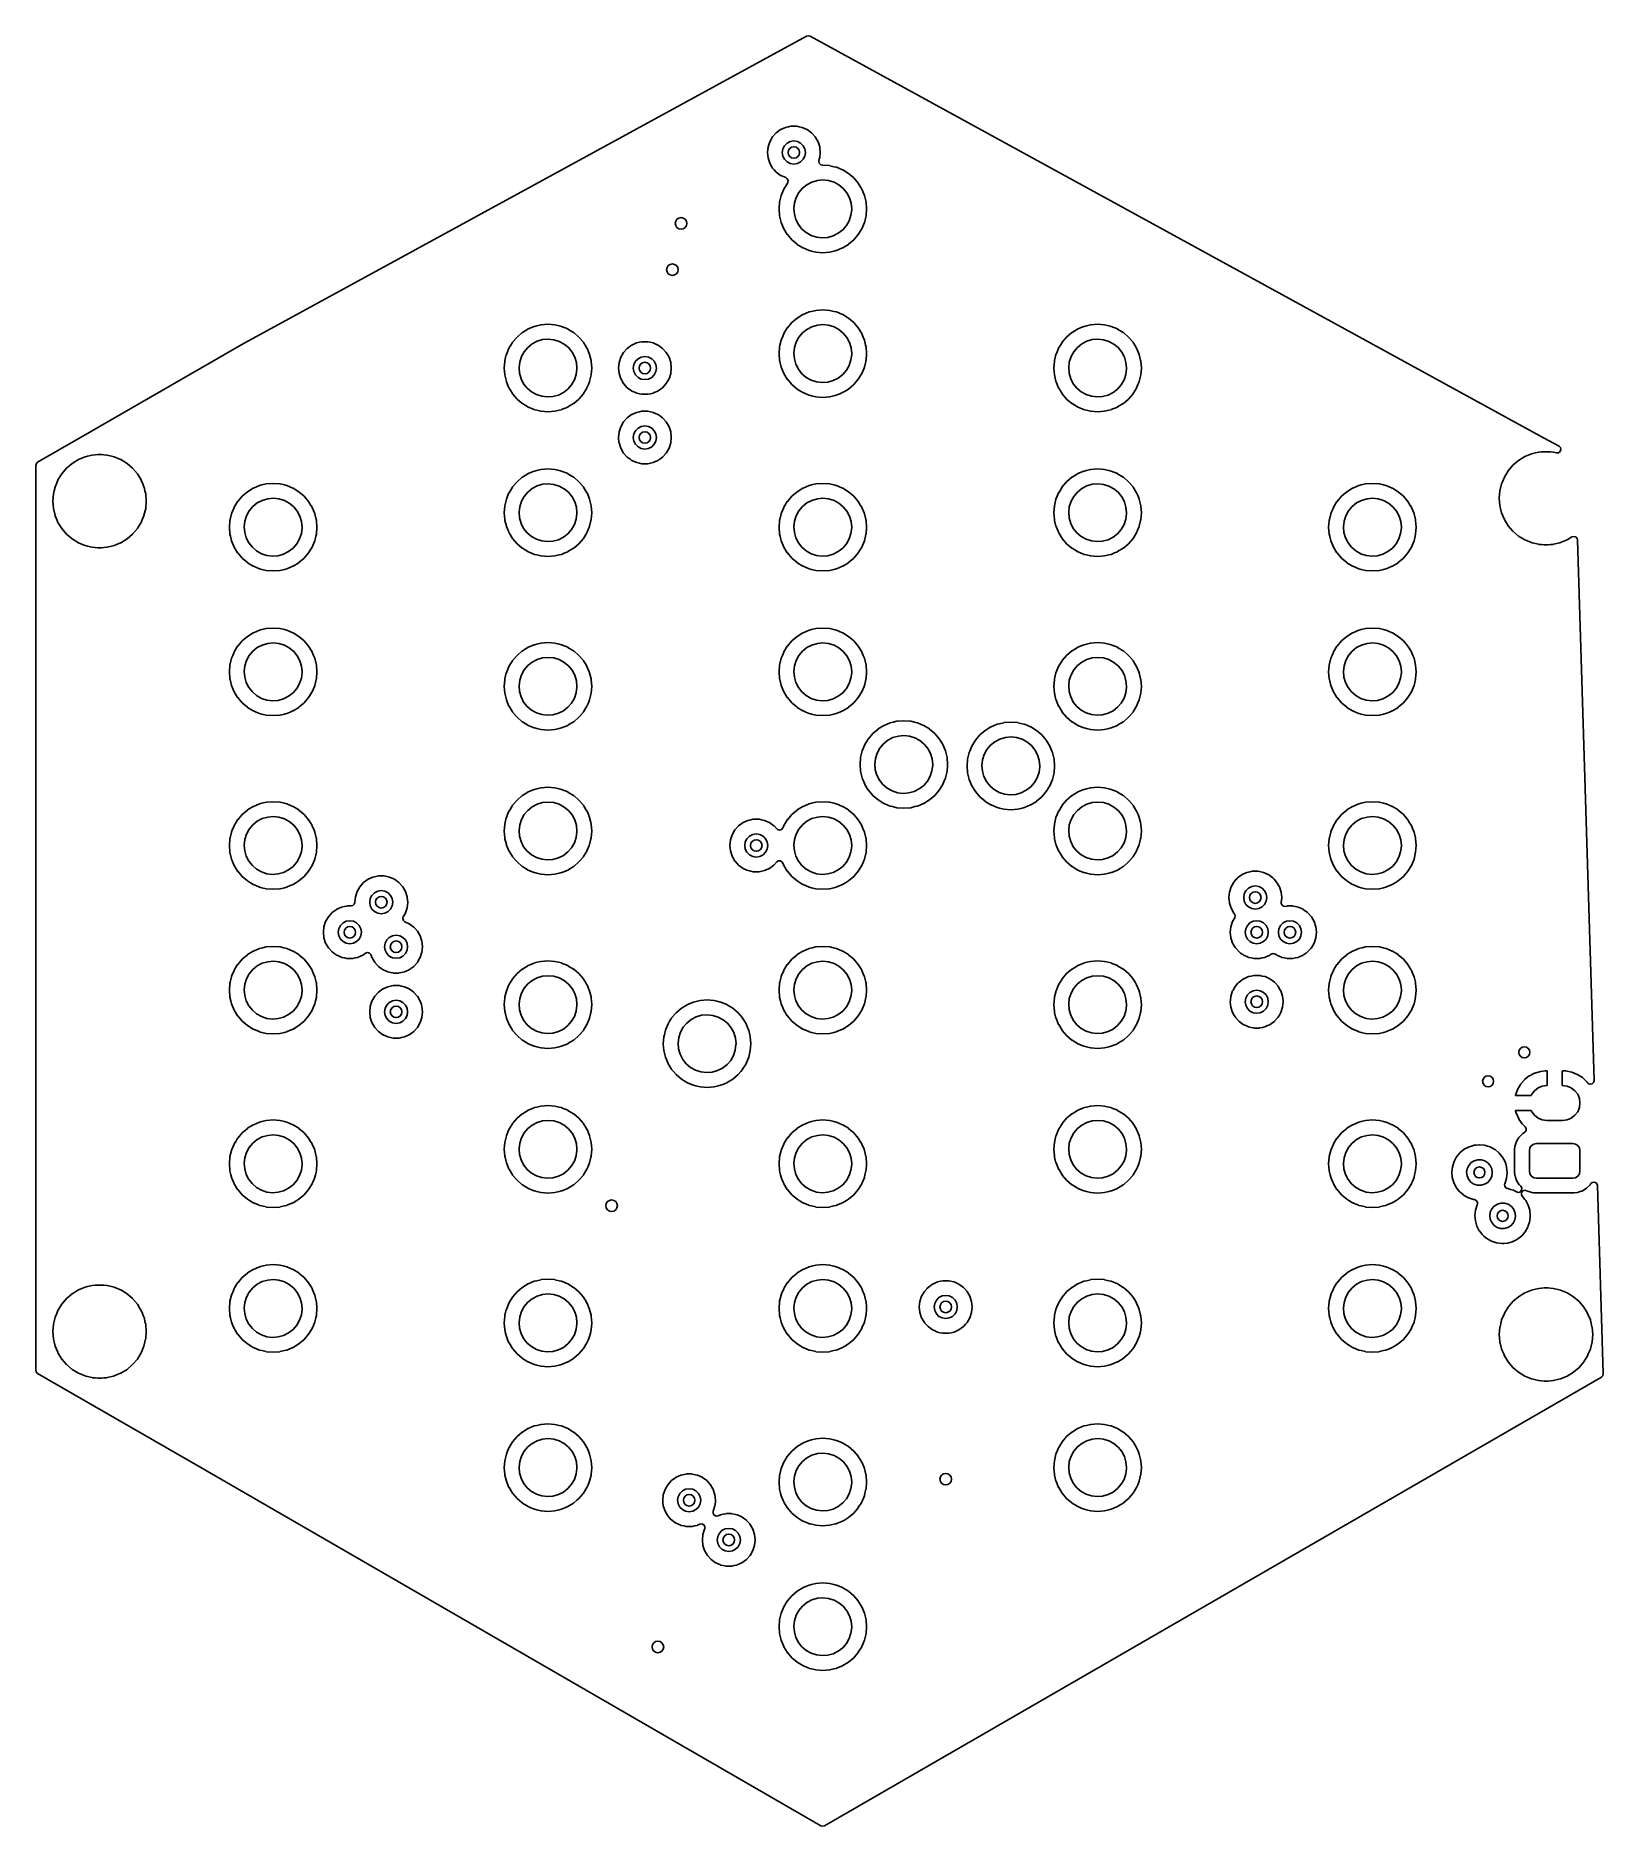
# Model space of a CAD drawing. Extents: x 4.44 to 6.57, y -4.27 to -1.83.
import ezdxf

# ---------------------------------------------------------------- set-up
doc = ezdxf.new("R2010")
doc.units = 0
doc.header["$MEASUREMENT"] = 0
doc.layers.add('BLACK', color=7, linetype='CONTINUOUS')

msp = doc.modelspace()

# ---------------------------------------------------------------- linework, layer by layer
at = {"layer": 'BLACK', "linetype": 'CONTINUOUS'}
for p, q in [((5.1998, -1.99016), (5.48975, -1.83201)), ((5.48975, -1.83201), (5.49248, -1.83141)), ((5.49248, -1.83141), (5.4945, -1.83201)), ((5.4945, -1.83201), (6.26077, -2.25128)), ((5.44334, -1.96902), (5.43959, -1.97553)), ((5.44838, -1.96343), (5.44334, -1.96902)), ((5.45446, -1.95901), (5.44838, -1.96343)), ((5.4547, -1.95891), (5.45446, -1.95901)), ((5.46109, -1.95606), (5.4547, -1.95891)), ((5.4547, -1.95891), (5.4547, -1.95891)), ((5.46133, -1.95595), (5.46109, -1.95606)), ((5.46109, -1.95606), (5.46109, -1.95606)), ((5.465, -1.95517), (5.46133, -1.95595)), ((5.46843, -1.95444), (5.465, -1.95517)), ((5.46868, -1.95439), (5.46843, -1.95444)), ((5.46843, -1.95444), (5.46843, -1.95444)), ((5.4762, -1.95439), (5.46868, -1.95439)), ((5.47645, -1.95444), (5.4762, -1.95439)), ((5.47988, -1.95517), (5.47645, -1.95444)), ((5.47645, -1.95444), (5.47645, -1.95444)), ((5.48355, -1.95595), (5.47988, -1.95517)), ((5.48379, -1.95606), (5.48355, -1.95595)), ((5.49019, -1.95891), (5.48379, -1.95606)), ((5.48379, -1.95606), (5.48379, -1.95606)), ((5.49042, -1.95901), (5.49019, -1.95891)), ((5.49019, -1.95891), (5.49019, -1.95891)), ((5.49651, -1.96343), (5.49042, -1.95901)), ((5.50154, -1.96902), (5.49651, -1.96343)), ((5.5053, -1.97553), (5.50154, -1.96902)), ((4.72107, -2.25128), (5.1998, -1.99016)), ((5.43726, -1.98268), (5.43648, -1.99016)), ((5.43648, -1.99016), (5.43726, -1.99763)), ((5.43959, -1.97553), (5.43726, -1.98268)), ((5.45669, -1.99016), (5.45746, -1.98529)), ((5.45746, -1.99502), (5.45669, -1.99016)), ((5.45746, -1.98529), (5.4597, -1.9809)), ((5.4597, -1.99941), (5.45746, -1.99502)), ((5.4597, -1.9809), (5.46318, -1.97742)), ((5.46318, -1.97742), (5.46757, -1.97518)), ((5.46757, -1.97518), (5.47244, -1.97441)), ((5.47244, -1.97441), (5.47731, -1.97518)), ((5.47731, -1.97518), (5.4817, -1.97742)), ((5.4817, -1.97742), (5.48518, -1.9809)), ((5.48518, -1.9809), (5.48742, -1.98529)), ((5.48742, -1.99502), (5.48518, -1.99941)), ((5.48742, -1.98529), (5.48819, -1.99016)), ((5.48819, -1.99016), (5.48742, -1.99502)), ((5.50762, -1.98268), (5.5053, -1.97553)), ((5.50841, -1.99016), (5.50762, -1.98268)), ((5.50762, -1.99763), (5.50841, -1.99016)), ((5.43726, -1.99763), (5.43959, -2.00479)), ((5.43959, -2.00479), (5.44334, -2.0113)), ((5.44334, -2.0113), (5.44352, -2.01149)), ((5.44352, -2.01149), (5.44352, -2.01149)), ((5.44352, -2.01149), (5.44573, -2.01395)), ((5.44573, -2.01395), (5.44838, -2.01688)), ((5.44838, -2.01688), (5.45446, -2.0213)), ((5.45446, -2.0213), (5.4547, -2.02141)), ((5.4547, -2.02141), (5.4547, -2.02141)), ((5.4547, -2.02141), (5.45698, -2.02243)), ((5.46318, -2.0029), (5.4597, -1.99941)), ((5.46757, -2.00513), (5.46318, -2.0029)), ((5.47244, -2.00591), (5.46757, -2.00513)), ((5.47731, -2.00513), (5.47244, -2.00591)), ((5.4817, -2.0029), (5.47731, -2.00513)), ((5.48518, -1.99941), (5.4817, -2.0029)), ((5.50633, -2.0021), (5.50656, -2.00089)), ((5.50694, -2.00483), (5.50633, -2.0021)), ((5.50656, -2.00089), (5.50754, -1.99788)), ((5.50893, -2.00679), (5.50694, -2.00483)), ((5.50754, -1.99788), (5.50762, -1.99763)), ((5.51142, -2.00731), (5.50893, -2.00679)), ((5.51142, -2.00737), (5.51142, -2.00731)), ((5.51162, -2.00737), (5.51142, -2.00737)), ((5.51181, -2.00736), (5.51162, -2.00737)), ((5.52113, -2.00809), (5.51181, -2.00736)), ((5.52132, -2.00813), (5.52113, -2.00809)), ((5.52706, -2.00951), (5.52132, -2.00813)), ((5.52132, -2.00813), (5.52132, -2.00813)), ((5.53022, -2.01027), (5.52706, -2.00951)), ((5.5304, -2.01035), (5.53022, -2.01027)), ((5.53868, -2.01377), (5.5304, -2.01035)), ((5.5304, -2.01035), (5.5304, -2.01035)), ((5.53886, -2.01385), (5.53868, -2.01377)), ((5.53868, -2.01377), (5.53868, -2.01377)), ((5.53902, -2.01395), (5.53886, -2.01385)), ((5.54666, -2.01863), (5.53902, -2.01395)), ((5.54683, -2.01873), (5.54666, -2.01863)), ((5.54666, -2.01863), (5.54666, -2.01863)), ((5.55394, -2.0248), (5.54683, -2.01873)), ((5.45873, -2.03988), (5.45515, -2.04852)), ((5.45698, -2.02243), (5.46133, -2.02436)), ((5.46362, -2.03191), (5.45873, -2.03988)), ((5.46133, -2.02436), (5.46132, -2.02439)), ((5.46132, -2.02439), (5.46346, -2.02586)), ((5.46346, -2.02586), (5.46455, -2.02843)), ((5.46368, -2.03184), (5.46362, -2.03191)), ((5.46407, -2.03118), (5.46368, -2.03184)), ((5.46455, -2.02843), (5.46407, -2.03118)), ((5.47562, -2.05142), (5.47933, -2.04469)), ((5.47933, -2.04469), (5.48427, -2.0388)), ((5.48427, -2.0388), (5.49025, -2.03399)), ((5.49025, -2.03399), (5.49706, -2.03043)), ((5.49706, -2.03043), (5.50443, -2.02826)), ((5.50443, -2.02826), (5.51209, -2.02756)), ((5.51209, -2.02756), (5.51973, -2.02836)), ((5.51973, -2.02836), (5.52707, -2.03064)), ((5.52707, -2.03064), (5.53383, -2.03429)), ((5.53383, -2.03429), (5.53975, -2.03919)), ((5.53975, -2.03919), (5.5446, -2.04514)), ((5.5446, -2.04514), (5.54821, -2.05193)), ((5.56001, -2.03191), (5.55394, -2.0248)), ((5.56011, -2.03208), (5.56001, -2.03191)), ((5.56489, -2.03988), (5.56011, -2.03208)), ((5.56011, -2.03208), (5.56011, -2.03208)), ((5.56011, -2.03208), (5.56011, -2.03208)), ((5.56847, -2.04852), (5.56489, -2.03988)), ((5.45297, -2.05761), (5.45224, -2.06693)), ((5.45224, -2.06693), (5.45297, -2.07625)), ((5.45515, -2.04852), (5.45297, -2.05761)), ((5.47244, -2.06638), (5.4733, -2.05874)), ((5.47309, -2.07404), (5.47244, -2.06638)), ((5.4733, -2.05874), (5.47562, -2.05142)), ((5.54821, -2.05193), (5.55043, -2.05928)), ((5.55117, -2.06803), (5.5502, -2.07565)), ((5.55043, -2.05928), (5.55118, -2.06693)), ((5.55118, -2.06693), (5.55117, -2.06803)), ((5.57065, -2.05761), (5.56847, -2.04852)), ((5.57138, -2.06693), (5.57065, -2.05761)), ((5.57065, -2.07625), (5.57138, -2.06693)), ((5.45297, -2.07625), (5.45515, -2.08534)), ((5.45515, -2.08534), (5.45873, -2.09397)), ((5.45873, -2.09397), (5.45883, -2.09414)), ((5.45883, -2.09414), (5.46351, -2.10178)), ((5.47521, -2.08142), (5.47309, -2.07404)), ((5.47872, -2.08826), (5.47521, -2.08142)), ((5.48349, -2.09428), (5.47872, -2.08826)), ((5.48934, -2.09926), (5.48349, -2.09428)), ((5.54398, -2.08962), (5.53896, -2.09544)), ((5.54778, -2.08294), (5.54398, -2.08962)), ((5.5502, -2.07565), (5.54778, -2.08294)), ((5.56011, -2.10178), (5.56479, -2.09414)), ((5.56479, -2.09414), (5.56489, -2.09397)), ((5.56489, -2.09397), (5.56847, -2.08534)), ((5.56847, -2.08534), (5.57065, -2.07625)), ((5.46351, -2.10178), (5.46351, -2.10178)), ((5.46351, -2.10178), (5.46362, -2.10195)), ((5.46362, -2.10195), (5.46969, -2.10905)), ((5.46969, -2.10905), (5.47679, -2.11513)), ((5.47679, -2.11513), (5.47696, -2.11523)), ((5.47696, -2.11523), (5.47696, -2.11523)), ((5.47696, -2.11523), (5.4846, -2.11991)), ((5.49605, -2.10301), (5.48934, -2.09926)), ((5.50336, -2.10538), (5.49605, -2.10301)), ((5.51099, -2.10629), (5.50336, -2.10538)), ((5.51865, -2.1057), (5.51099, -2.10629)), ((5.52605, -2.10363), (5.51865, -2.1057)), ((5.53291, -2.10017), (5.52605, -2.10363)), ((5.53896, -2.09544), (5.53291, -2.10017)), ((5.53902, -2.11991), (5.54666, -2.11523)), ((5.54666, -2.11523), (5.54683, -2.11513)), ((5.54666, -2.11523), (5.54666, -2.11523)), ((5.54683, -2.11513), (5.55394, -2.10905)), ((5.55394, -2.10905), (5.56001, -2.10195)), ((5.56001, -2.10195), (5.56011, -2.10178)), ((5.56011, -2.10178), (5.56011, -2.10178)), ((5.4846, -2.11991), (5.48477, -2.12001)), ((5.48477, -2.12001), (5.48495, -2.12008)), ((5.48495, -2.12008), (5.48495, -2.12008)), ((5.48495, -2.12008), (5.49322, -2.12351)), ((5.49322, -2.12351), (5.4934, -2.12359)), ((5.4934, -2.12359), (5.49656, -2.12434)), ((5.49656, -2.12434), (5.5023, -2.12572)), ((5.5023, -2.12572), (5.5023, -2.12572)), ((5.5023, -2.12572), (5.50249, -2.12577)), ((5.50249, -2.12577), (5.51181, -2.1265)), ((5.51181, -2.1265), (5.52113, -2.12577)), ((5.52113, -2.12577), (5.52132, -2.12572)), ((5.52132, -2.12572), (5.52706, -2.12434)), ((5.52132, -2.12572), (5.52132, -2.12572)), ((5.52706, -2.12434), (5.53022, -2.12359)), ((5.53022, -2.12359), (5.5304, -2.12351)), ((5.5304, -2.12351), (5.53868, -2.12008)), ((5.53868, -2.12008), (5.53886, -2.12001)), ((5.53868, -2.12008), (5.53868, -2.12008)), ((5.53886, -2.12001), (5.53902, -2.11991)), ((5.47679, -2.21558), (5.46969, -2.22165)), ((5.47696, -2.21548), (5.47679, -2.21558)), ((5.4846, -2.2108), (5.47696, -2.21548)), ((5.47696, -2.21548), (5.47696, -2.21548)), ((5.48477, -2.2107), (5.4846, -2.2108)), ((5.48495, -2.21062), (5.48477, -2.2107)), ((5.49322, -2.2072), (5.48495, -2.21062)), ((5.48495, -2.21062), (5.48495, -2.21062)), ((5.4934, -2.20712), (5.49322, -2.2072)), ((5.49322, -2.2072), (5.49322, -2.2072)), ((5.49656, -2.20636), (5.4934, -2.20712)), ((5.5023, -2.20499), (5.49656, -2.20636)), ((5.50249, -2.20494), (5.5023, -2.20498)), ((5.5023, -2.20498), (5.5023, -2.20499)), ((5.51181, -2.20421), (5.50249, -2.20494)), ((5.52113, -2.20494), (5.51181, -2.20421)), ((5.52132, -2.20498), (5.52113, -2.20494)), ((5.52132, -2.20499), (5.52132, -2.20498)), ((5.52706, -2.20636), (5.52132, -2.20499)), ((5.53022, -2.20712), (5.52706, -2.20636)), ((5.5304, -2.2072), (5.53022, -2.20712)), ((5.53868, -2.21062), (5.5304, -2.2072)), ((5.5304, -2.2072), (5.5304, -2.2072)), ((5.53886, -2.2107), (5.53868, -2.21062)), ((5.53868, -2.21062), (5.53868, -2.21062)), ((5.53902, -2.2108), (5.53886, -2.2107)), ((5.54666, -2.21548), (5.53902, -2.2108)), ((5.54683, -2.21558), (5.54666, -2.21548)), ((5.54666, -2.21548), (5.54666, -2.21548)), ((5.55394, -2.22165), (5.54683, -2.21558)), ((5.10278, -2.23527), (5.09567, -2.24134)), ((5.10294, -2.23517), (5.10278, -2.23527)), ((5.11058, -2.23049), (5.10294, -2.23517)), ((5.10294, -2.23517), (5.10294, -2.23517)), ((5.11075, -2.23038), (5.11058, -2.23049)), ((5.11093, -2.23031), (5.11075, -2.23038)), ((5.11921, -2.22688), (5.11093, -2.23031)), ((5.11093, -2.23031), (5.11093, -2.23031)), ((5.11939, -2.22681), (5.11921, -2.22688)), ((5.11921, -2.22688), (5.11921, -2.22688)), ((5.12254, -2.22605), (5.11939, -2.22681)), ((5.12829, -2.22467), (5.12254, -2.22605)), ((5.12848, -2.22462), (5.12829, -2.22467)), ((5.12829, -2.22467), (5.12829, -2.22467)), ((5.1378, -2.22389), (5.12848, -2.22462)), ((5.14711, -2.22462), (5.1378, -2.22389)), ((5.1473, -2.22467), (5.14711, -2.22462)), ((5.15305, -2.22605), (5.1473, -2.22467)), ((5.1473, -2.22467), (5.1473, -2.22467)), ((5.1562, -2.22681), (5.15305, -2.22605)), ((5.15638, -2.22688), (5.1562, -2.22681)), ((5.16466, -2.23031), (5.15638, -2.22688)), ((5.15638, -2.22688), (5.15638, -2.22688)), ((5.16484, -2.23038), (5.16466, -2.23031)), ((5.16466, -2.23031), (5.16466, -2.23031)), ((5.16501, -2.23049), (5.16484, -2.23038)), ((5.17265, -2.23517), (5.16501, -2.23049)), ((5.17281, -2.23527), (5.17265, -2.23517)), ((5.17265, -2.23517), (5.17265, -2.23517)), ((5.17992, -2.24134), (5.17281, -2.23527)), ((5.45866, -2.23691), (5.45682, -2.24134)), ((5.45873, -2.23673), (5.45866, -2.23691)), ((5.45866, -2.23691), (5.45866, -2.23691)), ((5.45883, -2.23657), (5.45873, -2.23673)), ((5.46351, -2.22893), (5.45883, -2.23657)), ((5.46362, -2.22876), (5.46351, -2.22893)), ((5.46351, -2.22893), (5.46351, -2.22893)), ((5.46969, -2.22165), (5.46362, -2.22876)), ((5.47933, -2.24154), (5.48427, -2.23565)), ((5.48427, -2.23565), (5.49025, -2.23084)), ((5.49025, -2.23084), (5.49706, -2.22728)), ((5.49706, -2.22728), (5.50443, -2.22511)), ((5.50443, -2.22511), (5.51209, -2.22441)), ((5.51209, -2.22441), (5.51973, -2.22521)), ((5.51973, -2.22521), (5.52707, -2.22749)), ((5.52707, -2.22749), (5.53383, -2.23114)), ((5.53383, -2.23114), (5.53975, -2.23604)), ((5.53975, -2.23604), (5.5446, -2.24199)), ((5.56001, -2.22876), (5.55394, -2.22165)), ((5.56011, -2.22893), (5.56001, -2.22876)), ((5.56479, -2.23657), (5.56011, -2.22893)), ((5.56011, -2.22893), (5.56011, -2.22893)), ((5.56489, -2.23673), (5.56479, -2.23657)), ((5.56497, -2.23691), (5.56489, -2.23673)), ((5.5668, -2.24134), (5.56497, -2.23691)), ((5.56497, -2.23691), (5.56497, -2.23691)), ((5.85081, -2.23527), (5.8437, -2.24134)), ((5.85098, -2.23517), (5.85081, -2.23527)), ((5.85861, -2.23049), (5.85098, -2.23517)), ((5.85098, -2.23517), (5.85098, -2.23517)), ((5.85878, -2.23038), (5.85861, -2.23049)), ((5.85896, -2.23031), (5.85878, -2.23038)), ((5.86724, -2.22688), (5.85896, -2.23031)), ((5.85896, -2.23031), (5.85896, -2.23031)), ((5.86742, -2.22681), (5.86724, -2.22688)), ((5.86724, -2.22688), (5.86724, -2.22688)), ((5.87058, -2.22605), (5.86742, -2.22681)), ((5.87632, -2.22467), (5.87058, -2.22605)), ((5.87651, -2.22462), (5.87632, -2.22467)), ((5.87632, -2.22467), (5.87632, -2.22467)), ((5.88583, -2.22389), (5.87651, -2.22462)), ((5.89515, -2.22462), (5.88583, -2.22389)), ((5.89534, -2.22467), (5.89515, -2.22462)), ((5.90108, -2.22605), (5.89534, -2.22467)), ((5.89534, -2.22467), (5.89534, -2.22467)), ((5.90424, -2.22681), (5.90108, -2.22605)), ((5.90442, -2.22688), (5.90424, -2.22681)), ((5.91269, -2.23031), (5.90442, -2.22688)), ((5.90442, -2.22688), (5.90442, -2.22688)), ((5.91287, -2.23038), (5.91269, -2.23031)), ((5.91269, -2.23031), (5.91269, -2.23031)), ((5.91304, -2.23049), (5.91287, -2.23038)), ((5.92068, -2.23517), (5.91304, -2.23049)), ((5.92084, -2.23527), (5.92068, -2.23517)), ((5.92068, -2.23517), (5.92068, -2.23517)), ((5.92795, -2.24134), (5.92084, -2.23527)), ((4.66533, -2.28346), (4.72096, -2.25134)), ((4.72096, -2.25134), (4.72107, -2.25128)), ((5.08109, -2.26524), (5.07921, -2.2731)), ((5.08114, -2.26506), (5.08109, -2.26524)), ((5.08218, -2.26255), (5.08114, -2.26506)), ((5.08464, -2.2566), (5.08218, -2.26255)), ((5.08471, -2.25642), (5.08464, -2.2566)), ((5.08464, -2.2566), (5.08464, -2.2566)), ((5.08713, -2.25247), (5.08471, -2.25642)), ((5.0895, -2.24861), (5.08713, -2.25247)), ((5.0896, -2.24845), (5.0895, -2.24861)), ((5.0895, -2.24861), (5.0895, -2.24861)), ((5.09567, -2.24134), (5.0896, -2.24845)), ((5.10161, -2.26796), (5.10531, -2.26122)), ((5.10531, -2.26122), (5.11025, -2.25534)), ((5.11025, -2.25534), (5.11624, -2.25052)), ((5.11624, -2.25052), (5.12305, -2.24696)), ((5.12305, -2.24696), (5.13042, -2.24479)), ((5.13042, -2.24479), (5.13807, -2.2441)), ((5.13807, -2.2441), (5.14571, -2.2449)), ((5.14571, -2.2449), (5.15305, -2.24717)), ((5.15305, -2.24717), (5.15981, -2.25083)), ((5.15981, -2.25083), (5.16573, -2.25572)), ((5.16573, -2.25572), (5.17059, -2.26168)), ((5.17059, -2.26168), (5.17419, -2.26846)), ((5.18599, -2.24845), (5.17992, -2.24134)), ((5.18609, -2.24861), (5.18599, -2.24845)), ((5.18846, -2.25247), (5.18609, -2.24861)), ((5.18609, -2.24861), (5.18609, -2.24861)), ((5.19088, -2.25642), (5.18846, -2.25247)), ((5.19095, -2.2566), (5.19088, -2.25642)), ((5.19342, -2.26255), (5.19095, -2.2566)), ((5.19095, -2.2566), (5.19095, -2.2566)), ((5.19445, -2.26506), (5.19342, -2.26255)), ((5.1945, -2.26524), (5.19445, -2.26506)), ((5.19638, -2.2731), (5.1945, -2.26524)), ((5.24059, -2.26233), (5.23683, -2.26884)), ((5.24562, -2.25674), (5.24059, -2.26233)), ((5.2517, -2.25232), (5.24562, -2.25674)), ((5.25194, -2.25221), (5.2517, -2.25232)), ((5.25833, -2.24937), (5.25194, -2.25221)), ((5.25194, -2.25221), (5.25194, -2.25221)), ((5.25857, -2.24926), (5.25833, -2.24937)), ((5.25833, -2.24937), (5.25833, -2.24937)), ((5.26239, -2.24845), (5.25857, -2.24926)), ((5.26567, -2.24775), (5.26239, -2.24845)), ((5.26593, -2.2477), (5.26567, -2.24775)), ((5.26567, -2.24775), (5.26567, -2.24775)), ((5.27344, -2.2477), (5.26593, -2.2477)), ((5.2737, -2.24775), (5.27344, -2.2477)), ((5.27698, -2.24845), (5.2737, -2.24775)), ((5.2737, -2.24775), (5.2737, -2.24775)), ((5.2808, -2.24926), (5.27698, -2.24845)), ((5.28104, -2.24937), (5.2808, -2.24926)), ((5.28743, -2.25221), (5.28104, -2.24937)), ((5.28104, -2.24937), (5.28104, -2.24937)), ((5.28767, -2.25232), (5.28743, -2.25221)), ((5.28743, -2.25221), (5.28743, -2.25221)), ((5.29375, -2.25674), (5.28767, -2.25232)), ((5.29878, -2.26233), (5.29375, -2.25674)), ((5.29962, -2.26378), (5.29878, -2.26233)), ((5.30254, -2.26884), (5.29962, -2.26378)), ((5.45297, -2.25446), (5.45224, -2.26378)), ((5.45224, -2.26378), (5.45297, -2.2731)), ((5.45351, -2.25221), (5.45297, -2.25446)), ((5.45511, -2.24556), (5.45351, -2.25221)), ((5.45515, -2.24537), (5.45511, -2.24556)), ((5.45682, -2.24134), (5.45515, -2.24537)), ((5.47244, -2.26323), (5.4733, -2.25559)), ((5.47309, -2.27089), (5.47244, -2.26323)), ((5.4733, -2.25559), (5.47562, -2.24827)), ((5.47562, -2.24827), (5.47933, -2.24154)), ((5.5446, -2.24199), (5.54821, -2.24878)), ((5.54821, -2.24878), (5.55043, -2.25613)), ((5.55117, -2.26488), (5.5502, -2.2725)), ((5.55043, -2.25613), (5.55118, -2.26378)), ((5.55118, -2.26378), (5.55117, -2.26488)), ((5.56847, -2.24537), (5.5668, -2.24134)), ((5.56851, -2.24556), (5.56847, -2.24537)), ((5.57011, -2.25221), (5.56851, -2.24556)), ((5.57065, -2.25446), (5.57011, -2.25221)), ((5.57138, -2.26378), (5.57065, -2.25446)), ((5.57065, -2.2731), (5.57138, -2.26378)), ((5.82912, -2.26524), (5.82724, -2.2731)), ((5.82917, -2.26506), (5.82912, -2.26524)), ((5.83021, -2.26255), (5.82917, -2.26506)), ((5.83267, -2.2566), (5.83021, -2.26255)), ((5.83275, -2.25642), (5.83267, -2.2566)), ((5.83267, -2.2566), (5.83267, -2.2566)), ((5.83517, -2.25247), (5.83275, -2.25642)), ((5.83753, -2.24861), (5.83517, -2.25247)), ((5.83763, -2.24845), (5.83753, -2.24861)), ((5.83753, -2.24861), (5.83753, -2.24861)), ((5.8437, -2.24134), (5.83763, -2.24845)), ((5.84964, -2.26796), (5.85334, -2.26122)), ((5.85334, -2.26122), (5.85828, -2.25534)), ((5.85828, -2.25534), (5.86427, -2.25052)), ((5.86427, -2.25052), (5.87108, -2.24696)), ((5.87108, -2.24696), (5.87845, -2.24479)), ((5.87845, -2.24479), (5.8861, -2.2441)), ((5.8861, -2.2441), (5.89374, -2.2449)), ((5.89374, -2.2449), (5.90108, -2.24717)), ((5.90108, -2.24717), (5.90784, -2.25083)), ((5.90784, -2.25083), (5.91376, -2.25572)), ((5.91376, -2.25572), (5.91862, -2.26168)), ((5.91862, -2.26168), (5.92223, -2.26846)), ((5.93402, -2.24845), (5.92795, -2.24134)), ((5.93412, -2.24861), (5.93402, -2.24845)), ((5.93649, -2.25247), (5.93412, -2.24861)), ((5.93412, -2.24861), (5.93412, -2.24861)), ((5.93891, -2.25642), (5.93649, -2.25247)), ((5.93898, -2.2566), (5.93891, -2.25642)), ((5.94145, -2.26255), (5.93898, -2.2566)), ((5.93898, -2.2566), (5.93898, -2.2566)), ((5.94248, -2.26506), (5.94145, -2.26255)), ((5.94253, -2.26524), (5.94248, -2.26506)), ((5.94442, -2.2731), (5.94253, -2.26524)), ((6.26077, -2.25128), (6.49273, -2.37821)), ((4.50167, -2.37795), (4.66533, -2.28346)), ((5.07896, -2.27415), (5.07822, -2.28346)), ((5.07822, -2.28346), (5.07896, -2.29278)), ((5.07921, -2.2731), (5.07896, -2.27415)), ((5.09843, -2.28291), (5.09929, -2.27528)), ((5.09907, -2.29057), (5.09843, -2.28291)), ((5.09929, -2.27528), (5.10161, -2.26796)), ((5.17419, -2.26846), (5.17642, -2.27582)), ((5.17715, -2.28456), (5.17619, -2.29219)), ((5.17642, -2.27582), (5.17717, -2.28346)), ((5.17717, -2.28346), (5.17715, -2.28456)), ((5.19664, -2.27415), (5.19638, -2.2731)), ((5.19737, -2.28346), (5.19664, -2.27415)), ((5.19664, -2.29278), (5.19737, -2.28346)), ((5.23451, -2.27599), (5.23372, -2.28346)), ((5.23372, -2.28346), (5.23375, -2.28372)), ((5.23375, -2.28372), (5.23448, -2.29065)), ((5.23683, -2.26884), (5.23451, -2.27599)), ((5.25394, -2.28346), (5.25471, -2.2786)), ((5.25471, -2.28833), (5.25394, -2.28346)), ((5.25471, -2.2786), (5.25694, -2.27421)), ((5.25694, -2.29272), (5.25471, -2.28833)), ((5.25694, -2.27421), (5.26043, -2.27072)), ((5.26043, -2.27072), (5.26482, -2.26849)), ((5.26482, -2.26849), (5.26969, -2.26772)), ((5.26969, -2.26772), (5.27455, -2.26849)), ((5.27455, -2.26849), (5.27894, -2.27072)), ((5.27894, -2.27072), (5.28243, -2.27421)), ((5.28243, -2.27421), (5.28466, -2.2786)), ((5.28466, -2.28833), (5.28243, -2.29272)), ((5.28466, -2.2786), (5.28543, -2.28346)), ((5.28543, -2.28346), (5.28466, -2.28833)), ((5.30486, -2.27599), (5.30254, -2.26884)), ((5.30565, -2.28346), (5.30486, -2.27599)), ((5.3049, -2.29065), (5.30562, -2.28372)), ((5.30562, -2.28372), (5.30565, -2.28346)), ((5.45297, -2.2731), (5.45302, -2.27329)), ((5.45302, -2.27329), (5.45302, -2.27329)), ((5.45302, -2.27329), (5.45327, -2.27434)), ((5.45327, -2.27434), (5.45515, -2.28219)), ((5.45515, -2.28219), (5.45523, -2.28237)), ((5.45523, -2.28237), (5.45523, -2.28237)), ((5.45523, -2.28237), (5.45557, -2.28321)), ((5.45557, -2.28321), (5.45873, -2.29083)), ((5.47521, -2.27827), (5.47309, -2.27089)), ((5.47872, -2.28511), (5.47521, -2.27827)), ((5.48349, -2.29113), (5.47872, -2.28511)), ((5.54398, -2.28647), (5.53896, -2.29229)), ((5.54778, -2.27979), (5.54398, -2.28647)), ((5.5502, -2.2725), (5.54778, -2.27979)), ((5.56489, -2.29083), (5.56794, -2.28346)), ((5.56794, -2.28346), (5.56805, -2.28321)), ((5.56805, -2.28321), (5.56839, -2.28237)), ((5.56839, -2.28237), (5.56847, -2.28219)), ((5.56839, -2.28237), (5.56839, -2.28237)), ((5.56847, -2.28219), (5.57035, -2.27434)), ((5.57035, -2.27434), (5.57061, -2.27329)), ((5.57061, -2.27329), (5.57065, -2.2731)), ((5.57061, -2.27329), (5.57061, -2.27329)), ((5.82699, -2.27415), (5.82625, -2.28346)), ((5.82625, -2.28346), (5.82699, -2.29278)), ((5.82724, -2.2731), (5.82699, -2.27415)), ((5.84646, -2.28291), (5.84732, -2.27528)), ((5.8471, -2.29057), (5.84646, -2.28291)), ((5.84732, -2.27528), (5.84964, -2.26796)), ((5.92223, -2.26846), (5.92445, -2.27582)), ((5.92518, -2.28456), (5.92422, -2.29219)), ((5.92445, -2.27582), (5.9252, -2.28346)), ((5.9252, -2.28346), (5.92518, -2.28456)), ((5.94467, -2.27415), (5.94442, -2.2731)), ((5.9454, -2.28346), (5.94467, -2.27415)), ((5.94467, -2.29278), (5.9454, -2.28346)), ((5.07896, -2.29278), (5.08114, -2.30187)), ((5.08114, -2.30187), (5.08121, -2.30205)), ((5.08121, -2.30205), (5.08121, -2.30205)), ((5.08121, -2.30205), (5.08286, -2.30603)), ((5.08286, -2.30603), (5.08471, -2.31051)), ((5.08471, -2.31051), (5.08482, -2.31068)), ((5.08482, -2.31068), (5.0895, -2.31832)), ((5.10119, -2.29796), (5.09907, -2.29057)), ((5.1047, -2.30479), (5.10119, -2.29796)), ((5.10947, -2.31081), (5.1047, -2.30479)), ((5.11533, -2.31579), (5.10947, -2.31081)), ((5.16495, -2.31198), (5.15889, -2.31671)), ((5.16997, -2.30616), (5.16495, -2.31198)), ((5.17376, -2.29948), (5.16997, -2.30616)), ((5.17619, -2.29219), (5.17376, -2.29948)), ((5.18609, -2.31832), (5.19077, -2.31068)), ((5.19077, -2.31068), (5.19088, -2.31051)), ((5.19088, -2.31051), (5.19273, -2.30603)), ((5.19273, -2.30603), (5.19438, -2.30205)), ((5.19438, -2.30205), (5.19445, -2.30187)), ((5.19438, -2.30205), (5.19438, -2.30205)), ((5.19445, -2.30187), (5.19664, -2.29278)), ((5.23448, -2.29065), (5.23451, -2.29094)), ((5.23451, -2.29094), (5.23683, -2.29809)), ((5.23683, -2.29809), (5.23696, -2.29832)), ((5.23696, -2.29832), (5.23696, -2.29832)), ((5.23696, -2.29832), (5.23724, -2.2988)), ((5.23724, -2.2988), (5.24059, -2.3046)), ((5.24059, -2.3046), (5.24562, -2.31019)), ((5.24562, -2.31019), (5.2517, -2.31461)), ((5.26043, -2.29621), (5.25694, -2.29272)), ((5.26482, -2.29844), (5.26043, -2.29621)), ((5.26969, -2.29921), (5.26482, -2.29844)), ((5.27455, -2.29844), (5.26969, -2.29921)), ((5.27894, -2.29621), (5.27455, -2.29844)), ((5.28243, -2.29272), (5.27894, -2.29621)), ((5.28767, -2.31461), (5.29375, -2.31019)), ((5.29375, -2.31019), (5.29878, -2.3046)), ((5.29878, -2.3046), (5.30213, -2.2988)), ((5.30213, -2.2988), (5.30241, -2.29832)), ((5.30241, -2.29832), (5.30254, -2.29809)), ((5.30241, -2.29832), (5.30241, -2.29832)), ((5.30254, -2.29809), (5.30486, -2.29094)), ((5.30486, -2.29094), (5.3049, -2.29065)), ((5.45873, -2.29083), (5.45883, -2.29099)), ((5.45883, -2.29099), (5.46351, -2.29863)), ((5.46351, -2.29863), (5.46351, -2.29863)), ((5.46351, -2.29863), (5.46362, -2.2988)), ((5.46362, -2.2988), (5.46969, -2.3059)), ((5.46969, -2.3059), (5.47679, -2.31198)), ((5.47679, -2.31198), (5.47696, -2.31208)), ((5.47696, -2.31208), (5.47696, -2.31208)), ((5.47696, -2.31208), (5.48127, -2.31472)), ((5.48934, -2.29611), (5.48349, -2.29113)), ((5.49605, -2.29986), (5.48934, -2.29611)), ((5.50336, -2.30223), (5.49605, -2.29986)), ((5.51099, -2.30314), (5.50336, -2.30223)), ((5.51865, -2.30255), (5.51099, -2.30314)), ((5.52605, -2.30049), (5.51865, -2.30255)), ((5.53291, -2.29702), (5.52605, -2.30049)), ((5.53896, -2.29229), (5.53291, -2.29702)), ((5.54235, -2.31472), (5.54666, -2.31208)), ((5.54666, -2.31208), (5.54683, -2.31198)), ((5.54666, -2.31208), (5.54666, -2.31208)), ((5.54683, -2.31198), (5.55394, -2.3059)), ((5.55394, -2.3059), (5.56001, -2.2988)), ((5.56001, -2.2988), (5.56011, -2.29863)), ((5.56011, -2.29863), (5.56479, -2.29099)), ((5.56011, -2.29863), (5.56011, -2.29863)), ((5.56479, -2.29099), (5.56489, -2.29083)), ((5.82699, -2.29278), (5.82917, -2.30187)), ((5.82917, -2.30187), (5.82924, -2.30205)), ((5.82924, -2.30205), (5.82924, -2.30205)), ((5.82924, -2.30205), (5.83089, -2.30603)), ((5.83089, -2.30603), (5.83275, -2.31051)), ((5.83275, -2.31051), (5.83285, -2.31068)), ((5.83285, -2.31068), (5.83753, -2.31832)), ((5.84922, -2.29796), (5.8471, -2.29057)), ((5.85273, -2.30479), (5.84922, -2.29796)), ((5.85751, -2.31081), (5.85273, -2.30479)), ((5.86336, -2.31579), (5.85751, -2.31081)), ((5.91298, -2.31198), (5.90692, -2.31671)), ((5.918, -2.30616), (5.91298, -2.31198)), ((5.92179, -2.29948), (5.918, -2.30616)), ((5.92422, -2.29219), (5.92179, -2.29948)), ((5.93412, -2.31832), (5.93881, -2.31068)), ((5.93881, -2.31068), (5.93891, -2.31051)), ((5.93891, -2.31051), (5.94076, -2.30603)), ((5.94076, -2.30603), (5.94241, -2.30205)), ((5.94241, -2.30205), (5.94248, -2.30187)), ((5.94241, -2.30205), (5.94241, -2.30205)), ((5.94248, -2.30187), (5.94467, -2.29278)), ((5.0895, -2.31832), (5.0895, -2.31832)), ((5.0895, -2.31832), (5.0896, -2.31848)), ((5.0896, -2.31848), (5.09567, -2.32559)), ((5.09567, -2.32559), (5.10278, -2.33166)), ((5.10278, -2.33166), (5.10294, -2.33176)), ((5.10294, -2.33176), (5.10294, -2.33176)), ((5.10294, -2.33176), (5.11058, -2.33644)), ((5.11058, -2.33644), (5.11075, -2.33654)), ((5.11075, -2.33654), (5.11093, -2.33662)), ((5.11093, -2.33662), (5.11093, -2.33662)), ((5.11093, -2.33662), (5.11921, -2.34005)), ((5.12203, -2.31954), (5.11533, -2.31579)), ((5.12934, -2.32192), (5.12203, -2.31954)), ((5.13697, -2.32283), (5.12934, -2.32192)), ((5.14463, -2.32224), (5.13697, -2.32283)), ((5.15203, -2.32017), (5.14463, -2.32224)), ((5.15889, -2.31671), (5.15203, -2.32017)), ((5.15638, -2.34005), (5.16466, -2.33662)), ((5.16466, -2.33662), (5.16484, -2.33654)), ((5.16466, -2.33662), (5.16466, -2.33662)), ((5.16484, -2.33654), (5.16501, -2.33644)), ((5.16501, -2.33644), (5.17265, -2.33176)), ((5.17265, -2.33176), (5.17281, -2.33166)), ((5.17265, -2.33176), (5.17265, -2.33176)), ((5.17281, -2.33166), (5.17992, -2.32559)), ((5.17992, -2.32559), (5.18599, -2.31848)), ((5.18599, -2.31848), (5.18609, -2.31832)), ((5.18609, -2.31832), (5.18609, -2.31832)), ((5.2517, -2.31461), (5.25194, -2.31472)), ((5.25194, -2.31472), (5.25194, -2.31472)), ((5.25194, -2.31472), (5.25692, -2.31693)), ((5.25692, -2.31693), (5.25857, -2.31767)), ((5.25857, -2.31767), (5.26225, -2.31845)), ((5.26225, -2.31845), (5.26567, -2.31918)), ((5.26567, -2.31918), (5.26567, -2.31918)), ((5.26567, -2.31918), (5.26593, -2.31923)), ((5.26593, -2.31923), (5.27344, -2.31923)), ((5.27344, -2.31923), (5.2737, -2.31918)), ((5.2737, -2.31918), (5.27712, -2.31845)), ((5.2737, -2.31918), (5.2737, -2.31918)), ((5.27712, -2.31845), (5.2808, -2.31767)), ((5.2808, -2.31767), (5.28245, -2.31693)), ((5.28245, -2.31693), (5.28743, -2.31472)), ((5.28743, -2.31472), (5.28767, -2.31461)), ((5.28743, -2.31472), (5.28743, -2.31472)), ((5.48127, -2.31472), (5.48477, -2.31686)), ((5.48477, -2.31686), (5.48495, -2.31693)), ((5.48495, -2.31693), (5.48495, -2.31693)), ((5.48495, -2.31693), (5.48868, -2.31848)), ((5.48868, -2.31848), (5.4934, -2.32044)), ((5.4934, -2.32044), (5.49656, -2.3212)), ((5.49656, -2.3212), (5.5023, -2.32257)), ((5.5023, -2.32257), (5.5023, -2.32257)), ((5.5023, -2.32257), (5.50249, -2.32262)), ((5.50249, -2.32262), (5.51181, -2.32335)), ((5.51181, -2.32335), (5.52113, -2.32262)), ((5.52113, -2.32262), (5.52132, -2.32257)), ((5.52132, -2.32257), (5.52706, -2.3212)), ((5.52132, -2.32257), (5.52132, -2.32257)), ((5.52706, -2.3212), (5.53022, -2.32044)), ((5.53022, -2.32044), (5.53494, -2.31848)), ((5.53494, -2.31848), (5.53868, -2.31693)), ((5.53868, -2.31693), (5.53886, -2.31686)), ((5.53868, -2.31693), (5.53868, -2.31693)), ((5.53886, -2.31686), (5.54235, -2.31472)), ((5.83753, -2.31832), (5.83753, -2.31832)), ((5.83753, -2.31832), (5.83763, -2.31848)), ((5.83763, -2.31848), (5.8437, -2.32559)), ((5.8437, -2.32559), (5.85081, -2.33166)), ((5.85081, -2.33166), (5.85098, -2.33176)), ((5.85098, -2.33176), (5.85098, -2.33176)), ((5.85098, -2.33176), (5.85861, -2.33644)), ((5.85861, -2.33644), (5.85878, -2.33654)), ((5.85878, -2.33654), (5.85896, -2.33662)), ((5.85896, -2.33662), (5.85896, -2.33662)), ((5.85896, -2.33662), (5.86724, -2.34005)), ((5.87007, -2.31954), (5.86336, -2.31579)), ((5.87737, -2.32192), (5.87007, -2.31954)), ((5.885, -2.32283), (5.87737, -2.32192)), ((5.89266, -2.32224), (5.885, -2.32283)), ((5.90006, -2.32017), (5.89266, -2.32224)), ((5.90692, -2.31671), (5.90006, -2.32017)), ((5.90442, -2.34005), (5.91269, -2.33662)), ((5.91269, -2.33662), (5.91287, -2.33654)), ((5.91269, -2.33662), (5.91269, -2.33662)), ((5.91287, -2.33654), (5.91304, -2.33644)), ((5.91304, -2.33644), (5.92068, -2.33176)), ((5.92068, -2.33176), (5.92084, -2.33166)), ((5.92068, -2.33176), (5.92068, -2.33176)), ((5.92084, -2.33166), (5.92795, -2.32559)), ((5.92795, -2.32559), (5.93402, -2.31848)), ((5.93402, -2.31848), (5.93412, -2.31832)), ((5.93412, -2.31832), (5.93412, -2.31832)), ((5.11921, -2.34005), (5.11939, -2.34012)), ((5.11939, -2.34012), (5.12254, -2.34088)), ((5.12254, -2.34088), (5.12829, -2.34226)), ((5.12829, -2.34226), (5.12829, -2.34226)), ((5.12829, -2.34226), (5.12848, -2.3423)), ((5.12848, -2.3423), (5.1378, -2.34304)), ((5.1378, -2.34304), (5.14711, -2.3423)), ((5.14711, -2.3423), (5.1473, -2.34226)), ((5.1473, -2.34226), (5.15305, -2.34088)), ((5.1473, -2.34226), (5.1473, -2.34226)), ((5.15305, -2.34088), (5.1562, -2.34012)), ((5.1562, -2.34012), (5.15638, -2.34005)), ((5.24059, -2.35681), (5.23683, -2.36332)), ((5.24562, -2.35123), (5.24059, -2.35681)), ((5.2517, -2.34681), (5.24562, -2.35123)), ((5.25194, -2.3467), (5.2517, -2.34681)), ((5.25833, -2.34385), (5.25194, -2.3467)), ((5.25194, -2.3467), (5.25194, -2.3467)), ((5.25857, -2.34375), (5.25833, -2.34385)), ((5.25833, -2.34385), (5.25833, -2.34385)), ((5.26225, -2.34297), (5.25857, -2.34375)), ((5.26567, -2.34224), (5.26225, -2.34297)), ((5.26482, -2.36298), (5.26969, -2.3622)), ((5.26593, -2.34219), (5.26567, -2.34224)), ((5.26567, -2.34224), (5.26567, -2.34224)), ((5.27344, -2.34219), (5.26593, -2.34219)), ((5.26969, -2.3622), (5.27455, -2.36298)), ((5.2737, -2.34224), (5.27344, -2.34219)), ((5.27712, -2.34297), (5.2737, -2.34224)), ((5.2737, -2.34224), (5.2737, -2.34224)), ((5.2808, -2.34375), (5.27712, -2.34297)), ((5.28104, -2.34385), (5.2808, -2.34375)), ((5.28743, -2.3467), (5.28104, -2.34385)), ((5.28104, -2.34385), (5.28104, -2.34385)), ((5.28767, -2.34681), (5.28743, -2.3467)), ((5.28743, -2.3467), (5.28743, -2.3467)), ((5.29375, -2.35123), (5.28767, -2.34681)), ((5.29878, -2.35681), (5.29375, -2.35123)), ((5.30254, -2.36332), (5.29878, -2.35681)), ((5.86724, -2.34005), (5.86742, -2.34012)), ((5.86742, -2.34012), (5.87058, -2.34088)), ((5.87058, -2.34088), (5.87632, -2.34226)), ((5.87632, -2.34226), (5.87632, -2.34226)), ((5.87632, -2.34226), (5.87651, -2.3423)), ((5.87651, -2.3423), (5.88583, -2.34304)), ((5.88583, -2.34304), (5.89515, -2.3423)), ((5.89515, -2.3423), (5.89534, -2.34226)), ((5.89534, -2.34226), (5.90108, -2.34088)), ((5.89534, -2.34226), (5.89534, -2.34226)), ((5.90108, -2.34088), (5.90424, -2.34012)), ((5.90424, -2.34012), (5.90442, -2.34005)), ((4.44324, -2.41169), (4.50167, -2.37795)), ((5.23451, -2.37048), (5.23372, -2.37795)), ((5.23372, -2.37795), (5.23375, -2.37821)), ((5.23375, -2.37821), (5.23441, -2.38455)), ((5.23441, -2.38455), (5.23451, -2.38543)), ((5.23683, -2.36332), (5.23451, -2.37048)), ((5.23451, -2.38543), (5.23683, -2.39258)), ((5.25394, -2.37795), (5.25471, -2.37309)), ((5.25471, -2.38282), (5.25394, -2.37795)), ((5.25471, -2.37309), (5.25694, -2.3687)), ((5.25694, -2.38721), (5.25471, -2.38282)), ((5.25694, -2.3687), (5.26043, -2.36521)), ((5.26043, -2.39069), (5.25694, -2.38721)), ((5.26043, -2.36521), (5.26482, -2.36298)), ((5.27455, -2.36298), (5.27894, -2.36521)), ((5.27894, -2.36521), (5.28243, -2.3687)), ((5.28243, -2.38721), (5.27894, -2.39069)), ((5.28243, -2.3687), (5.28466, -2.37309)), ((5.28466, -2.38282), (5.28243, -2.38721)), ((5.28466, -2.37309), (5.28543, -2.37795)), ((5.28543, -2.37795), (5.28466, -2.38282)), ((5.30486, -2.37048), (5.30254, -2.36332)), ((5.30254, -2.39258), (5.30486, -2.38543)), ((5.30565, -2.37795), (5.30486, -2.37048)), ((5.30486, -2.38543), (5.30496, -2.38455)), ((5.30496, -2.38455), (5.30562, -2.37821)), ((5.30562, -2.37821), (5.30565, -2.37795)), ((6.49273, -2.37821), (6.5138, -2.38974)), ((4.44154, -2.4133), (4.44324, -2.41169)), ((4.49872, -2.40797), (4.49022, -2.41318)), ((4.4989, -2.40789), (4.49872, -2.40797)), ((4.50775, -2.40423), (4.4989, -2.40789)), ((4.4989, -2.40789), (4.4989, -2.40789)), ((4.50793, -2.40415), (4.50775, -2.40423)), ((4.50775, -2.40423), (4.50775, -2.40423)), ((4.51126, -2.40335), (4.50793, -2.40415)), ((4.51743, -2.40187), (4.51126, -2.40335)), ((4.51762, -2.40183), (4.51743, -2.40187)), ((4.51743, -2.40187), (4.51743, -2.40187)), ((4.52155, -2.40152), (4.51762, -2.40183)), ((4.52497, -2.40125), (4.52155, -2.40152)), ((4.52507, -2.40124), (4.52497, -2.40125)), ((4.52497, -2.40125), (4.52497, -2.40125)), ((4.53005, -2.40124), (4.52507, -2.40124)), ((4.53014, -2.40125), (4.53005, -2.40124)), ((4.53357, -2.40152), (4.53014, -2.40125)), ((4.53014, -2.40125), (4.53014, -2.40125)), ((4.5375, -2.40183), (4.53357, -2.40152)), ((4.53769, -2.40187), (4.5375, -2.40183)), ((4.54386, -2.40335), (4.53769, -2.40187)), ((4.53769, -2.40187), (4.53769, -2.40187)), ((4.54719, -2.40415), (4.54386, -2.40335)), ((4.54737, -2.40423), (4.54719, -2.40415)), ((4.55622, -2.40789), (4.54737, -2.40423)), ((4.54737, -2.40423), (4.54737, -2.40423)), ((4.5564, -2.40797), (4.55622, -2.40789)), ((4.55622, -2.40789), (4.55622, -2.40789)), ((4.5649, -2.41318), (4.5564, -2.40797)), ((5.23683, -2.39258), (5.24059, -2.39909)), ((5.24059, -2.39909), (5.24076, -2.39929)), ((5.24076, -2.39929), (5.24076, -2.39929)), ((5.24076, -2.39929), (5.24511, -2.40411)), ((5.24511, -2.40411), (5.24562, -2.40468)), ((5.24562, -2.40468), (5.24952, -2.40751)), ((5.24952, -2.40751), (5.25029, -2.40807)), ((5.25029, -2.40807), (5.2517, -2.4091)), ((5.2517, -2.4091), (5.25194, -2.4092)), ((5.25194, -2.4092), (5.25194, -2.4092)), ((5.25194, -2.4092), (5.25752, -2.41169)), ((5.25752, -2.41169), (5.25857, -2.41216)), ((5.26482, -2.39293), (5.26043, -2.39069)), ((5.26969, -2.3937), (5.26482, -2.39293)), ((5.27455, -2.39293), (5.26969, -2.3937)), ((5.27894, -2.39069), (5.27455, -2.39293)), ((5.2808, -2.41216), (5.28185, -2.41169)), ((5.28185, -2.41169), (5.28743, -2.4092)), ((5.28743, -2.4092), (5.28767, -2.4091)), ((5.28743, -2.4092), (5.28743, -2.4092)), ((5.28767, -2.4091), (5.28908, -2.40807)), ((5.28908, -2.40807), (5.28985, -2.40751)), ((5.28985, -2.40751), (5.29375, -2.40468)), ((5.29375, -2.40468), (5.29427, -2.40411)), ((5.29427, -2.40411), (5.29861, -2.39929)), ((5.29861, -2.39929), (5.29878, -2.39909)), ((5.29861, -2.39929), (5.29861, -2.39929)), ((5.29878, -2.39909), (5.30254, -2.39258)), ((6.45873, -2.40924), (6.45115, -2.41571)), ((6.46722, -2.40403), (6.45873, -2.40924)), ((6.4674, -2.40396), (6.46722, -2.40403)), ((6.47625, -2.40029), (6.4674, -2.40396)), ((6.4674, -2.40396), (6.4674, -2.40396)), ((6.47643, -2.40022), (6.47625, -2.40029)), ((6.47625, -2.40029), (6.47625, -2.40029)), ((6.48187, -2.39891), (6.47643, -2.40022)), ((6.48594, -2.39793), (6.48187, -2.39891)), ((6.48613, -2.39789), (6.48594, -2.39793)), ((6.48594, -2.39793), (6.48594, -2.39793)), ((6.49006, -2.39758), (6.48613, -2.39789)), ((6.49348, -2.39731), (6.49006, -2.39758)), ((6.49357, -2.3973), (6.49348, -2.39731)), ((6.49348, -2.39731), (6.49348, -2.39731)), ((6.49855, -2.3973), (6.49357, -2.3973)), ((6.49865, -2.39731), (6.49855, -2.3973)), ((6.50207, -2.39758), (6.49865, -2.39731)), ((6.49865, -2.39731), (6.49865, -2.39731)), ((6.506, -2.39789), (6.50207, -2.39758)), ((6.50619, -2.39793), (6.506, -2.39789)), ((6.51026, -2.39891), (6.50619, -2.39793)), ((6.50619, -2.39793), (6.50619, -2.39793)), ((6.51315, -2.39874), (6.51026, -2.39891)), ((6.51538, -2.39706), (6.51315, -2.39874)), ((6.5138, -2.38974), (6.51577, -2.39171)), ((6.51636, -2.39445), (6.51538, -2.39706)), ((6.51577, -2.39171), (6.51636, -2.39445)), ((4.44076, -2.41599), (4.44154, -2.4133)), ((4.44076, -3.647), (4.44076, -2.41599)), ((4.47089, -2.43591), (4.46878, -2.441)), ((4.47096, -2.43573), (4.47089, -2.43591)), ((4.47089, -2.43591), (4.47089, -2.43591)), ((4.47617, -2.42723), (4.47096, -2.43573)), ((4.48264, -2.41965), (4.47617, -2.42723)), ((4.49022, -2.41318), (4.48264, -2.41965)), ((4.57248, -2.41965), (4.5649, -2.41318)), ((4.57895, -2.42723), (4.57248, -2.41965)), ((4.58416, -2.43573), (4.57895, -2.42723)), ((4.58423, -2.43591), (4.58416, -2.43573)), ((4.58634, -2.441), (4.58423, -2.43591)), ((4.58423, -2.43591), (4.58423, -2.43591)), ((5.10278, -2.43212), (5.09567, -2.43819)), ((5.10294, -2.43202), (5.10278, -2.43212)), ((5.11058, -2.42734), (5.10294, -2.43202)), ((5.10294, -2.43202), (5.10294, -2.43202)), ((5.11075, -2.42723), (5.11058, -2.42734)), ((5.11093, -2.42716), (5.11075, -2.42723)), ((5.11921, -2.42373), (5.11093, -2.42716)), ((5.11093, -2.42716), (5.11093, -2.42716)), ((5.11939, -2.42366), (5.11921, -2.42373)), ((5.11921, -2.42373), (5.11921, -2.42373)), ((5.12254, -2.4229), (5.11939, -2.42366)), ((5.12829, -2.42152), (5.12254, -2.4229)), ((5.12848, -2.42148), (5.12829, -2.42152)), ((5.12829, -2.42152), (5.12829, -2.42152)), ((5.1378, -2.42074), (5.12848, -2.42148)), ((5.14711, -2.42148), (5.1378, -2.42074)), ((5.1473, -2.42152), (5.14711, -2.42148)), ((5.15305, -2.4229), (5.1473, -2.42152)), ((5.1473, -2.42152), (5.1473, -2.42152)), ((5.1562, -2.42366), (5.15305, -2.4229)), ((5.15638, -2.42373), (5.1562, -2.42366)), ((5.16466, -2.42716), (5.15638, -2.42373)), ((5.15638, -2.42373), (5.15638, -2.42373)), ((5.16484, -2.42723), (5.16466, -2.42716)), ((5.16466, -2.42716), (5.16466, -2.42716)), ((5.16501, -2.42734), (5.16484, -2.42723)), ((5.17265, -2.43202), (5.16501, -2.42734)), ((5.17281, -2.43212), (5.17265, -2.43202)), ((5.17265, -2.43202), (5.17265, -2.43202)), ((5.17992, -2.43819), (5.17281, -2.43212)), ((5.25857, -2.41216), (5.26225, -2.41294)), ((5.26225, -2.41294), (5.26567, -2.41367)), ((5.26567, -2.41367), (5.26567, -2.41367)), ((5.26567, -2.41367), (5.26593, -2.41372)), ((5.26593, -2.41372), (5.27344, -2.41372)), ((5.27344, -2.41372), (5.2737, -2.41367)), ((5.2737, -2.41367), (5.27712, -2.41294)), ((5.2737, -2.41367), (5.2737, -2.41367)), ((5.27712, -2.41294), (5.2808, -2.41216)), ((5.85081, -2.43212), (5.8437, -2.43819)), ((5.85098, -2.43202), (5.85081, -2.43212)), ((5.85861, -2.42734), (5.85098, -2.43202)), ((5.85098, -2.43202), (5.85098, -2.43202)), ((5.85878, -2.42723), (5.85861, -2.42734)), ((5.85896, -2.42716), (5.85878, -2.42723)), ((5.86724, -2.42373), (5.85896, -2.42716)), ((5.85896, -2.42716), (5.85896, -2.42716)), ((5.86742, -2.42366), (5.86724, -2.42373)), ((5.86724, -2.42373), (5.86724, -2.42373)), ((5.87058, -2.4229), (5.86742, -2.42366)), ((5.87632, -2.42152), (5.87058, -2.4229)), ((5.87651, -2.42148), (5.87632, -2.42152)), ((5.87632, -2.42152), (5.87632, -2.42152)), ((5.88583, -2.42074), (5.87651, -2.42148)), ((5.89515, -2.42148), (5.88583, -2.42074)), ((5.89534, -2.42152), (5.89515, -2.42148)), ((5.90108, -2.4229), (5.89534, -2.42152)), ((5.89534, -2.42152), (5.89534, -2.42152)), ((5.90424, -2.42366), (5.90108, -2.4229)), ((5.90442, -2.42373), (5.90424, -2.42366)), ((5.91269, -2.42716), (5.90442, -2.42373)), ((5.90442, -2.42373), (5.90442, -2.42373)), ((5.91287, -2.42723), (5.91269, -2.42716)), ((5.91269, -2.42716), (5.91269, -2.42716)), ((5.91304, -2.42734), (5.91287, -2.42723)), ((5.92068, -2.43202), (5.91304, -2.42734)), ((5.92084, -2.43212), (5.92068, -2.43202)), ((5.92068, -2.43202), (5.92068, -2.43202)), ((5.92795, -2.43819), (5.92084, -2.43212)), ((6.43939, -2.43197), (6.43675, -2.43834)), ((6.43946, -2.43179), (6.43939, -2.43197)), ((6.43939, -2.43197), (6.43939, -2.43197)), ((6.44467, -2.42329), (6.43946, -2.43179)), ((6.45115, -2.41571), (6.44467, -2.42329)), ((4.46482, -2.45463), (4.46404, -2.46457)), ((4.46576, -2.45069), (4.46482, -2.45463)), ((4.46702, -2.44546), (4.46576, -2.45069)), ((4.46715, -2.44494), (4.46702, -2.44546)), ((4.46878, -2.441), (4.46715, -2.44494)), ((4.58797, -2.44494), (4.58634, -2.441)), ((4.5881, -2.44546), (4.58797, -2.44494)), ((4.58935, -2.45069), (4.5881, -2.44546)), ((4.5903, -2.45463), (4.58935, -2.45069)), ((4.59108, -2.46457), (4.5903, -2.45463)), ((4.72165, -2.45788), (4.71558, -2.46498)), ((4.72876, -2.4518), (4.72165, -2.45788)), ((4.72893, -2.4517), (4.72876, -2.4518)), ((4.73657, -2.44702), (4.72893, -2.4517)), ((4.72893, -2.4517), (4.72893, -2.4517)), ((4.73673, -2.44692), (4.73657, -2.44702)), ((4.73691, -2.44685), (4.73673, -2.44692)), ((4.74519, -2.44342), (4.73691, -2.44685)), ((4.73691, -2.44685), (4.73691, -2.44685)), ((4.74537, -2.44334), (4.74519, -2.44342)), ((4.74519, -2.44342), (4.74519, -2.44342)), ((4.74853, -2.44258), (4.74537, -2.44334)), ((4.75427, -2.44121), (4.74853, -2.44258)), ((4.75446, -2.44116), (4.75427, -2.44121)), ((4.75427, -2.44121), (4.75427, -2.44121)), ((4.76378, -2.44043), (4.75446, -2.44116)), ((4.7731, -2.44116), (4.76378, -2.44043)), ((4.77329, -2.44121), (4.7731, -2.44116)), ((4.77903, -2.44258), (4.77329, -2.44121)), ((4.77329, -2.44121), (4.77329, -2.44121)), ((4.78219, -2.44334), (4.77903, -2.44258)), ((4.78237, -2.44342), (4.78219, -2.44334)), ((4.79065, -2.44685), (4.78237, -2.44342)), ((4.78237, -2.44342), (4.78237, -2.44342)), ((4.79083, -2.44692), (4.79065, -2.44685)), ((4.79065, -2.44685), (4.79065, -2.44685)), ((4.79099, -2.44702), (4.79083, -2.44692)), ((4.79863, -2.4517), (4.79099, -2.44702)), ((4.7988, -2.4518), (4.79863, -2.4517)), ((4.79863, -2.4517), (4.79863, -2.4517)), ((4.8059, -2.45788), (4.7988, -2.4518)), ((4.81198, -2.46498), (4.8059, -2.45788)), ((5.08281, -2.45788), (5.08114, -2.46191)), ((5.08464, -2.45345), (5.08281, -2.45788)), ((5.08471, -2.45327), (5.08464, -2.45345)), ((5.08464, -2.45345), (5.08464, -2.45345)), ((5.08482, -2.4531), (5.08471, -2.45327)), ((5.0895, -2.44546), (5.08482, -2.4531)), ((5.0896, -2.4453), (5.0895, -2.44546)), ((5.0895, -2.44546), (5.0895, -2.44546)), ((5.09567, -2.43819), (5.0896, -2.4453)), ((5.10161, -2.46481), (5.10531, -2.45807)), ((5.10531, -2.45807), (5.11025, -2.45219)), ((5.11025, -2.45219), (5.11624, -2.44737)), ((5.11624, -2.44737), (5.12305, -2.44381)), ((5.12305, -2.44381), (5.13042, -2.44164)), ((5.13042, -2.44164), (5.13807, -2.44095)), ((5.13807, -2.44095), (5.14571, -2.44175)), ((5.14571, -2.44175), (5.15305, -2.44402)), ((5.15305, -2.44402), (5.15981, -2.44768)), ((5.15981, -2.44768), (5.16573, -2.45257)), ((5.16573, -2.45257), (5.17059, -2.45853)), ((5.17059, -2.45853), (5.17419, -2.46531)), ((5.18599, -2.4453), (5.17992, -2.43819)), ((5.18609, -2.44546), (5.18599, -2.4453)), ((5.19077, -2.4531), (5.18609, -2.44546)), ((5.18609, -2.44546), (5.18609, -2.44546)), ((5.19088, -2.45327), (5.19077, -2.4531)), ((5.19095, -2.45345), (5.19088, -2.45327)), ((5.19278, -2.45788), (5.19095, -2.45345)), ((5.19095, -2.45345), (5.19095, -2.45345)), ((5.19445, -2.46191), (5.19278, -2.45788)), ((5.46969, -2.45788), (5.46362, -2.46498)), ((5.47679, -2.4518), (5.46969, -2.45788)), ((5.47696, -2.4517), (5.47679, -2.4518)), ((5.4846, -2.44702), (5.47696, -2.4517)), ((5.47696, -2.4517), (5.47696, -2.4517)), ((5.48477, -2.44692), (5.4846, -2.44702)), ((5.48495, -2.44685), (5.48477, -2.44692)), ((5.49322, -2.44342), (5.48495, -2.44685)), ((5.48495, -2.44685), (5.48495, -2.44685)), ((5.4934, -2.44334), (5.49322, -2.44342)), ((5.49322, -2.44342), (5.49322, -2.44342)), ((5.49656, -2.44258), (5.4934, -2.44334)), ((5.5023, -2.44121), (5.49656, -2.44258)), ((5.50249, -2.44116), (5.5023, -2.44121)), ((5.5023, -2.44121), (5.5023, -2.44121)), ((5.51181, -2.44043), (5.50249, -2.44116)), ((5.52113, -2.44116), (5.51181, -2.44043)), ((5.52132, -2.44121), (5.52113, -2.44116)), ((5.52706, -2.44258), (5.52132, -2.44121)), ((5.52132, -2.44121), (5.52132, -2.44121)), ((5.53022, -2.44334), (5.52706, -2.44258)), ((5.5304, -2.44342), (5.53022, -2.44334)), ((5.53868, -2.44685), (5.5304, -2.44342)), ((5.5304, -2.44342), (5.5304, -2.44342)), ((5.53886, -2.44692), (5.53868, -2.44685)), ((5.53868, -2.44685), (5.53868, -2.44685)), ((5.53902, -2.44702), (5.53886, -2.44692)), ((5.54666, -2.4517), (5.53902, -2.44702)), ((5.54683, -2.4518), (5.54666, -2.4517)), ((5.54666, -2.4517), (5.54666, -2.4517)), ((5.55394, -2.45788), (5.54683, -2.4518)), ((5.56001, -2.46498), (5.55394, -2.45788)), ((5.83084, -2.45788), (5.82917, -2.46191)), ((5.83267, -2.45345), (5.83084, -2.45788)), ((5.83275, -2.45327), (5.83267, -2.45345)), ((5.83267, -2.45345), (5.83267, -2.45345)), ((5.83285, -2.4531), (5.83275, -2.45327)), ((5.83753, -2.44546), (5.83285, -2.4531)), ((5.83763, -2.4453), (5.83753, -2.44546)), ((5.83753, -2.44546), (5.83753, -2.44546)), ((5.8437, -2.43819), (5.83763, -2.4453)), ((5.84964, -2.46481), (5.85334, -2.45807)), ((5.85334, -2.45807), (5.85828, -2.45219)), ((5.85828, -2.45219), (5.86427, -2.44737)), ((5.86427, -2.44737), (5.87108, -2.44381)), ((5.87108, -2.44381), (5.87845, -2.44164)), ((5.87845, -2.44164), (5.8861, -2.44095)), ((5.8861, -2.44095), (5.89374, -2.44175)), ((5.89374, -2.44175), (5.90108, -2.44402)), ((5.90108, -2.44402), (5.90784, -2.44768)), ((5.90784, -2.44768), (5.91376, -2.45257)), ((5.91376, -2.45257), (5.91862, -2.45853)), ((5.91862, -2.45853), (5.92223, -2.46531)), ((5.93402, -2.4453), (5.92795, -2.43819)), ((5.93412, -2.44546), (5.93402, -2.4453)), ((5.93881, -2.4531), (5.93412, -2.44546)), ((5.93412, -2.44546), (5.93412, -2.44546)), ((5.93891, -2.45327), (5.93881, -2.4531)), ((5.93898, -2.45345), (5.93891, -2.45327)), ((5.94081, -2.45788), (5.93898, -2.45345)), ((5.93898, -2.45345), (5.93898, -2.45345)), ((5.94248, -2.46191), (5.94081, -2.45788)), ((6.21772, -2.45788), (6.21165, -2.46498)), ((6.22483, -2.4518), (6.21772, -2.45788)), ((6.22499, -2.4517), (6.22483, -2.4518)), ((6.23263, -2.44702), (6.22499, -2.4517)), ((6.22499, -2.4517), (6.22499, -2.4517)), ((6.2328, -2.44692), (6.23263, -2.44702)), ((6.23298, -2.44685), (6.2328, -2.44692)), ((6.24125, -2.44342), (6.23298, -2.44685)), ((6.23298, -2.44685), (6.23298, -2.44685)), ((6.24143, -2.44334), (6.24125, -2.44342)), ((6.24125, -2.44342), (6.24125, -2.44342)), ((6.24459, -2.44258), (6.24143, -2.44334)), ((6.25033, -2.44121), (6.24459, -2.44258)), ((6.25052, -2.44116), (6.25033, -2.44121)), ((6.25033, -2.44121), (6.25033, -2.44121)), ((6.25984, -2.44043), (6.25052, -2.44116)), ((6.26916, -2.44116), (6.25984, -2.44043)), ((6.26935, -2.44121), (6.26916, -2.44116)), ((6.27509, -2.44258), (6.26935, -2.44121)), ((6.26935, -2.44121), (6.26935, -2.44121)), ((6.27825, -2.44334), (6.27509, -2.44258)), ((6.27843, -2.44342), (6.27825, -2.44334)), ((6.28671, -2.44685), (6.27843, -2.44342)), ((6.27843, -2.44342), (6.27843, -2.44342)), ((6.28689, -2.44692), (6.28671, -2.44685)), ((6.28671, -2.44685), (6.28671, -2.44685)), ((6.28705, -2.44702), (6.28689, -2.44692)), ((6.29469, -2.4517), (6.28705, -2.44702)), ((6.29486, -2.4518), (6.29469, -2.4517)), ((6.29469, -2.4517), (6.29469, -2.4517)), ((6.30197, -2.45788), (6.29486, -2.4518)), ((6.30804, -2.46498), (6.30197, -2.45788)), ((6.43332, -2.45069), (6.43254, -2.46063)), ((6.43565, -2.441), (6.43332, -2.45069)), ((6.43675, -2.43834), (6.43565, -2.441)), ((4.46404, -2.46457), (4.46482, -2.4745)), ((4.46482, -2.4745), (4.46715, -2.4842)), ((4.46715, -2.4842), (4.46722, -2.48438)), ((4.46722, -2.48438), (4.46722, -2.48438)), ((4.46722, -2.48438), (4.46991, -2.49087)), ((4.58521, -2.49087), (4.5879, -2.48438)), ((4.5879, -2.48438), (4.58797, -2.4842)), ((4.5879, -2.48438), (4.5879, -2.48438)), ((4.58797, -2.4842), (4.5903, -2.4745)), ((4.5903, -2.4745), (4.59108, -2.46457)), ((4.70708, -2.48178), (4.70519, -2.48963)), ((4.70712, -2.48159), (4.70708, -2.48178)), ((4.70765, -2.48031), (4.70712, -2.48159)), ((4.71062, -2.47313), (4.70765, -2.48031)), ((4.7107, -2.47295), (4.71062, -2.47313)), ((4.71062, -2.47313), (4.71062, -2.47313)), ((4.71228, -2.47037), (4.7107, -2.47295)), ((4.71548, -2.46515), (4.71228, -2.47037)), ((4.71558, -2.46498), (4.71548, -2.46515)), ((4.71548, -2.46515), (4.71548, -2.46515)), ((4.72527, -2.49181), (4.72759, -2.48449)), ((4.72759, -2.48449), (4.73129, -2.47776)), ((4.73129, -2.47776), (4.73623, -2.47187)), ((4.73623, -2.47187), (4.74222, -2.46706)), ((4.74222, -2.46706), (4.74903, -2.4635)), ((4.74903, -2.4635), (4.7564, -2.46133)), ((4.7564, -2.46133), (4.76405, -2.46063)), ((4.76405, -2.46063), (4.7717, -2.46143)), ((4.7717, -2.46143), (4.77904, -2.46371)), ((4.77904, -2.46371), (4.7858, -2.46736)), ((4.7858, -2.46736), (4.79172, -2.47226)), ((4.79172, -2.47226), (4.79657, -2.47821)), ((4.79657, -2.47821), (4.80018, -2.485)), ((4.81208, -2.46515), (4.81198, -2.46498)), ((4.81528, -2.47037), (4.81208, -2.46515)), ((4.81208, -2.46515), (4.81208, -2.46515)), ((4.81686, -2.47295), (4.81528, -2.47037)), ((4.81693, -2.47313), (4.81686, -2.47295)), ((4.81991, -2.48031), (4.81693, -2.47313)), ((4.81693, -2.47313), (4.81693, -2.47313)), ((4.82044, -2.48159), (4.81991, -2.48031)), ((4.82048, -2.48178), (4.82044, -2.48159)), ((4.82237, -2.48963), (4.82048, -2.48178)), ((5.07896, -2.471), (5.07822, -2.48031)), ((5.07822, -2.48031), (5.07896, -2.48963)), ((5.08114, -2.46191), (5.07896, -2.471)), ((5.09843, -2.47977), (5.09929, -2.47213)), ((5.09907, -2.48742), (5.09843, -2.47977)), ((5.09929, -2.47213), (5.10161, -2.46481)), ((5.17419, -2.46531), (5.17642, -2.47267)), ((5.17715, -2.48141), (5.17619, -2.48904)), ((5.17642, -2.47267), (5.17717, -2.48031)), ((5.17717, -2.48031), (5.17715, -2.48141)), ((5.19664, -2.471), (5.19445, -2.46191)), ((5.19737, -2.48031), (5.19664, -2.471)), ((5.19664, -2.48963), (5.19737, -2.48031)), ((5.45511, -2.48178), (5.45322, -2.48963)), ((5.45515, -2.48159), (5.45511, -2.48178)), ((5.45568, -2.48031), (5.45515, -2.48159)), ((5.45866, -2.47313), (5.45568, -2.48031)), ((5.45873, -2.47295), (5.45866, -2.47313)), ((5.45866, -2.47313), (5.45866, -2.47313)), ((5.46031, -2.47037), (5.45873, -2.47295)), ((5.46351, -2.46515), (5.46031, -2.47037)), ((5.46362, -2.46498), (5.46351, -2.46515)), ((5.46351, -2.46515), (5.46351, -2.46515)), ((5.4733, -2.49181), (5.47562, -2.48449)), ((5.47562, -2.48449), (5.47933, -2.47776)), ((5.47933, -2.47776), (5.48427, -2.47187)), ((5.48427, -2.47187), (5.49025, -2.46706)), ((5.49025, -2.46706), (5.49706, -2.4635)), ((5.49706, -2.4635), (5.50443, -2.46133)), ((5.50443, -2.46133), (5.51209, -2.46063)), ((5.51209, -2.46063), (5.51973, -2.46143)), ((5.51973, -2.46143), (5.52707, -2.46371)), ((5.52707, -2.46371), (5.53383, -2.46736)), ((5.53383, -2.46736), (5.53975, -2.47226)), ((5.53975, -2.47226), (5.5446, -2.47821)), ((5.5446, -2.47821), (5.54821, -2.485)), ((5.56011, -2.46515), (5.56001, -2.46498)), ((5.56331, -2.47037), (5.56011, -2.46515)), ((5.56011, -2.46515), (5.56011, -2.46515)), ((5.56489, -2.47295), (5.56331, -2.47037)), ((5.56497, -2.47313), (5.56489, -2.47295)), ((5.56794, -2.48031), (5.56497, -2.47313)), ((5.56497, -2.47313), (5.56497, -2.47313)), ((5.56847, -2.48159), (5.56794, -2.48031)), ((5.56851, -2.48178), (5.56847, -2.48159)), ((5.5704, -2.48963), (5.56851, -2.48178)), ((5.82699, -2.471), (5.82625, -2.48031)), ((5.82625, -2.48031), (5.82699, -2.48963)), ((5.82917, -2.46191), (5.82699, -2.471)), ((5.84646, -2.47977), (5.84732, -2.47213)), ((5.8471, -2.48742), (5.84646, -2.47977)), ((5.84732, -2.47213), (5.84964, -2.46481)), ((5.92223, -2.46531), (5.92445, -2.47267)), ((5.92518, -2.48141), (5.92422, -2.48904)), ((5.92445, -2.47267), (5.9252, -2.48031)), ((5.9252, -2.48031), (5.92518, -2.48141)), ((5.94467, -2.471), (5.94248, -2.46191)), ((5.9454, -2.48031), (5.94467, -2.471)), ((5.94467, -2.48963), (5.9454, -2.48031)), ((6.20314, -2.48178), (6.20125, -2.48963)), ((6.20318, -2.48159), (6.20314, -2.48178)), ((6.20371, -2.48031), (6.20318, -2.48159)), ((6.20669, -2.47313), (6.20371, -2.48031)), ((6.20676, -2.47295), (6.20669, -2.47313)), ((6.20669, -2.47313), (6.20669, -2.47313)), ((6.20834, -2.47037), (6.20676, -2.47295)), ((6.21154, -2.46515), (6.20834, -2.47037)), ((6.21155, -2.46515), (6.21154, -2.46515)), ((6.21165, -2.46498), (6.21155, -2.46515)), ((6.22133, -2.49181), (6.22366, -2.48449)), ((6.22366, -2.48449), (6.22736, -2.47776)), ((6.22736, -2.47776), (6.2323, -2.47187)), ((6.2323, -2.47187), (6.23828, -2.46706)), ((6.23828, -2.46706), (6.24509, -2.4635)), ((6.24509, -2.4635), (6.25247, -2.46133)), ((6.25247, -2.46133), (6.26012, -2.46063)), ((6.26012, -2.46063), (6.26776, -2.46143)), ((6.26776, -2.46143), (6.2751, -2.46371)), ((6.2751, -2.46371), (6.28186, -2.46736)), ((6.28186, -2.46736), (6.28778, -2.47226)), ((6.28778, -2.47226), (6.29263, -2.47821)), ((6.29263, -2.47821), (6.29624, -2.485)), ((6.30814, -2.46515), (6.30804, -2.46498)), ((6.31134, -2.47037), (6.30814, -2.46515)), ((6.30814, -2.46515), (6.30814, -2.46515)), ((6.31292, -2.47295), (6.31134, -2.47037)), ((6.313, -2.47313), (6.31292, -2.47295)), ((6.31597, -2.48031), (6.313, -2.47313)), ((6.313, -2.47313), (6.313, -2.47313)), ((6.3165, -2.48159), (6.31597, -2.48031)), ((6.31655, -2.48178), (6.3165, -2.48159)), ((6.31843, -2.48963), (6.31655, -2.48178)), ((6.43254, -2.46063), (6.43332, -2.47057)), ((6.43332, -2.47057), (6.43337, -2.47076)), ((6.43337, -2.47076), (6.43337, -2.47076)), ((6.43337, -2.47076), (6.43431, -2.47469)), ((6.43431, -2.47469), (6.43565, -2.48026)), ((6.43565, -2.48026), (6.43572, -2.48044)), ((6.43572, -2.48044), (6.43572, -2.48044)), ((6.43572, -2.48044), (6.43735, -2.48438)), ((6.43735, -2.48438), (6.43946, -2.48947)), ((4.46991, -2.49087), (4.47096, -2.49341)), ((4.47096, -2.49341), (4.47617, -2.5019)), ((4.47617, -2.5019), (4.48264, -2.50948)), ((4.57248, -2.50948), (4.57895, -2.5019)), ((4.57895, -2.5019), (4.58012, -2.5)), ((4.58012, -2.5), (4.58416, -2.49341)), ((4.58416, -2.49341), (4.58521, -2.49087)), ((4.70494, -2.49068), (4.70421, -2.5)), ((4.70421, -2.5), (4.70494, -2.50932)), ((4.70519, -2.48963), (4.70494, -2.49068)), ((4.72441, -2.49945), (4.72527, -2.49181)), ((4.72506, -2.50711), (4.72441, -2.49945)), ((4.72717, -2.51449), (4.72506, -2.50711)), ((4.80217, -2.50872), (4.79975, -2.51601)), ((4.80018, -2.485), (4.8024, -2.49235)), ((4.80313, -2.5011), (4.80217, -2.50872)), ((4.8024, -2.49235), (4.80315, -2.5)), ((4.80315, -2.5), (4.80313, -2.5011)), ((4.82262, -2.49068), (4.82237, -2.48963)), ((4.82335, -2.5), (4.82262, -2.49068)), ((4.82262, -2.50932), (4.82335, -2.5)), ((5.07896, -2.48963), (5.079, -2.48982)), ((5.079, -2.48982), (5.079, -2.48982)), ((5.079, -2.48982), (5.07925, -2.49087)), ((5.07925, -2.49087), (5.08114, -2.49872)), ((5.08114, -2.49872), (5.08121, -2.4989)), ((5.08121, -2.4989), (5.08121, -2.4989)), ((5.08121, -2.4989), (5.0839, -2.5054)), ((5.0839, -2.5054), (5.08471, -2.50736)), ((5.08471, -2.50736), (5.08482, -2.50753)), ((5.08482, -2.50753), (5.0895, -2.51517)), ((5.10119, -2.49481), (5.09907, -2.48742)), ((5.1047, -2.50164), (5.10119, -2.49481)), ((5.10947, -2.50766), (5.1047, -2.50164)), ((5.11533, -2.51264), (5.10947, -2.50766)), ((5.16495, -2.50883), (5.15889, -2.51356)), ((5.16997, -2.50301), (5.16495, -2.50883)), ((5.17376, -2.49633), (5.16997, -2.50301)), ((5.17619, -2.48904), (5.17376, -2.49633)), ((5.18609, -2.51517), (5.19077, -2.50753)), ((5.19077, -2.50753), (5.19088, -2.50736)), ((5.19088, -2.50736), (5.19169, -2.5054)), ((5.19169, -2.5054), (5.19392, -2.5)), ((5.19392, -2.5), (5.19438, -2.4989)), ((5.19438, -2.4989), (5.19445, -2.49872)), ((5.19438, -2.4989), (5.19438, -2.4989)), ((5.19445, -2.49872), (5.19634, -2.49087)), ((5.19634, -2.49087), (5.19659, -2.48982)), ((5.19659, -2.48982), (5.19664, -2.48963)), ((5.19659, -2.48982), (5.19659, -2.48982)), ((5.45297, -2.49068), (5.45224, -2.5)), ((5.45224, -2.5), (5.45297, -2.50932)), ((5.45322, -2.48963), (5.45297, -2.49068)), ((5.47244, -2.49945), (5.4733, -2.49181)), ((5.47309, -2.50711), (5.47244, -2.49945)), ((5.47521, -2.51449), (5.47309, -2.50711)), ((5.5502, -2.50872), (5.54778, -2.51601)), ((5.54821, -2.485), (5.55043, -2.49235)), ((5.55117, -2.5011), (5.5502, -2.50872)), ((5.55043, -2.49235), (5.55118, -2.5)), ((5.55118, -2.5), (5.55117, -2.5011)), ((5.57065, -2.49068), (5.5704, -2.48963)), ((5.57138, -2.5), (5.57065, -2.49068)), ((5.57065, -2.50932), (5.57138, -2.5)), ((5.82699, -2.48963), (5.82703, -2.48982)), ((5.82703, -2.48982), (5.82703, -2.48982)), ((5.82703, -2.48982), (5.82728, -2.49087)), ((5.82728, -2.49087), (5.82917, -2.49872)), ((5.82917, -2.49872), (5.82924, -2.4989)), ((5.82924, -2.4989), (5.82924, -2.4989)), ((5.82924, -2.4989), (5.83193, -2.5054)), ((5.83193, -2.5054), (5.83275, -2.50736)), ((5.83275, -2.50736), (5.83285, -2.50753)), ((5.83285, -2.50753), (5.83753, -2.51517)), ((5.84922, -2.49481), (5.8471, -2.48742)), ((5.85273, -2.50164), (5.84922, -2.49481)), ((5.85751, -2.50766), (5.85273, -2.50164)), ((5.86336, -2.51264), (5.85751, -2.50766)), ((5.91298, -2.50883), (5.90692, -2.51356)), ((5.918, -2.50301), (5.91298, -2.50883)), ((5.92179, -2.49633), (5.918, -2.50301)), ((5.92422, -2.48904), (5.92179, -2.49633)), ((5.93412, -2.51517), (5.93881, -2.50753)), ((5.93881, -2.50753), (5.93891, -2.50736)), ((5.93891, -2.50736), (5.93972, -2.5054)), ((5.93972, -2.5054), (5.94196, -2.5)), ((5.94196, -2.5), (5.94241, -2.4989)), ((5.94241, -2.4989), (5.94248, -2.49872)), ((5.94241, -2.4989), (5.94241, -2.4989)), ((5.94248, -2.49872), (5.94437, -2.49087)), ((5.94437, -2.49087), (5.94462, -2.48982)), ((5.94462, -2.48982), (5.94467, -2.48963)), ((5.94462, -2.48982), (5.94462, -2.48982)), ((6.201, -2.49068), (6.20027, -2.5)), ((6.20027, -2.5), (6.201, -2.50932)), ((6.20125, -2.48963), (6.201, -2.49068)), ((6.22048, -2.49945), (6.22133, -2.49181)), ((6.22112, -2.50711), (6.22048, -2.49945)), ((6.22324, -2.51449), (6.22112, -2.50711)), ((6.29823, -2.50872), (6.29581, -2.51601)), ((6.29624, -2.485), (6.29846, -2.49235)), ((6.2992, -2.5011), (6.29823, -2.50872)), ((6.29846, -2.49235), (6.29921, -2.5)), ((6.29921, -2.5), (6.2992, -2.5011)), ((6.31868, -2.49068), (6.31843, -2.48963)), ((6.31942, -2.5), (6.31868, -2.49068)), ((6.31868, -2.50932), (6.31942, -2.5)), ((6.43946, -2.48947), (6.44467, -2.49797)), ((6.44467, -2.49797), (6.45115, -2.50555)), ((6.45115, -2.50555), (6.45873, -2.51202)), ((4.48264, -2.50948), (4.49022, -2.51596)), ((4.49022, -2.51596), (4.49872, -2.52117)), ((4.49872, -2.52117), (4.4989, -2.52124)), ((4.4989, -2.52124), (4.4989, -2.52124)), ((4.4989, -2.52124), (4.50544, -2.52395)), ((4.50544, -2.52395), (4.50793, -2.52498)), ((4.50793, -2.52498), (4.51126, -2.52578)), ((4.51126, -2.52578), (4.51743, -2.52726)), ((4.51743, -2.52726), (4.51743, -2.52726)), ((4.51743, -2.52726), (4.51762, -2.52731)), ((4.51762, -2.52731), (4.52155, -2.52762)), ((4.52155, -2.52762), (4.52497, -2.52789)), ((4.52497, -2.52789), (4.52497, -2.52789)), ((4.52497, -2.52789), (4.52507, -2.52789)), ((4.52507, -2.52789), (4.53005, -2.52789)), ((4.53005, -2.52789), (4.53014, -2.52789)), ((4.53014, -2.52789), (4.53357, -2.52762)), ((4.53014, -2.52789), (4.53014, -2.52789)), ((4.53357, -2.52762), (4.5375, -2.52731)), ((4.5375, -2.52731), (4.53769, -2.52726)), ((4.53769, -2.52726), (4.54386, -2.52578)), ((4.53769, -2.52726), (4.53769, -2.52726)), ((4.54386, -2.52578), (4.54719, -2.52498)), ((4.54719, -2.52498), (4.54968, -2.52395)), ((4.54968, -2.52395), (4.55622, -2.52124)), ((4.55622, -2.52124), (4.5564, -2.52117)), ((4.55622, -2.52124), (4.55622, -2.52124)), ((4.5564, -2.52117), (4.5649, -2.51596)), ((4.5649, -2.51596), (4.57248, -2.50948)), ((4.70494, -2.50932), (4.70498, -2.50951)), ((4.70498, -2.50951), (4.70499, -2.50951)), ((4.70499, -2.50951), (4.70559, -2.51202)), ((4.70559, -2.51202), (4.70712, -2.51841)), ((4.70712, -2.51841), (4.7072, -2.51859)), ((4.7072, -2.51859), (4.7072, -2.51859)), ((4.7072, -2.51859), (4.70986, -2.52503)), ((4.70986, -2.52503), (4.7107, -2.52705)), ((4.7107, -2.52705), (4.7108, -2.52721)), ((4.7108, -2.52721), (4.71548, -2.53485)), ((4.73069, -2.52133), (4.72717, -2.51449)), ((4.73546, -2.52735), (4.73069, -2.52133)), ((4.74131, -2.53233), (4.73546, -2.52735)), ((4.74802, -2.53608), (4.74131, -2.53233)), ((4.78488, -2.53324), (4.77802, -2.53671)), ((4.79093, -2.52851), (4.78488, -2.53324)), ((4.79595, -2.52269), (4.79093, -2.52851)), ((4.79975, -2.51601), (4.79595, -2.52269)), ((4.81208, -2.53485), (4.81676, -2.52721)), ((4.81676, -2.52721), (4.81686, -2.52705)), ((4.81686, -2.52705), (4.8177, -2.52503)), ((4.8177, -2.52503), (4.82036, -2.51859)), ((4.82036, -2.51859), (4.82044, -2.51841)), ((4.82036, -2.51859), (4.82036, -2.51859)), ((4.82044, -2.51841), (4.82197, -2.51202)), ((4.82197, -2.51202), (4.82257, -2.50951)), ((4.82257, -2.50951), (4.82262, -2.50932)), ((4.82257, -2.50951), (4.82257, -2.50951)), ((5.0895, -2.51517), (5.0895, -2.51517)), ((5.0895, -2.51517), (5.0896, -2.51533)), ((5.0896, -2.51533), (5.09567, -2.52244)), ((5.09567, -2.52244), (5.10278, -2.52851)), ((5.10278, -2.52851), (5.10294, -2.52861)), ((5.10294, -2.52861), (5.10294, -2.52861)), ((5.10294, -2.52861), (5.11058, -2.53329)), ((5.11058, -2.53329), (5.11075, -2.5334)), ((5.11075, -2.5334), (5.11093, -2.53347)), ((5.11093, -2.53347), (5.11093, -2.53347)), ((5.11093, -2.53347), (5.11466, -2.53502)), ((5.12203, -2.51639), (5.11533, -2.51264)), ((5.12934, -2.51877), (5.12203, -2.51639)), ((5.13697, -2.51968), (5.12934, -2.51877)), ((5.14463, -2.51909), (5.13697, -2.51968)), ((5.15203, -2.51702), (5.14463, -2.51909)), ((5.15889, -2.51356), (5.15203, -2.51702)), ((5.16093, -2.53502), (5.16466, -2.53347)), ((5.16466, -2.53347), (5.16484, -2.5334)), ((5.16466, -2.53347), (5.16466, -2.53347)), ((5.16484, -2.5334), (5.16501, -2.53329)), ((5.16501, -2.53329), (5.17265, -2.52861)), ((5.17265, -2.52861), (5.17281, -2.52851)), ((5.17265, -2.52861), (5.17265, -2.52861)), ((5.17281, -2.52851), (5.17992, -2.52244)), ((5.17992, -2.52244), (5.18599, -2.51533)), ((5.18599, -2.51533), (5.18609, -2.51517)), ((5.18609, -2.51517), (5.18609, -2.51517)), ((5.45297, -2.50932), (5.45302, -2.50951)), ((5.45302, -2.50951), (5.45302, -2.50951)), ((5.45302, -2.50951), (5.45362, -2.51202)), ((5.45362, -2.51202), (5.45515, -2.51841)), ((5.45515, -2.51841), (5.45523, -2.51859)), ((5.45523, -2.51859), (5.45523, -2.51859)), ((5.45523, -2.51859), (5.45789, -2.52503)), ((5.45789, -2.52503), (5.45873, -2.52705)), ((5.45873, -2.52705), (5.45883, -2.52721)), ((5.45883, -2.52721), (5.46351, -2.53485)), ((5.47872, -2.52133), (5.47521, -2.51449)), ((5.48349, -2.52735), (5.47872, -2.52133)), ((5.48934, -2.53233), (5.48349, -2.52735)), ((5.49605, -2.53608), (5.48934, -2.53233)), ((5.53291, -2.53324), (5.52605, -2.53671)), ((5.53896, -2.52851), (5.53291, -2.53324)), ((5.54398, -2.52269), (5.53896, -2.52851)), ((5.54778, -2.51601), (5.54398, -2.52269)), ((5.56011, -2.53485), (5.56479, -2.52721)), ((5.56479, -2.52721), (5.56489, -2.52705)), ((5.56489, -2.52705), (5.56573, -2.52503)), ((5.56573, -2.52503), (5.56839, -2.51859)), ((5.56839, -2.51859), (5.56847, -2.51841)), ((5.56839, -2.51859), (5.56839, -2.51859)), ((5.56847, -2.51841), (5.57, -2.51202)), ((5.57, -2.51202), (5.57061, -2.50951)), ((5.57061, -2.50951), (5.57065, -2.50932)), ((5.57061, -2.50951), (5.57061, -2.50951)), ((5.83753, -2.51517), (5.83753, -2.51517)), ((5.83753, -2.51517), (5.83763, -2.51533)), ((5.83763, -2.51533), (5.8437, -2.52244)), ((5.8437, -2.52244), (5.85081, -2.52851)), ((5.85081, -2.52851), (5.85098, -2.52861)), ((5.85098, -2.52861), (5.85098, -2.52861)), ((5.85098, -2.52861), (5.85861, -2.53329)), ((5.85861, -2.53329), (5.85878, -2.5334)), ((5.85878, -2.5334), (5.85896, -2.53347)), ((5.85896, -2.53347), (5.85896, -2.53347)), ((5.85896, -2.53347), (5.86269, -2.53502)), ((5.87007, -2.51639), (5.86336, -2.51264)), ((5.87737, -2.51877), (5.87007, -2.51639)), ((5.885, -2.51968), (5.87737, -2.51877)), ((5.89266, -2.51909), (5.885, -2.51968)), ((5.90006, -2.51702), (5.89266, -2.51909)), ((5.90692, -2.51356), (5.90006, -2.51702)), ((5.90896, -2.53502), (5.91269, -2.53347)), ((5.91269, -2.53347), (5.91287, -2.5334)), ((5.91269, -2.53347), (5.91269, -2.53347)), ((5.91287, -2.5334), (5.91304, -2.53329)), ((5.91304, -2.53329), (5.92068, -2.52861)), ((5.92068, -2.52861), (5.92084, -2.52851)), ((5.92068, -2.52861), (5.92068, -2.52861)), ((5.92084, -2.52851), (5.92795, -2.52244)), ((5.92795, -2.52244), (5.93402, -2.51533)), ((5.93402, -2.51533), (5.93412, -2.51517)), ((5.93412, -2.51517), (5.93412, -2.51517)), ((6.201, -2.50932), (6.20105, -2.50951)), ((6.20105, -2.50951), (6.20105, -2.50951)), ((6.20105, -2.50951), (6.20165, -2.51202)), ((6.20165, -2.51202), (6.20318, -2.51841)), ((6.20318, -2.51841), (6.20326, -2.51859)), ((6.20326, -2.51859), (6.20326, -2.51859)), ((6.20326, -2.51859), (6.20593, -2.52503)), ((6.20593, -2.52503), (6.20676, -2.52705)), ((6.20676, -2.52705), (6.20686, -2.52721)), ((6.20686, -2.52721), (6.21154, -2.53485)), ((6.22675, -2.52133), (6.22324, -2.51449)), ((6.23152, -2.52735), (6.22675, -2.52133)), ((6.23737, -2.53233), (6.23152, -2.52735)), ((6.24408, -2.53608), (6.23737, -2.53233)), ((6.28094, -2.53324), (6.27408, -2.53671)), ((6.28699, -2.52851), (6.28094, -2.53324)), ((6.29201, -2.52269), (6.28699, -2.52851)), ((6.29581, -2.51601), (6.29201, -2.52269)), ((6.30814, -2.53485), (6.31282, -2.52721)), ((6.31282, -2.52721), (6.31292, -2.52705)), ((6.31292, -2.52705), (6.31376, -2.52503)), ((6.31376, -2.52503), (6.31643, -2.51859)), ((6.31643, -2.51859), (6.3165, -2.51841)), ((6.31643, -2.51859), (6.31643, -2.51859)), ((6.3165, -2.51841), (6.31803, -2.51202)), ((6.31803, -2.51202), (6.31864, -2.50951)), ((6.31864, -2.50951), (6.31868, -2.50932)), ((6.31864, -2.50951), (6.31864, -2.50951)), ((6.45873, -2.51202), (6.46722, -2.51723)), ((6.46722, -2.51723), (6.4674, -2.5173)), ((6.4674, -2.5173), (6.4674, -2.5173)), ((6.4674, -2.5173), (6.47625, -2.52097)), ((6.47625, -2.52097), (6.47643, -2.52104)), ((6.47643, -2.52104), (6.47725, -2.52124)), ((6.47725, -2.52124), (6.48594, -2.52332)), ((6.48594, -2.52332), (6.48594, -2.52332)), ((6.48594, -2.52332), (6.48613, -2.52337)), ((6.48613, -2.52337), (6.49006, -2.52368)), ((6.49006, -2.52368), (6.49348, -2.52395)), ((6.49348, -2.52395), (6.49348, -2.52395)), ((6.49348, -2.52395), (6.49357, -2.52396)), ((6.49357, -2.52396), (6.49855, -2.52396)), ((6.49855, -2.52396), (6.49865, -2.52395)), ((6.49865, -2.52395), (6.50207, -2.52368)), ((6.49865, -2.52395), (6.49865, -2.52395)), ((6.50207, -2.52368), (6.506, -2.52337)), ((6.506, -2.52337), (6.50619, -2.52332)), ((6.50619, -2.52332), (6.51487, -2.52124)), ((6.50619, -2.52332), (6.50619, -2.52332)), ((6.51487, -2.52124), (6.51569, -2.52104)), ((6.51569, -2.52104), (6.51587, -2.52097)), ((6.51587, -2.52097), (6.52472, -2.5173)), ((6.52472, -2.5173), (6.5249, -2.51723)), ((6.52472, -2.5173), (6.52472, -2.5173)), ((6.5249, -2.51723), (6.53144, -2.51322)), ((6.53144, -2.51322), (6.53414, -2.51249)), ((6.53414, -2.51249), (6.53681, -2.51333)), ((6.53681, -2.51333), (6.53859, -2.51549)), ((6.53859, -2.51549), (6.53899, -2.5173)), ((6.53899, -2.5173), (6.56163, -3.25287)), ((4.71548, -2.53485), (4.71548, -2.53485)), ((4.71548, -2.53485), (4.71558, -2.53502)), ((4.71558, -2.53502), (4.72165, -2.54212)), ((4.72165, -2.54212), (4.72876, -2.5482)), ((4.72876, -2.5482), (4.72893, -2.5483)), ((4.72893, -2.5483), (4.72893, -2.5483)), ((4.72893, -2.5483), (4.73657, -2.55298)), ((4.73657, -2.55298), (4.73673, -2.55308)), ((4.73673, -2.55308), (4.73691, -2.55315)), ((4.73691, -2.55315), (4.73691, -2.55315)), ((4.73691, -2.55315), (4.74519, -2.55658)), ((4.74519, -2.55658), (4.74537, -2.55666)), ((4.74537, -2.55666), (4.74853, -2.55742)), ((4.75533, -2.53845), (4.74802, -2.53608)), ((4.74853, -2.55742), (4.75427, -2.55879)), ((4.76296, -2.53936), (4.75533, -2.53845)), ((4.77062, -2.53877), (4.76296, -2.53936)), ((4.77802, -2.53671), (4.77062, -2.53877)), ((4.77329, -2.55879), (4.77903, -2.55742)), ((4.77903, -2.55742), (4.78219, -2.55666)), ((4.78219, -2.55666), (4.78237, -2.55658)), ((4.78237, -2.55658), (4.79065, -2.55315)), ((4.79065, -2.55315), (4.79083, -2.55308)), ((4.79065, -2.55315), (4.79065, -2.55315)), ((4.79083, -2.55308), (4.79099, -2.55298)), ((4.79099, -2.55298), (4.79863, -2.5483)), ((4.79863, -2.5483), (4.7988, -2.5482)), ((4.79863, -2.5483), (4.79863, -2.5483)), ((4.7988, -2.5482), (4.8059, -2.54212)), ((4.8059, -2.54212), (4.81198, -2.53502)), ((4.81198, -2.53502), (4.81208, -2.53485)), ((4.81208, -2.53485), (4.81208, -2.53485)), ((5.11466, -2.53502), (5.11939, -2.53697)), ((5.11939, -2.53697), (5.12254, -2.53773)), ((5.12254, -2.53773), (5.12829, -2.53911)), ((5.12829, -2.53911), (5.12829, -2.53911)), ((5.12829, -2.53911), (5.12848, -2.53915)), ((5.12848, -2.53915), (5.1378, -2.53989)), ((5.1378, -2.53989), (5.14711, -2.53915)), ((5.14711, -2.53915), (5.1473, -2.53911)), ((5.1473, -2.53911), (5.15305, -2.53773)), ((5.1473, -2.53911), (5.1473, -2.53911)), ((5.15305, -2.53773), (5.1562, -2.53697)), ((5.1562, -2.53697), (5.16093, -2.53502)), ((5.46351, -2.53485), (5.46351, -2.53485)), ((5.46351, -2.53485), (5.46362, -2.53502)), ((5.46362, -2.53502), (5.46969, -2.54212)), ((5.46969, -2.54212), (5.47679, -2.5482)), ((5.47679, -2.5482), (5.47696, -2.5483)), ((5.47696, -2.5483), (5.47696, -2.5483)), ((5.47696, -2.5483), (5.4846, -2.55298)), ((5.4846, -2.55298), (5.48477, -2.55308)), ((5.48477, -2.55308), (5.48495, -2.55315)), ((5.48495, -2.55315), (5.48495, -2.55315)), ((5.48495, -2.55315), (5.49322, -2.55658)), ((5.49322, -2.55658), (5.4934, -2.55666)), ((5.4934, -2.55666), (5.49656, -2.55742)), ((5.50336, -2.53845), (5.49605, -2.53608)), ((5.49656, -2.55742), (5.5023, -2.55879)), ((5.51099, -2.53936), (5.50336, -2.53845)), ((5.51865, -2.53877), (5.51099, -2.53936)), ((5.52605, -2.53671), (5.51865, -2.53877)), ((5.52132, -2.55879), (5.52706, -2.55742)), ((5.52706, -2.55742), (5.53022, -2.55666)), ((5.53022, -2.55666), (5.5304, -2.55658)), ((5.5304, -2.55658), (5.53868, -2.55315)), ((5.53868, -2.55315), (5.53886, -2.55308)), ((5.53868, -2.55315), (5.53868, -2.55315)), ((5.53886, -2.55308), (5.53902, -2.55298)), ((5.53902, -2.55298), (5.54666, -2.5483)), ((5.54666, -2.5483), (5.54683, -2.5482)), ((5.54666, -2.5483), (5.54666, -2.5483)), ((5.54683, -2.5482), (5.55394, -2.54212)), ((5.55394, -2.54212), (5.56001, -2.53502)), ((5.56001, -2.53502), (5.56011, -2.53485)), ((5.56011, -2.53485), (5.56011, -2.53485)), ((5.86269, -2.53502), (5.86742, -2.53697)), ((5.86742, -2.53697), (5.87058, -2.53773)), ((5.87058, -2.53773), (5.87632, -2.53911)), ((5.87632, -2.53911), (5.87632, -2.53911)), ((5.87632, -2.53911), (5.87651, -2.53915)), ((5.87651, -2.53915), (5.88583, -2.53989)), ((5.88583, -2.53989), (5.89515, -2.53915)), ((5.89515, -2.53915), (5.89534, -2.53911)), ((5.89534, -2.53911), (5.90108, -2.53773)), ((5.89534, -2.53911), (5.89534, -2.53911)), ((5.90108, -2.53773), (5.90424, -2.53697)), ((5.90424, -2.53697), (5.90896, -2.53502)), ((6.21154, -2.53485), (6.21155, -2.53485)), ((6.21155, -2.53485), (6.21165, -2.53502)), ((6.21165, -2.53502), (6.21772, -2.54212)), ((6.21772, -2.54212), (6.22483, -2.5482)), ((6.22483, -2.5482), (6.22499, -2.5483)), ((6.22499, -2.5483), (6.22499, -2.5483)), ((6.22499, -2.5483), (6.23263, -2.55298)), ((6.23263, -2.55298), (6.2328, -2.55308)), ((6.2328, -2.55308), (6.23298, -2.55315)), ((6.23298, -2.55315), (6.23298, -2.55315)), ((6.23298, -2.55315), (6.24125, -2.55658)), ((6.24125, -2.55658), (6.24143, -2.55666)), ((6.24143, -2.55666), (6.24459, -2.55742)), ((6.25139, -2.53845), (6.24408, -2.53608)), ((6.24459, -2.55742), (6.25033, -2.55879)), ((6.25902, -2.53936), (6.25139, -2.53845)), ((6.26668, -2.53877), (6.25902, -2.53936)), ((6.27408, -2.53671), (6.26668, -2.53877)), ((6.26935, -2.55879), (6.27509, -2.55742)), ((6.27509, -2.55742), (6.27825, -2.55666)), ((6.27825, -2.55666), (6.27843, -2.55658)), ((6.27843, -2.55658), (6.28671, -2.55315)), ((6.28671, -2.55315), (6.28689, -2.55308)), ((6.28671, -2.55315), (6.28671, -2.55315)), ((6.28689, -2.55308), (6.28705, -2.55298)), ((6.28705, -2.55298), (6.29469, -2.5483)), ((6.29469, -2.5483), (6.29486, -2.5482)), ((6.29469, -2.5483), (6.29469, -2.5483)), ((6.29486, -2.5482), (6.30197, -2.54212)), ((6.30197, -2.54212), (6.30804, -2.53502)), ((6.30804, -2.53502), (6.30814, -2.53485)), ((6.30814, -2.53485), (6.30814, -2.53485)), ((4.75427, -2.55879), (4.75427, -2.55879)), ((4.75427, -2.55879), (4.75446, -2.55884)), ((4.75446, -2.55884), (4.76378, -2.55957)), ((4.76378, -2.55957), (4.7731, -2.55884)), ((4.7731, -2.55884), (4.77329, -2.55879)), ((4.77329, -2.55879), (4.77329, -2.55879)), ((5.5023, -2.55879), (5.5023, -2.55879)), ((5.5023, -2.55879), (5.50249, -2.55884)), ((5.50249, -2.55884), (5.51181, -2.55957)), ((5.51181, -2.55957), (5.52113, -2.55884)), ((5.52113, -2.55884), (5.52132, -2.55879)), ((5.52132, -2.55879), (5.52132, -2.55879)), ((6.25033, -2.55879), (6.25033, -2.55879)), ((6.25033, -2.55879), (6.25052, -2.55884)), ((6.25052, -2.55884), (6.25984, -2.55957)), ((6.25984, -2.55957), (6.26916, -2.55884)), ((6.26916, -2.55884), (6.26935, -2.55879)), ((6.26935, -2.55879), (6.26935, -2.55879)), ((4.72165, -2.65473), (4.71558, -2.66183)), ((4.72876, -2.64865), (4.72165, -2.65473)), ((4.72893, -2.64855), (4.72876, -2.64865)), ((4.73657, -2.64387), (4.72893, -2.64855)), ((4.72893, -2.64855), (4.72893, -2.64855)), ((4.73673, -2.64377), (4.73657, -2.64387)), ((4.73691, -2.6437), (4.73673, -2.64377)), ((4.74519, -2.64027), (4.73691, -2.6437)), ((4.73691, -2.6437), (4.73691, -2.6437)), ((4.74537, -2.64019), (4.74519, -2.64027)), ((4.74519, -2.64027), (4.74519, -2.64027)), ((4.74853, -2.63943), (4.74537, -2.64019)), ((4.75427, -2.63806), (4.74853, -2.63943)), ((4.75446, -2.63801), (4.75427, -2.63806)), ((4.75427, -2.63806), (4.75427, -2.63806)), ((4.76378, -2.63728), (4.75446, -2.63801)), ((4.7731, -2.63801), (4.76378, -2.63728)), ((4.77329, -2.63806), (4.7731, -2.63801)), ((4.77903, -2.63943), (4.77329, -2.63806)), ((4.77329, -2.63806), (4.77329, -2.63806)), ((4.78219, -2.64019), (4.77903, -2.63943)), ((4.78237, -2.64027), (4.78219, -2.64019)), ((4.79065, -2.6437), (4.78237, -2.64027)), ((4.78237, -2.64027), (4.78237, -2.64027)), ((4.79083, -2.64377), (4.79065, -2.6437)), ((4.79065, -2.6437), (4.79065, -2.6437)), ((4.79099, -2.64387), (4.79083, -2.64377)), ((4.79863, -2.64855), (4.79099, -2.64387)), ((4.7988, -2.64865), (4.79863, -2.64855)), ((4.79863, -2.64855), (4.79863, -2.64855)), ((4.8059, -2.65473), (4.7988, -2.64865)), ((4.81198, -2.66183), (4.8059, -2.65473)), ((5.46969, -2.65473), (5.46362, -2.66183)), ((5.47679, -2.64865), (5.46969, -2.65473)), ((5.47696, -2.64855), (5.47679, -2.64865)), ((5.4846, -2.64387), (5.47696, -2.64855)), ((5.47696, -2.64855), (5.47696, -2.64855)), ((5.48477, -2.64377), (5.4846, -2.64387)), ((5.48495, -2.6437), (5.48477, -2.64377)), ((5.49322, -2.64027), (5.48495, -2.6437)), ((5.48495, -2.6437), (5.48495, -2.6437)), ((5.4934, -2.64019), (5.49322, -2.64027)), ((5.49322, -2.64027), (5.49322, -2.64027)), ((5.49656, -2.63943), (5.4934, -2.64019)), ((5.5023, -2.63806), (5.49656, -2.63943)), ((5.50249, -2.63801), (5.5023, -2.63806)), ((5.5023, -2.63806), (5.5023, -2.63806)), ((5.51181, -2.63728), (5.50249, -2.63801)), ((5.52113, -2.63801), (5.51181, -2.63728)), ((5.52132, -2.63806), (5.52113, -2.63801)), ((5.52706, -2.63943), (5.52132, -2.63806)), ((5.52132, -2.63806), (5.52132, -2.63806)), ((5.53022, -2.64019), (5.52706, -2.63943)), ((5.5304, -2.64027), (5.53022, -2.64019)), ((5.53868, -2.6437), (5.5304, -2.64027)), ((5.5304, -2.64027), (5.5304, -2.64027)), ((5.53886, -2.64377), (5.53868, -2.6437)), ((5.53868, -2.6437), (5.53868, -2.6437)), ((5.53902, -2.64387), (5.53886, -2.64377)), ((5.54666, -2.64855), (5.53902, -2.64387)), ((5.54683, -2.64865), (5.54666, -2.64855)), ((5.54666, -2.64855), (5.54666, -2.64855)), ((5.55394, -2.65473), (5.54683, -2.64865)), ((5.56001, -2.66183), (5.55394, -2.65473)), ((6.21772, -2.65473), (6.21165, -2.66183)), ((6.22483, -2.64865), (6.21772, -2.65473)), ((6.22499, -2.64855), (6.22483, -2.64865)), ((6.23263, -2.64387), (6.22499, -2.64855)), ((6.22499, -2.64855), (6.22499, -2.64855)), ((6.2328, -2.64377), (6.23263, -2.64387)), ((6.23298, -2.6437), (6.2328, -2.64377)), ((6.24125, -2.64027), (6.23298, -2.6437)), ((6.23298, -2.6437), (6.23298, -2.6437)), ((6.24143, -2.64019), (6.24125, -2.64027)), ((6.24125, -2.64027), (6.24125, -2.64027)), ((6.24459, -2.63943), (6.24143, -2.64019)), ((6.25033, -2.63806), (6.24459, -2.63943)), ((6.25052, -2.63801), (6.25033, -2.63806)), ((6.25033, -2.63806), (6.25033, -2.63806)), ((6.25984, -2.63728), (6.25052, -2.63801)), ((6.26916, -2.63801), (6.25984, -2.63728)), ((6.26935, -2.63806), (6.26916, -2.63801)), ((6.27509, -2.63943), (6.26935, -2.63806)), ((6.26935, -2.63806), (6.26935, -2.63806)), ((6.27825, -2.64019), (6.27509, -2.63943)), ((6.27843, -2.64027), (6.27825, -2.64019)), ((6.28671, -2.6437), (6.27843, -2.64027)), ((6.27843, -2.64027), (6.27843, -2.64027)), ((6.28689, -2.64377), (6.28671, -2.6437)), ((6.28671, -2.6437), (6.28671, -2.6437)), ((6.28705, -2.64387), (6.28689, -2.64377)), ((6.29469, -2.64855), (6.28705, -2.64387)), ((6.29486, -2.64865), (6.29469, -2.64855)), ((6.29469, -2.64855), (6.29469, -2.64855)), ((6.30197, -2.65473), (6.29486, -2.64865)), ((6.30804, -2.66183), (6.30197, -2.65473)), ((4.70712, -2.67844), (4.70494, -2.68753)), ((4.70879, -2.67441), (4.70712, -2.67844)), ((4.71062, -2.66998), (4.70879, -2.67441)), ((4.7107, -2.6698), (4.71062, -2.66998)), ((4.71062, -2.66998), (4.71062, -2.66998)), ((4.7108, -2.66964), (4.7107, -2.6698)), ((4.71548, -2.662), (4.7108, -2.66964)), ((4.71558, -2.66183), (4.71548, -2.662)), ((4.71548, -2.662), (4.71548, -2.662)), ((4.72759, -2.68134), (4.73129, -2.67461)), ((4.73129, -2.67461), (4.73623, -2.66872)), ((4.73623, -2.66872), (4.74222, -2.66391)), ((4.74222, -2.66391), (4.74903, -2.66035)), ((4.74903, -2.66035), (4.7564, -2.65818)), ((4.7564, -2.65818), (4.76405, -2.65748)), ((4.76405, -2.65748), (4.7717, -2.65828)), ((4.7717, -2.65828), (4.77904, -2.66056)), ((4.77904, -2.66056), (4.7858, -2.66421)), ((4.7858, -2.66421), (4.79172, -2.66911)), ((4.79172, -2.66911), (4.79657, -2.67506)), ((4.79657, -2.67506), (4.80018, -2.68185)), ((4.81208, -2.662), (4.81198, -2.66183)), ((4.81676, -2.66964), (4.81208, -2.662)), ((4.81208, -2.662), (4.81208, -2.662)), ((4.81686, -2.6698), (4.81676, -2.66964)), ((4.81693, -2.66998), (4.81686, -2.6698)), ((4.81877, -2.67441), (4.81693, -2.66998)), ((4.81693, -2.66998), (4.81693, -2.66998)), ((4.82044, -2.67844), (4.81877, -2.67441)), ((4.82262, -2.68753), (4.82044, -2.67844)), ((5.09567, -2.67441), (5.0896, -2.68152)), ((5.10278, -2.66834), (5.09567, -2.67441)), ((5.10294, -2.66824), (5.10278, -2.66834)), ((5.11058, -2.66356), (5.10294, -2.66824)), ((5.10294, -2.66824), (5.10294, -2.66824)), ((5.11075, -2.66346), (5.11058, -2.66356)), ((5.11093, -2.66338), (5.11075, -2.66346)), ((5.11921, -2.65995), (5.11093, -2.66338)), ((5.11093, -2.66338), (5.11093, -2.66338)), ((5.11939, -2.65988), (5.11921, -2.65995)), ((5.11921, -2.65995), (5.11921, -2.65995)), ((5.12254, -2.65912), (5.11939, -2.65988)), ((5.12829, -2.65774), (5.12254, -2.65912)), ((5.12305, -2.68003), (5.13042, -2.67786)), ((5.12848, -2.6577), (5.12829, -2.65774)), ((5.12829, -2.65774), (5.12829, -2.65774)), ((5.1378, -2.65696), (5.12848, -2.6577)), ((5.13042, -2.67786), (5.13807, -2.67717)), ((5.14711, -2.6577), (5.1378, -2.65696)), ((5.13807, -2.67717), (5.14571, -2.67797)), ((5.14571, -2.67797), (5.15305, -2.68024)), ((5.1473, -2.65774), (5.14711, -2.6577)), ((5.15305, -2.65912), (5.1473, -2.65774)), ((5.1473, -2.65774), (5.1473, -2.65774)), ((5.1562, -2.65988), (5.15305, -2.65912)), ((5.15638, -2.65995), (5.1562, -2.65988)), ((5.16466, -2.66338), (5.15638, -2.65995)), ((5.15638, -2.65995), (5.15638, -2.65995)), ((5.16484, -2.66346), (5.16466, -2.66338)), ((5.16466, -2.66338), (5.16466, -2.66338)), ((5.16501, -2.66356), (5.16484, -2.66346)), ((5.17265, -2.66824), (5.16501, -2.66356)), ((5.17281, -2.66834), (5.17265, -2.66824)), ((5.17265, -2.66824), (5.17265, -2.66824)), ((5.17992, -2.67441), (5.17281, -2.66834)), ((5.18599, -2.68152), (5.17992, -2.67441)), ((5.45515, -2.67844), (5.45297, -2.68753)), ((5.45682, -2.67441), (5.45515, -2.67844)), ((5.45866, -2.66998), (5.45682, -2.67441)), ((5.45873, -2.6698), (5.45866, -2.66998)), ((5.45866, -2.66998), (5.45866, -2.66998)), ((5.45883, -2.66964), (5.45873, -2.6698)), ((5.46351, -2.662), (5.45883, -2.66964)), ((5.46362, -2.66183), (5.46351, -2.662)), ((5.46351, -2.662), (5.46351, -2.662)), ((5.47562, -2.68134), (5.47933, -2.67461)), ((5.47933, -2.67461), (5.48427, -2.66872)), ((5.48427, -2.66872), (5.49025, -2.66391)), ((5.49025, -2.66391), (5.49706, -2.66035)), ((5.49706, -2.66035), (5.50443, -2.65818)), ((5.50443, -2.65818), (5.51209, -2.65748)), ((5.51209, -2.65748), (5.51973, -2.65828)), ((5.51973, -2.65828), (5.52707, -2.66056)), ((5.52707, -2.66056), (5.53383, -2.66421)), ((5.53383, -2.66421), (5.53975, -2.66911)), ((5.53975, -2.66911), (5.5446, -2.67506)), ((5.5446, -2.67506), (5.54821, -2.68185)), ((5.56011, -2.662), (5.56001, -2.66183)), ((5.56479, -2.66964), (5.56011, -2.662)), ((5.56011, -2.662), (5.56011, -2.662)), ((5.56489, -2.6698), (5.56479, -2.66964)), ((5.56497, -2.66998), (5.56489, -2.6698)), ((5.5668, -2.67441), (5.56497, -2.66998)), ((5.56497, -2.66998), (5.56497, -2.66998)), ((5.56847, -2.67844), (5.5668, -2.67441)), ((5.57065, -2.68753), (5.56847, -2.67844)), ((5.8437, -2.67441), (5.83763, -2.68152)), ((5.85081, -2.66834), (5.8437, -2.67441)), ((5.85098, -2.66824), (5.85081, -2.66834)), ((5.85861, -2.66356), (5.85098, -2.66824)), ((5.85098, -2.66824), (5.85098, -2.66824)), ((5.85878, -2.66346), (5.85861, -2.66356)), ((5.85896, -2.66338), (5.85878, -2.66346)), ((5.86724, -2.65995), (5.85896, -2.66338)), ((5.85896, -2.66338), (5.85896, -2.66338)), ((5.86742, -2.65988), (5.86724, -2.65995)), ((5.86724, -2.65995), (5.86724, -2.65995)), ((5.87058, -2.65912), (5.86742, -2.65988)), ((5.87632, -2.65774), (5.87058, -2.65912)), ((5.87108, -2.68003), (5.87845, -2.67786)), ((5.87651, -2.6577), (5.87632, -2.65774)), ((5.87632, -2.65774), (5.87632, -2.65774)), ((5.88583, -2.65696), (5.87651, -2.6577)), ((5.87845, -2.67786), (5.8861, -2.67717)), ((5.89515, -2.6577), (5.88583, -2.65696)), ((5.8861, -2.67717), (5.89374, -2.67797)), ((5.89374, -2.67797), (5.90108, -2.68024)), ((5.89534, -2.65774), (5.89515, -2.6577)), ((5.90108, -2.65912), (5.89534, -2.65774)), ((5.89534, -2.65774), (5.89534, -2.65774)), ((5.90424, -2.65988), (5.90108, -2.65912)), ((5.90442, -2.65995), (5.90424, -2.65988)), ((5.91269, -2.66338), (5.90442, -2.65995)), ((5.90442, -2.65995), (5.90442, -2.65995)), ((5.91287, -2.66346), (5.91269, -2.66338)), ((5.91269, -2.66338), (5.91269, -2.66338)), ((5.91304, -2.66356), (5.91287, -2.66346)), ((5.92068, -2.66824), (5.91304, -2.66356)), ((5.92084, -2.66834), (5.92068, -2.66824)), ((5.92068, -2.66824), (5.92068, -2.66824)), ((5.92795, -2.67441), (5.92084, -2.66834)), ((5.93402, -2.68152), (5.92795, -2.67441)), ((6.20318, -2.67844), (6.201, -2.68753)), ((6.20485, -2.67441), (6.20318, -2.67844)), ((6.20669, -2.66998), (6.20485, -2.67441)), ((6.20676, -2.6698), (6.20669, -2.66998)), ((6.20669, -2.66998), (6.20669, -2.66998)), ((6.20686, -2.66964), (6.20676, -2.6698)), ((6.21154, -2.662), (6.20686, -2.66964)), ((6.21155, -2.662), (6.21154, -2.662)), ((6.21165, -2.66183), (6.21155, -2.662)), ((6.22366, -2.68134), (6.22736, -2.67461)), ((6.22736, -2.67461), (6.2323, -2.66872)), ((6.2323, -2.66872), (6.23828, -2.66391)), ((6.23828, -2.66391), (6.24509, -2.66035)), ((6.24509, -2.66035), (6.25247, -2.65818)), ((6.25247, -2.65818), (6.26012, -2.65748)), ((6.26012, -2.65748), (6.26776, -2.65828)), ((6.26776, -2.65828), (6.2751, -2.66056)), ((6.2751, -2.66056), (6.28186, -2.66421)), ((6.28186, -2.66421), (6.28778, -2.66911)), ((6.28778, -2.66911), (6.29263, -2.67506)), ((6.29263, -2.67506), (6.29624, -2.68185)), ((6.30814, -2.662), (6.30804, -2.66183)), ((6.31282, -2.66964), (6.30814, -2.662)), ((6.30814, -2.662), (6.30814, -2.662)), ((6.31292, -2.6698), (6.31282, -2.66964)), ((6.313, -2.66998), (6.31292, -2.6698)), ((6.31483, -2.67441), (6.313, -2.66998)), ((6.313, -2.66998), (6.313, -2.66998)), ((6.3165, -2.67844), (6.31483, -2.67441)), ((6.31868, -2.68753), (6.3165, -2.67844)), ((4.70494, -2.68753), (4.70421, -2.69685)), ((4.70421, -2.69685), (4.70494, -2.70617)), ((4.72441, -2.6963), (4.72527, -2.68866)), ((4.72506, -2.70396), (4.72441, -2.6963)), ((4.72717, -2.71134), (4.72506, -2.70396)), ((4.72527, -2.68866), (4.72759, -2.68134)), ((4.80018, -2.68185), (4.8024, -2.6892)), ((4.80313, -2.69795), (4.80217, -2.70557)), ((4.8024, -2.6892), (4.80315, -2.69685)), ((4.80315, -2.69685), (4.80313, -2.69795)), ((4.82335, -2.69685), (4.82262, -2.68753)), ((4.82262, -2.70617), (4.82335, -2.69685)), ((5.08109, -2.69832), (5.07921, -2.70617)), ((5.08114, -2.69813), (5.08109, -2.69832)), ((5.08471, -2.68949), (5.08114, -2.69813)), ((5.08603, -2.68734), (5.08471, -2.68949)), ((5.0895, -2.68168), (5.08603, -2.68734)), ((5.0896, -2.68152), (5.0895, -2.68168)), ((5.0895, -2.68168), (5.0895, -2.68168)), ((5.09929, -2.70835), (5.10161, -2.70103)), ((5.10161, -2.70103), (5.10531, -2.69429)), ((5.10531, -2.69429), (5.11025, -2.68841)), ((5.11025, -2.68841), (5.11624, -2.68359)), ((5.11624, -2.68359), (5.12305, -2.68003)), ((5.15305, -2.68024), (5.15981, -2.6839)), ((5.15981, -2.6839), (5.16573, -2.68879)), ((5.16573, -2.68879), (5.17059, -2.69475)), ((5.17059, -2.69475), (5.17419, -2.70153)), ((5.17419, -2.70153), (5.17642, -2.70889)), ((5.18609, -2.68168), (5.18599, -2.68152)), ((5.18956, -2.68734), (5.18609, -2.68168)), ((5.18609, -2.68168), (5.18609, -2.68168)), ((5.19088, -2.68949), (5.18956, -2.68734)), ((5.19392, -2.69685), (5.19088, -2.68949)), ((5.19445, -2.69813), (5.19392, -2.69685)), ((5.1945, -2.69832), (5.19445, -2.69813)), ((5.19638, -2.70617), (5.1945, -2.69832)), ((5.45297, -2.68753), (5.45224, -2.69685)), ((5.45224, -2.69685), (5.45297, -2.70617)), ((5.47244, -2.6963), (5.4733, -2.68866)), ((5.47309, -2.70396), (5.47244, -2.6963)), ((5.47521, -2.71134), (5.47309, -2.70396)), ((5.4733, -2.68866), (5.47562, -2.68134)), ((5.54821, -2.68185), (5.55043, -2.6892)), ((5.55117, -2.69795), (5.5502, -2.70557)), ((5.55043, -2.6892), (5.55118, -2.69685)), ((5.55118, -2.69685), (5.55117, -2.69795)), ((5.57138, -2.69685), (5.57065, -2.68753)), ((5.57065, -2.70617), (5.57138, -2.69685)), ((5.82912, -2.69832), (5.82724, -2.70617)), ((5.82917, -2.69813), (5.82912, -2.69832)), ((5.83275, -2.68949), (5.82917, -2.69813)), ((5.83406, -2.68734), (5.83275, -2.68949)), ((5.83753, -2.68168), (5.83406, -2.68734)), ((5.83763, -2.68152), (5.83753, -2.68168)), ((5.83753, -2.68168), (5.83753, -2.68168)), ((5.84732, -2.70835), (5.84964, -2.70103)), ((5.84964, -2.70103), (5.85334, -2.69429)), ((5.85334, -2.69429), (5.85828, -2.68841)), ((5.85828, -2.68841), (5.86427, -2.68359)), ((5.86427, -2.68359), (5.87108, -2.68003)), ((5.90108, -2.68024), (5.90784, -2.6839)), ((5.90784, -2.6839), (5.91376, -2.68879)), ((5.91376, -2.68879), (5.91862, -2.69475)), ((5.91862, -2.69475), (5.92223, -2.70153)), ((5.92223, -2.70153), (5.92445, -2.70889)), ((5.93412, -2.68168), (5.93402, -2.68152)), ((5.93759, -2.68734), (5.93412, -2.68168)), ((5.93412, -2.68168), (5.93412, -2.68168)), ((5.93891, -2.68949), (5.93759, -2.68734)), ((5.94196, -2.69685), (5.93891, -2.68949)), ((5.94248, -2.69813), (5.94196, -2.69685)), ((5.94253, -2.69832), (5.94248, -2.69813)), ((5.94442, -2.70617), (5.94253, -2.69832)), ((6.201, -2.68753), (6.20027, -2.69685)), ((6.20027, -2.69685), (6.201, -2.70617)), ((6.22048, -2.6963), (6.22133, -2.68866)), ((6.22112, -2.70396), (6.22048, -2.6963)), ((6.22324, -2.71134), (6.22112, -2.70396)), ((6.22133, -2.68866), (6.22366, -2.68134)), ((6.29624, -2.68185), (6.29846, -2.6892)), ((6.2992, -2.69795), (6.29823, -2.70557)), ((6.29846, -2.6892), (6.29921, -2.69685)), ((6.29921, -2.69685), (6.2992, -2.69795)), ((6.31942, -2.69685), (6.31868, -2.68753)), ((6.31868, -2.70617), (6.31942, -2.69685)), ((4.70494, -2.70617), (4.70498, -2.70636)), ((4.70498, -2.70636), (4.70499, -2.70636)), ((4.70499, -2.70636), (4.70524, -2.70741)), ((4.70524, -2.70741), (4.70712, -2.71526)), ((4.70712, -2.71526), (4.7107, -2.7239)), ((4.7107, -2.7239), (4.7108, -2.72406)), ((4.7108, -2.72406), (4.71548, -2.7317)), ((4.73069, -2.71818), (4.72717, -2.71134)), ((4.73546, -2.7242), (4.73069, -2.71818)), ((4.74131, -2.72918), (4.73546, -2.7242)), ((4.79093, -2.72536), (4.78488, -2.73009)), ((4.79595, -2.71954), (4.79093, -2.72536)), ((4.79975, -2.71286), (4.79595, -2.71954)), ((4.80217, -2.70557), (4.79975, -2.71286)), ((4.81208, -2.7317), (4.81676, -2.72406)), ((4.81676, -2.72406), (4.81686, -2.7239)), ((4.81686, -2.7239), (4.81991, -2.71654)), ((4.81991, -2.71654), (4.82044, -2.71526)), ((4.82044, -2.71526), (4.82232, -2.70741)), ((4.82232, -2.70741), (4.82257, -2.70636)), ((4.82257, -2.70636), (4.82262, -2.70617)), ((4.82257, -2.70636), (4.82257, -2.70636)), ((5.07896, -2.70722), (5.07822, -2.71654)), ((5.07822, -2.71654), (5.07896, -2.72585)), ((5.07921, -2.70617), (5.07896, -2.70722)), ((5.07896, -2.72585), (5.08114, -2.73494)), ((5.09843, -2.71599), (5.09929, -2.70835)), ((5.09907, -2.72364), (5.09843, -2.71599)), ((5.10119, -2.73103), (5.09907, -2.72364)), ((5.17619, -2.72526), (5.17376, -2.73255)), ((5.17715, -2.71763), (5.17619, -2.72526)), ((5.17642, -2.70889), (5.17717, -2.71654)), ((5.17717, -2.71654), (5.17715, -2.71763)), ((5.19445, -2.73494), (5.19664, -2.72585)), ((5.19664, -2.70722), (5.19638, -2.70617)), ((5.19737, -2.71654), (5.19664, -2.70722)), ((5.19664, -2.72585), (5.19737, -2.71654)), ((5.45297, -2.70617), (5.45302, -2.70636)), ((5.45302, -2.70636), (5.45302, -2.70636)), ((5.45302, -2.70636), (5.45327, -2.70741)), ((5.45327, -2.70741), (5.45515, -2.71526)), ((5.45515, -2.71526), (5.45873, -2.7239)), ((5.45873, -2.7239), (5.45883, -2.72406)), ((5.45883, -2.72406), (5.46351, -2.7317)), ((5.47872, -2.71818), (5.47521, -2.71134)), ((5.48349, -2.7242), (5.47872, -2.71818)), ((5.48934, -2.72918), (5.48349, -2.7242)), ((5.53896, -2.72536), (5.53291, -2.73009)), ((5.54398, -2.71954), (5.53896, -2.72536)), ((5.54778, -2.71286), (5.54398, -2.71954)), ((5.5502, -2.70557), (5.54778, -2.71286)), ((5.56011, -2.7317), (5.56479, -2.72406)), ((5.56479, -2.72406), (5.56489, -2.7239)), ((5.56489, -2.7239), (5.56794, -2.71654)), ((5.56794, -2.71654), (5.56847, -2.71526)), ((5.56847, -2.71526), (5.57035, -2.70741)), ((5.57035, -2.70741), (5.57061, -2.70636)), ((5.57061, -2.70636), (5.57065, -2.70617)), ((5.57061, -2.70636), (5.57061, -2.70636)), ((5.82699, -2.70722), (5.82625, -2.71654)), ((5.82625, -2.71654), (5.82699, -2.72585)), ((5.82724, -2.70617), (5.82699, -2.70722)), ((5.82699, -2.72585), (5.82917, -2.73494)), ((5.84646, -2.71599), (5.84732, -2.70835)), ((5.8471, -2.72364), (5.84646, -2.71599)), ((5.84922, -2.73103), (5.8471, -2.72364)), ((5.92422, -2.72526), (5.92179, -2.73255)), ((5.92518, -2.71763), (5.92422, -2.72526)), ((5.92445, -2.70889), (5.9252, -2.71654)), ((5.9252, -2.71654), (5.92518, -2.71763)), ((5.94248, -2.73494), (5.94467, -2.72585)), ((5.94467, -2.70722), (5.94442, -2.70617)), ((5.9454, -2.71654), (5.94467, -2.70722)), ((5.94467, -2.72585), (5.9454, -2.71654)), ((6.201, -2.70617), (6.20105, -2.70636)), ((6.20105, -2.70636), (6.20105, -2.70636)), ((6.20105, -2.70636), (6.2013, -2.70741)), ((6.2013, -2.70741), (6.20318, -2.71526)), ((6.20318, -2.71526), (6.20676, -2.7239)), ((6.20676, -2.7239), (6.20686, -2.72406)), ((6.20686, -2.72406), (6.21154, -2.7317)), ((6.22675, -2.71818), (6.22324, -2.71134)), ((6.23152, -2.7242), (6.22675, -2.71818)), ((6.23737, -2.72918), (6.23152, -2.7242)), ((6.28699, -2.72536), (6.28094, -2.73009)), ((6.29201, -2.71954), (6.28699, -2.72536)), ((6.29581, -2.71286), (6.29201, -2.71954)), ((6.29823, -2.70557), (6.29581, -2.71286)), ((6.30814, -2.7317), (6.31282, -2.72406)), ((6.31282, -2.72406), (6.31292, -2.7239)), ((6.31292, -2.7239), (6.3165, -2.71526)), ((6.3165, -2.71526), (6.31838, -2.70741)), ((6.31838, -2.70741), (6.31864, -2.70636)), ((6.31864, -2.70636), (6.31868, -2.70617)), ((6.31864, -2.70636), (6.31864, -2.70636)), ((4.71548, -2.7317), (4.71548, -2.7317)), ((4.71548, -2.7317), (4.71558, -2.73187)), ((4.71558, -2.73187), (4.72165, -2.73898)), ((4.72165, -2.73898), (4.72876, -2.74505)), ((4.72876, -2.74505), (4.72893, -2.74515)), ((4.72893, -2.74515), (4.72893, -2.74515)), ((4.72893, -2.74515), (4.73657, -2.74983)), ((4.73657, -2.74983), (4.73673, -2.74993)), ((4.73673, -2.74993), (4.73691, -2.75001)), ((4.73691, -2.75001), (4.73691, -2.75001)), ((4.73691, -2.75001), (4.74065, -2.75155)), ((4.74065, -2.75155), (4.74537, -2.75351)), ((4.74802, -2.73293), (4.74131, -2.72918)), ((4.75533, -2.7353), (4.74802, -2.73293)), ((4.76296, -2.73621), (4.75533, -2.7353)), ((4.77062, -2.73562), (4.76296, -2.73621)), ((4.77802, -2.73356), (4.77062, -2.73562)), ((4.78488, -2.73009), (4.77802, -2.73356)), ((4.78219, -2.75351), (4.78691, -2.75155)), ((4.78691, -2.75155), (4.79065, -2.75001)), ((4.79065, -2.75001), (4.79083, -2.74993)), ((4.79065, -2.75001), (4.79065, -2.75001)), ((4.79083, -2.74993), (4.79099, -2.74983)), ((4.79099, -2.74983), (4.79863, -2.74515)), ((4.79863, -2.74515), (4.7988, -2.74505)), ((4.79863, -2.74515), (4.79863, -2.74515)), ((4.7988, -2.74505), (4.8059, -2.73898)), ((4.8059, -2.73898), (4.81198, -2.73187)), ((4.81198, -2.73187), (4.81208, -2.7317)), ((4.81208, -2.7317), (4.81208, -2.7317)), ((5.08114, -2.73494), (5.08121, -2.73512)), ((5.08121, -2.73512), (5.08121, -2.73512)), ((5.08121, -2.73512), (5.08286, -2.7391)), ((5.08286, -2.7391), (5.08471, -2.74358)), ((5.08471, -2.74358), (5.08482, -2.74375)), ((5.08482, -2.74375), (5.0895, -2.75139)), ((5.0895, -2.75139), (5.0895, -2.75139)), ((5.0895, -2.75139), (5.0896, -2.75155)), ((5.0896, -2.75155), (5.09567, -2.75866)), ((5.1047, -2.73786), (5.10119, -2.73103)), ((5.10947, -2.74388), (5.1047, -2.73786)), ((5.11533, -2.74886), (5.10947, -2.74388)), ((5.12203, -2.75261), (5.11533, -2.74886)), ((5.12934, -2.75499), (5.12203, -2.75261)), ((5.15889, -2.74978), (5.15203, -2.75324)), ((5.16495, -2.74505), (5.15889, -2.74978)), ((5.16997, -2.73923), (5.16495, -2.74505)), ((5.17376, -2.73255), (5.16997, -2.73923)), ((5.17992, -2.75866), (5.18599, -2.75155)), ((5.18599, -2.75155), (5.18609, -2.75139)), ((5.18609, -2.75139), (5.19077, -2.74375)), ((5.18609, -2.75139), (5.18609, -2.75139)), ((5.19077, -2.74375), (5.19088, -2.74358)), ((5.19088, -2.74358), (5.19273, -2.7391)), ((5.19273, -2.7391), (5.19438, -2.73512)), ((5.19438, -2.73512), (5.19445, -2.73494)), ((5.19438, -2.73512), (5.19438, -2.73512)), ((5.46351, -2.7317), (5.46351, -2.7317)), ((5.46351, -2.7317), (5.46362, -2.73187)), ((5.46362, -2.73187), (5.46969, -2.73898)), ((5.46969, -2.73898), (5.47679, -2.74505)), ((5.47679, -2.74505), (5.47696, -2.74515)), ((5.47696, -2.74515), (5.47696, -2.74515)), ((5.47696, -2.74515), (5.4846, -2.74983)), ((5.4846, -2.74983), (5.48477, -2.74993)), ((5.48477, -2.74993), (5.48495, -2.75001)), ((5.48495, -2.75001), (5.48495, -2.75001)), ((5.48495, -2.75001), (5.48868, -2.75155)), ((5.48868, -2.75155), (5.4934, -2.75351)), ((5.49605, -2.73293), (5.48934, -2.72918)), ((5.50336, -2.7353), (5.49605, -2.73293)), ((5.51099, -2.73621), (5.50336, -2.7353)), ((5.51865, -2.73562), (5.51099, -2.73621)), ((5.52605, -2.73356), (5.51865, -2.73562)), ((5.53291, -2.73009), (5.52605, -2.73356)), ((5.53022, -2.75351), (5.53494, -2.75155)), ((5.53494, -2.75155), (5.53868, -2.75001)), ((5.53868, -2.75001), (5.53886, -2.74993)), ((5.53868, -2.75001), (5.53868, -2.75001)), ((5.53886, -2.74993), (5.53902, -2.74983)), ((5.53902, -2.74983), (5.54666, -2.74515)), ((5.54666, -2.74515), (5.54683, -2.74505)), ((5.54666, -2.74515), (5.54666, -2.74515)), ((5.54683, -2.74505), (5.55394, -2.73898)), ((5.55394, -2.73898), (5.56001, -2.73187)), ((5.56001, -2.73187), (5.56011, -2.7317)), ((5.56011, -2.7317), (5.56011, -2.7317)), ((5.82917, -2.73494), (5.82924, -2.73512)), ((5.82924, -2.73512), (5.82924, -2.73512)), ((5.82924, -2.73512), (5.83089, -2.7391)), ((5.83089, -2.7391), (5.83275, -2.74358)), ((5.83275, -2.74358), (5.83285, -2.74375)), ((5.83285, -2.74375), (5.83753, -2.75139)), ((5.83753, -2.75139), (5.83753, -2.75139)), ((5.83753, -2.75139), (5.83763, -2.75155)), ((5.83763, -2.75155), (5.8437, -2.75866)), ((5.85273, -2.73786), (5.84922, -2.73103)), ((5.85751, -2.74388), (5.85273, -2.73786)), ((5.86336, -2.74886), (5.85751, -2.74388)), ((5.87007, -2.75261), (5.86336, -2.74886)), ((5.87737, -2.75499), (5.87007, -2.75261)), ((5.90692, -2.74978), (5.90006, -2.75324)), ((5.91298, -2.74505), (5.90692, -2.74978)), ((5.918, -2.73923), (5.91298, -2.74505)), ((5.92179, -2.73255), (5.918, -2.73923)), ((5.92795, -2.75866), (5.93402, -2.75155)), ((5.93402, -2.75155), (5.93412, -2.75139)), ((5.93412, -2.75139), (5.93881, -2.74375)), ((5.93412, -2.75139), (5.93412, -2.75139)), ((5.93881, -2.74375), (5.93891, -2.74358)), ((5.93891, -2.74358), (5.94076, -2.7391)), ((5.94076, -2.7391), (5.94241, -2.73512)), ((5.94241, -2.73512), (5.94248, -2.73494)), ((5.94241, -2.73512), (5.94241, -2.73512)), ((6.21154, -2.7317), (6.21155, -2.7317)), ((6.21155, -2.7317), (6.21165, -2.73187)), ((6.21165, -2.73187), (6.21772, -2.73898)), ((6.21772, -2.73898), (6.22483, -2.74505)), ((6.22483, -2.74505), (6.22499, -2.74515)), ((6.22499, -2.74515), (6.22499, -2.74515)), ((6.22499, -2.74515), (6.23263, -2.74983)), ((6.23263, -2.74983), (6.2328, -2.74993)), ((6.2328, -2.74993), (6.23298, -2.75001)), ((6.23298, -2.75001), (6.23298, -2.75001)), ((6.23298, -2.75001), (6.23671, -2.75155)), ((6.23671, -2.75155), (6.24143, -2.75351)), ((6.24408, -2.73293), (6.23737, -2.72918)), ((6.25139, -2.7353), (6.24408, -2.73293)), ((6.25902, -2.73621), (6.25139, -2.7353)), ((6.26668, -2.73562), (6.25902, -2.73621)), ((6.27408, -2.73356), (6.26668, -2.73562)), ((6.28094, -2.73009), (6.27408, -2.73356)), ((6.27825, -2.75351), (6.28297, -2.75155)), ((6.28297, -2.75155), (6.28671, -2.75001)), ((6.28671, -2.75001), (6.28689, -2.74993)), ((6.28671, -2.75001), (6.28671, -2.75001)), ((6.28689, -2.74993), (6.28705, -2.74983)), ((6.28705, -2.74983), (6.29469, -2.74515)), ((6.29469, -2.74515), (6.29486, -2.74505)), ((6.29469, -2.74515), (6.29469, -2.74515)), ((6.29486, -2.74505), (6.30197, -2.73898)), ((6.30197, -2.73898), (6.30804, -2.73187)), ((6.30804, -2.73187), (6.30814, -2.7317)), ((6.30814, -2.7317), (6.30814, -2.7317)), ((4.74537, -2.75351), (4.74853, -2.75427)), ((4.74853, -2.75427), (4.75427, -2.75564)), ((4.75427, -2.75564), (4.75427, -2.75564)), ((4.75427, -2.75564), (4.75446, -2.75569)), ((4.75446, -2.75569), (4.76378, -2.75642)), ((4.76378, -2.75642), (4.7731, -2.75569)), ((4.7731, -2.75569), (4.77329, -2.75564)), ((4.77329, -2.75564), (4.77903, -2.75427)), ((4.77329, -2.75564), (4.77329, -2.75564)), ((4.77903, -2.75427), (4.78219, -2.75351)), ((5.09567, -2.75866), (5.10278, -2.76473)), ((5.10278, -2.76473), (5.10294, -2.76483)), ((5.10294, -2.76483), (5.10294, -2.76483)), ((5.10294, -2.76483), (5.11058, -2.76951)), ((5.11058, -2.76951), (5.11075, -2.76962)), ((5.11075, -2.76962), (5.11093, -2.76969)), ((5.11093, -2.76969), (5.11093, -2.76969)), ((5.11093, -2.76969), (5.11921, -2.77312)), ((5.11921, -2.77312), (5.11939, -2.77319)), ((5.11939, -2.77319), (5.12254, -2.77395)), ((5.12254, -2.77395), (5.12829, -2.77533)), ((5.12829, -2.77533), (5.12829, -2.77533)), ((5.12829, -2.77533), (5.12848, -2.77538)), ((5.12848, -2.77538), (5.1378, -2.77611)), ((5.13697, -2.7559), (5.12934, -2.75499)), ((5.14463, -2.75531), (5.13697, -2.7559)), ((5.1378, -2.77611), (5.14711, -2.77538)), ((5.15203, -2.75324), (5.14463, -2.75531)), ((5.14711, -2.77538), (5.1473, -2.77533)), ((5.1473, -2.77533), (5.15305, -2.77395)), ((5.1473, -2.77533), (5.1473, -2.77533)), ((5.15305, -2.77395), (5.1562, -2.77319)), ((5.1562, -2.77319), (5.15638, -2.77312)), ((5.15638, -2.77312), (5.16466, -2.76969)), ((5.16466, -2.76969), (5.16484, -2.76962)), ((5.16466, -2.76969), (5.16466, -2.76969)), ((5.16484, -2.76962), (5.16501, -2.76951)), ((5.16501, -2.76951), (5.17265, -2.76483)), ((5.17265, -2.76483), (5.17281, -2.76473)), ((5.17265, -2.76483), (5.17265, -2.76483)), ((5.17281, -2.76473), (5.17992, -2.75866)), ((5.4934, -2.75351), (5.49656, -2.75427)), ((5.49656, -2.75427), (5.5023, -2.75564)), ((5.5023, -2.75564), (5.5023, -2.75564)), ((5.5023, -2.75564), (5.50249, -2.75569)), ((5.50249, -2.75569), (5.51181, -2.75642)), ((5.51181, -2.75642), (5.52113, -2.75569)), ((5.52113, -2.75569), (5.52132, -2.75564)), ((5.52132, -2.75564), (5.52706, -2.75427)), ((5.52132, -2.75564), (5.52132, -2.75564)), ((5.52706, -2.75427), (5.53022, -2.75351)), ((5.58703, -2.77464), (5.57992, -2.78071)), ((5.5872, -2.77454), (5.58703, -2.77464)), ((5.59484, -2.76986), (5.5872, -2.77454)), ((5.5872, -2.77454), (5.5872, -2.77454)), ((5.595, -2.76975), (5.59484, -2.76986)), ((5.59518, -2.76968), (5.595, -2.76975)), ((5.60346, -2.76625), (5.59518, -2.76968)), ((5.59518, -2.76968), (5.59518, -2.76968)), ((5.60364, -2.76618), (5.60346, -2.76625)), ((5.60346, -2.76625), (5.60346, -2.76625)), ((5.60758, -2.76523), (5.60364, -2.76618)), ((5.61254, -2.76404), (5.60758, -2.76523)), ((5.61273, -2.76399), (5.61254, -2.76404)), ((5.61254, -2.76404), (5.61254, -2.76404)), ((5.62205, -2.76326), (5.61273, -2.76399)), ((5.63137, -2.76399), (5.62205, -2.76326)), ((5.63156, -2.76404), (5.63137, -2.76399)), ((5.63651, -2.76523), (5.63156, -2.76404)), ((5.63156, -2.76404), (5.63156, -2.76404)), ((5.64046, -2.76618), (5.63651, -2.76523)), ((5.64064, -2.76625), (5.64046, -2.76618)), ((5.64891, -2.76968), (5.64064, -2.76625)), ((5.64064, -2.76625), (5.64064, -2.76625)), ((5.64909, -2.76975), (5.64891, -2.76968)), ((5.64891, -2.76968), (5.64891, -2.76968)), ((5.64926, -2.76986), (5.64909, -2.76975)), ((5.6569, -2.77454), (5.64926, -2.76986)), ((5.65706, -2.77464), (5.6569, -2.77454)), ((5.6569, -2.77454), (5.6569, -2.77454)), ((5.66417, -2.78071), (5.65706, -2.77464)), ((5.7327, -2.77661), (5.72559, -2.78268)), ((5.73287, -2.77651), (5.7327, -2.77661)), ((5.7405, -2.77182), (5.73287, -2.77651)), ((5.73287, -2.77651), (5.73287, -2.77651)), ((5.74067, -2.77172), (5.7405, -2.77182)), ((5.74085, -2.77165), (5.74067, -2.77172)), ((5.74913, -2.76822), (5.74085, -2.77165)), ((5.74085, -2.77165), (5.74085, -2.77165)), ((5.74931, -2.76815), (5.74913, -2.76822)), ((5.74913, -2.76822), (5.74913, -2.76822)), ((5.75246, -2.76739), (5.74931, -2.76815)), ((5.75821, -2.76601), (5.75246, -2.76739)), ((5.7584, -2.76596), (5.75821, -2.76601)), ((5.75821, -2.76601), (5.75821, -2.76601)), ((5.76772, -2.76523), (5.7584, -2.76596)), ((5.77704, -2.76596), (5.76772, -2.76523)), ((5.77723, -2.76601), (5.77704, -2.76596)), ((5.78297, -2.76739), (5.77723, -2.76601)), ((5.77723, -2.76601), (5.77723, -2.76601)), ((5.78613, -2.76815), (5.78297, -2.76739)), ((5.78631, -2.76822), (5.78613, -2.76815)), ((5.79458, -2.77165), (5.78631, -2.76822)), ((5.78631, -2.76822), (5.78631, -2.76822)), ((5.79476, -2.77172), (5.79458, -2.77165)), ((5.79458, -2.77165), (5.79458, -2.77165)), ((5.79493, -2.77182), (5.79476, -2.77172)), ((5.80257, -2.77651), (5.79493, -2.77182)), ((5.80273, -2.77661), (5.80257, -2.77651)), ((5.80257, -2.77651), (5.80257, -2.77651)), ((5.80984, -2.78268), (5.80273, -2.77661)), ((5.8437, -2.75866), (5.85081, -2.76473)), ((5.85081, -2.76473), (5.85098, -2.76483)), ((5.85098, -2.76483), (5.85098, -2.76483)), ((5.85098, -2.76483), (5.85861, -2.76951)), ((5.85861, -2.76951), (5.85878, -2.76962)), ((5.85878, -2.76962), (5.85896, -2.76969)), ((5.85896, -2.76969), (5.85896, -2.76969)), ((5.85896, -2.76969), (5.86724, -2.77312)), ((5.86724, -2.77312), (5.86742, -2.77319)), ((5.86742, -2.77319), (5.87058, -2.77395)), ((5.87058, -2.77395), (5.87632, -2.77533)), ((5.87632, -2.77533), (5.87632, -2.77533)), ((5.87632, -2.77533), (5.87651, -2.77538)), ((5.87651, -2.77538), (5.88583, -2.77611)), ((5.885, -2.7559), (5.87737, -2.75499)), ((5.89266, -2.75531), (5.885, -2.7559)), ((5.88583, -2.77611), (5.89515, -2.77538)), ((5.90006, -2.75324), (5.89266, -2.75531)), ((5.89515, -2.77538), (5.89534, -2.77533)), ((5.89534, -2.77533), (5.90108, -2.77395)), ((5.89534, -2.77533), (5.89534, -2.77533)), ((5.90108, -2.77395), (5.90424, -2.77319)), ((5.90424, -2.77319), (5.90442, -2.77312)), ((5.90442, -2.77312), (5.91269, -2.76969)), ((5.91269, -2.76969), (5.91287, -2.76962)), ((5.91269, -2.76969), (5.91269, -2.76969)), ((5.91287, -2.76962), (5.91304, -2.76951)), ((5.91304, -2.76951), (5.92068, -2.76483)), ((5.92068, -2.76483), (5.92084, -2.76473)), ((5.92068, -2.76483), (5.92068, -2.76483)), ((5.92084, -2.76473), (5.92795, -2.75866)), ((6.24143, -2.75351), (6.24459, -2.75427)), ((6.24459, -2.75427), (6.25033, -2.75564)), ((6.25033, -2.75564), (6.25033, -2.75564)), ((6.25033, -2.75564), (6.25052, -2.75569)), ((6.25052, -2.75569), (6.25984, -2.75642)), ((6.25984, -2.75642), (6.26916, -2.75569)), ((6.26916, -2.75569), (6.26935, -2.75564)), ((6.26935, -2.75564), (6.27509, -2.75427)), ((6.26935, -2.75564), (6.26935, -2.75564)), ((6.27509, -2.75427), (6.27825, -2.75351)), ((5.56897, -2.79579), (5.56539, -2.80443)), ((5.57254, -2.78995), (5.56897, -2.79579)), ((5.57375, -2.78798), (5.57254, -2.78995)), ((5.57385, -2.78782), (5.57375, -2.78798)), ((5.57375, -2.78798), (5.57375, -2.78798)), ((5.57992, -2.78071), (5.57385, -2.78782)), ((5.58586, -2.80733), (5.58956, -2.80059)), ((5.58956, -2.80059), (5.5945, -2.79471)), ((5.5945, -2.79471), (5.60049, -2.78989)), ((5.60049, -2.78989), (5.6073, -2.78633)), ((5.6073, -2.78633), (5.61467, -2.78416)), ((5.61467, -2.78416), (5.62232, -2.78347)), ((5.62232, -2.78347), (5.62996, -2.78427)), ((5.62996, -2.78427), (5.6373, -2.78654)), ((5.6373, -2.78654), (5.64406, -2.7902)), ((5.64406, -2.7902), (5.64998, -2.79509)), ((5.64998, -2.79509), (5.65484, -2.80105)), ((5.65484, -2.80105), (5.65845, -2.80783)), ((5.67024, -2.78782), (5.66417, -2.78071)), ((5.67034, -2.78798), (5.67024, -2.78782)), ((5.67155, -2.78995), (5.67034, -2.78798)), ((5.67034, -2.78798), (5.67034, -2.78798)), ((5.67513, -2.79579), (5.67155, -2.78995)), ((5.6787, -2.80443), (5.67513, -2.79579)), ((5.71456, -2.79794), (5.7118, -2.80461)), ((5.71464, -2.79776), (5.71456, -2.79794)), ((5.71456, -2.79794), (5.71456, -2.79794)), ((5.71594, -2.79562), (5.71464, -2.79776)), ((5.71942, -2.78995), (5.71594, -2.79562)), ((5.71952, -2.78979), (5.71942, -2.78995)), ((5.71942, -2.78995), (5.71942, -2.78995)), ((5.72559, -2.78268), (5.71952, -2.78979)), ((5.73523, -2.80256), (5.74017, -2.79667)), ((5.74017, -2.79667), (5.74616, -2.79186)), ((5.74616, -2.79186), (5.75297, -2.7883)), ((5.75297, -2.7883), (5.76034, -2.78613)), ((5.76034, -2.78613), (5.76799, -2.78543)), ((5.76799, -2.78543), (5.77563, -2.78624)), ((5.77563, -2.78624), (5.78297, -2.78851)), ((5.78297, -2.78851), (5.78973, -2.79216)), ((5.78973, -2.79216), (5.79565, -2.79706)), ((5.79565, -2.79706), (5.80051, -2.80302)), ((5.81591, -2.78979), (5.80984, -2.78268)), ((5.81601, -2.78995), (5.81591, -2.78979)), ((5.81949, -2.79562), (5.81601, -2.78995)), ((5.81601, -2.78995), (5.81601, -2.78995)), ((5.8208, -2.79776), (5.81949, -2.79562)), ((5.82087, -2.79794), (5.8208, -2.79776)), ((5.82364, -2.80461), (5.82087, -2.79794)), ((5.82087, -2.79794), (5.82087, -2.79794)), ((5.56321, -2.81352), (5.56247, -2.82283)), ((5.56247, -2.82283), (5.56321, -2.83215)), ((5.56539, -2.80443), (5.56321, -2.81352)), ((5.58268, -2.82228), (5.58354, -2.81465)), ((5.58332, -2.82994), (5.58268, -2.82228)), ((5.58354, -2.81465), (5.58586, -2.80733)), ((5.65845, -2.80783), (5.66067, -2.81519)), ((5.6614, -2.82393), (5.66044, -2.83156)), ((5.66067, -2.81519), (5.66142, -2.82283)), ((5.66142, -2.82283), (5.6614, -2.82393)), ((5.68089, -2.81352), (5.6787, -2.80443)), ((5.68162, -2.82283), (5.68089, -2.81352)), ((5.68089, -2.83215), (5.68147, -2.8248)), ((5.68147, -2.8248), (5.68162, -2.82283)), ((5.70888, -2.81548), (5.70814, -2.8248)), ((5.70814, -2.8248), (5.70888, -2.83412)), ((5.71106, -2.80639), (5.70888, -2.81548)), ((5.7118, -2.80461), (5.71106, -2.80639)), ((5.72835, -2.82425), (5.72921, -2.81662)), ((5.72899, -2.83191), (5.72835, -2.82425)), ((5.72921, -2.81662), (5.73153, -2.80929)), ((5.73153, -2.80929), (5.73523, -2.80256)), ((5.80051, -2.80302), (5.80412, -2.8098)), ((5.80412, -2.8098), (5.80634, -2.81716)), ((5.80634, -2.81716), (5.80709, -2.8248)), ((5.80709, -2.8248), (5.80707, -2.8259)), ((5.82437, -2.80639), (5.82364, -2.80461)), ((5.82656, -2.81548), (5.82437, -2.80639)), ((5.82729, -2.8248), (5.82656, -2.81548)), ((5.82656, -2.83412), (5.82729, -2.8248)), ((5.56321, -2.83215), (5.56539, -2.84124)), ((5.56539, -2.84124), (5.56546, -2.84142)), ((5.56546, -2.84142), (5.56546, -2.84142)), ((5.56546, -2.84142), (5.56628, -2.84339)), ((5.56628, -2.84339), (5.56897, -2.84988)), ((5.56897, -2.84988), (5.56907, -2.85005)), ((5.56907, -2.85005), (5.57375, -2.85769)), ((5.58544, -2.83733), (5.58332, -2.82994)), ((5.58895, -2.84416), (5.58544, -2.83733)), ((5.59373, -2.85018), (5.58895, -2.84416)), ((5.59958, -2.85516), (5.59373, -2.85018)), ((5.65422, -2.84553), (5.6492, -2.85135)), ((5.65801, -2.83885), (5.65422, -2.84553)), ((5.66044, -2.83156), (5.65801, -2.83885)), ((5.67034, -2.85769), (5.67503, -2.85005)), ((5.67503, -2.85005), (5.67513, -2.84988)), ((5.67513, -2.84988), (5.67781, -2.84339)), ((5.67781, -2.84339), (5.67863, -2.84142)), ((5.67863, -2.84142), (5.6787, -2.84124)), ((5.67863, -2.84142), (5.67863, -2.84142)), ((5.6787, -2.84124), (5.68089, -2.83215)), ((5.70888, -2.83412), (5.71106, -2.84321)), ((5.71106, -2.84321), (5.71464, -2.85185)), ((5.73111, -2.8393), (5.72899, -2.83191)), ((5.73462, -2.84613), (5.73111, -2.8393)), ((5.7394, -2.85215), (5.73462, -2.84613)), ((5.79989, -2.8475), (5.79487, -2.85331)), ((5.80368, -2.84082), (5.79989, -2.8475)), ((5.80611, -2.83353), (5.80368, -2.84082)), ((5.80707, -2.8259), (5.80611, -2.83353)), ((5.8208, -2.85185), (5.82437, -2.84321)), ((5.82437, -2.84321), (5.82656, -2.83412)), ((4.75427, -2.87428), (4.74853, -2.87566)), ((4.75446, -2.87423), (4.75427, -2.87428)), ((4.75427, -2.87428), (4.75427, -2.87428)), ((4.76378, -2.8735), (4.75446, -2.87423)), ((4.7731, -2.87423), (4.76378, -2.8735)), ((4.77329, -2.87428), (4.7731, -2.87423)), ((4.77903, -2.87566), (4.77329, -2.87428)), ((4.77329, -2.87428), (4.77329, -2.87428)), ((5.09567, -2.87126), (5.0896, -2.87837)), ((5.10278, -2.86519), (5.09567, -2.87126)), ((5.10294, -2.86509), (5.10278, -2.86519)), ((5.11058, -2.86041), (5.10294, -2.86509)), ((5.10294, -2.86509), (5.10294, -2.86509)), ((5.11075, -2.86031), (5.11058, -2.86041)), ((5.11093, -2.86023), (5.11075, -2.86031)), ((5.11921, -2.8568), (5.11093, -2.86023)), ((5.11093, -2.86023), (5.11093, -2.86023)), ((5.11939, -2.85673), (5.11921, -2.8568)), ((5.11921, -2.8568), (5.11921, -2.8568)), ((5.12254, -2.85597), (5.11939, -2.85673)), ((5.12829, -2.85459), (5.12254, -2.85597)), ((5.12848, -2.85455), (5.12829, -2.85459)), ((5.12829, -2.85459), (5.12829, -2.85459)), ((5.1378, -2.85381), (5.12848, -2.85455)), ((5.13042, -2.87471), (5.13807, -2.87402)), ((5.14711, -2.85455), (5.1378, -2.85381)), ((5.13807, -2.87402), (5.14571, -2.87482)), ((5.1473, -2.85459), (5.14711, -2.85455)), ((5.15305, -2.85597), (5.1473, -2.85459)), ((5.1473, -2.85459), (5.1473, -2.85459)), ((5.1562, -2.85673), (5.15305, -2.85597)), ((5.15638, -2.8568), (5.1562, -2.85673)), ((5.16466, -2.86023), (5.15638, -2.8568)), ((5.15638, -2.8568), (5.15638, -2.8568)), ((5.16484, -2.86031), (5.16466, -2.86023)), ((5.16466, -2.86023), (5.16466, -2.86023)), ((5.16501, -2.86041), (5.16484, -2.86031)), ((5.17265, -2.86509), (5.16501, -2.86041)), ((5.17281, -2.86519), (5.17265, -2.86509)), ((5.17265, -2.86509), (5.17265, -2.86509)), ((5.17992, -2.87126), (5.17281, -2.86519)), ((5.18599, -2.87837), (5.17992, -2.87126)), ((5.5023, -2.87428), (5.49656, -2.87566)), ((5.50249, -2.87423), (5.5023, -2.87428)), ((5.5023, -2.87428), (5.5023, -2.87428)), ((5.51181, -2.8735), (5.50249, -2.87423)), ((5.52113, -2.87423), (5.51181, -2.8735)), ((5.52132, -2.87428), (5.52113, -2.87423)), ((5.52706, -2.87566), (5.52132, -2.87428)), ((5.52132, -2.87428), (5.52132, -2.87428)), ((5.57375, -2.85769), (5.57375, -2.85769)), ((5.57375, -2.85769), (5.57385, -2.85785)), ((5.57385, -2.85785), (5.57992, -2.86496)), ((5.57992, -2.86496), (5.58703, -2.87103)), ((5.58703, -2.87103), (5.5872, -2.87113)), ((5.5872, -2.87113), (5.5872, -2.87113)), ((5.5872, -2.87113), (5.59484, -2.87581)), ((5.60629, -2.85891), (5.59958, -2.85516)), ((5.61359, -2.86129), (5.60629, -2.85891)), ((5.62122, -2.8622), (5.61359, -2.86129)), ((5.62888, -2.86161), (5.62122, -2.8622)), ((5.63628, -2.85954), (5.62888, -2.86161)), ((5.64314, -2.85608), (5.63628, -2.85954)), ((5.6492, -2.85135), (5.64314, -2.85608)), ((5.64926, -2.87581), (5.6569, -2.87113)), ((5.6569, -2.87113), (5.65706, -2.87103)), ((5.6569, -2.87113), (5.6569, -2.87113)), ((5.65706, -2.87103), (5.66417, -2.86496)), ((5.66417, -2.86496), (5.67024, -2.85785)), ((5.67024, -2.85785), (5.67034, -2.85769)), ((5.67034, -2.85769), (5.67034, -2.85769)), ((5.71464, -2.85185), (5.71474, -2.85202)), ((5.71474, -2.85202), (5.71942, -2.85965)), ((5.71942, -2.85965), (5.71942, -2.85965)), ((5.71942, -2.85965), (5.71952, -2.85982)), ((5.71952, -2.85982), (5.72559, -2.86693)), ((5.72559, -2.86693), (5.7327, -2.873)), ((5.7327, -2.873), (5.73287, -2.8731)), ((5.73287, -2.8731), (5.73287, -2.8731)), ((5.73287, -2.8731), (5.7405, -2.87778)), ((5.74525, -2.85713), (5.7394, -2.85215)), ((5.75195, -2.86088), (5.74525, -2.85713)), ((5.75926, -2.86325), (5.75195, -2.86088)), ((5.76689, -2.86416), (5.75926, -2.86325)), ((5.77455, -2.86358), (5.76689, -2.86416)), ((5.78195, -2.86151), (5.77455, -2.86358)), ((5.78881, -2.85804), (5.78195, -2.86151)), ((5.79487, -2.85331), (5.78881, -2.85804)), ((5.79493, -2.87778), (5.80257, -2.8731)), ((5.80257, -2.8731), (5.80273, -2.873)), ((5.80257, -2.8731), (5.80257, -2.8731)), ((5.80273, -2.873), (5.80984, -2.86693)), ((5.80984, -2.86693), (5.81591, -2.85982)), ((5.81591, -2.85982), (5.81601, -2.85965)), ((5.81601, -2.85965), (5.8207, -2.85202)), ((5.81601, -2.85965), (5.81601, -2.85965)), ((5.8207, -2.85202), (5.8208, -2.85185)), ((5.8437, -2.87126), (5.83763, -2.87837)), ((5.85081, -2.86519), (5.8437, -2.87126)), ((5.85098, -2.86509), (5.85081, -2.86519)), ((5.85861, -2.86041), (5.85098, -2.86509)), ((5.85098, -2.86509), (5.85098, -2.86509)), ((5.85878, -2.86031), (5.85861, -2.86041)), ((5.85896, -2.86023), (5.85878, -2.86031)), ((5.86724, -2.8568), (5.85896, -2.86023)), ((5.85896, -2.86023), (5.85896, -2.86023)), ((5.86742, -2.85673), (5.86724, -2.8568)), ((5.86724, -2.8568), (5.86724, -2.8568)), ((5.87058, -2.85597), (5.86742, -2.85673)), ((5.87632, -2.85459), (5.87058, -2.85597)), ((5.87651, -2.85455), (5.87632, -2.85459)), ((5.87632, -2.85459), (5.87632, -2.85459)), ((5.88583, -2.85381), (5.87651, -2.85455)), ((5.87845, -2.87471), (5.8861, -2.87402)), ((5.89515, -2.85455), (5.88583, -2.85381)), ((5.8861, -2.87402), (5.89374, -2.87482)), ((5.89534, -2.85459), (5.89515, -2.85455)), ((5.90108, -2.85597), (5.89534, -2.85459)), ((5.89534, -2.85459), (5.89534, -2.85459)), ((5.90424, -2.85673), (5.90108, -2.85597)), ((5.90442, -2.8568), (5.90424, -2.85673)), ((5.91269, -2.86023), (5.90442, -2.8568)), ((5.90442, -2.8568), (5.90442, -2.8568)), ((5.91287, -2.86031), (5.91269, -2.86023)), ((5.91269, -2.86023), (5.91269, -2.86023)), ((5.91304, -2.86041), (5.91287, -2.86031)), ((5.92068, -2.86509), (5.91304, -2.86041)), ((5.92084, -2.86519), (5.92068, -2.86509)), ((5.92068, -2.86509), (5.92068, -2.86509)), ((5.92795, -2.87126), (5.92084, -2.86519)), ((5.93402, -2.87837), (5.92795, -2.87126)), ((6.25033, -2.87428), (6.24459, -2.87566)), ((6.25052, -2.87423), (6.25033, -2.87428)), ((6.25033, -2.87428), (6.25033, -2.87428)), ((6.25984, -2.8735), (6.25052, -2.87423)), ((6.26916, -2.87423), (6.25984, -2.8735)), ((6.26935, -2.87428), (6.26916, -2.87423)), ((6.27509, -2.87566), (6.26935, -2.87428)), ((6.26935, -2.87428), (6.26935, -2.87428)), ((4.71548, -2.89822), (4.71312, -2.90208)), ((4.71558, -2.89805), (4.71548, -2.89822)), ((4.71548, -2.89822), (4.71548, -2.89822)), ((4.72165, -2.89095), (4.71558, -2.89805)), ((4.72876, -2.88487), (4.72165, -2.89095)), ((4.72893, -2.88477), (4.72876, -2.88487)), ((4.73657, -2.88009), (4.72893, -2.88477)), ((4.72893, -2.88477), (4.72893, -2.88477)), ((4.73673, -2.87999), (4.73657, -2.88009)), ((4.73691, -2.87992), (4.73673, -2.87999)), ((4.74519, -2.87649), (4.73691, -2.87992)), ((4.73691, -2.87992), (4.73691, -2.87992)), ((4.74222, -2.90013), (4.74903, -2.89657)), ((4.74537, -2.87641), (4.74519, -2.87649)), ((4.74519, -2.87649), (4.74519, -2.87649)), ((4.74853, -2.87566), (4.74537, -2.87641)), ((4.74903, -2.89657), (4.7564, -2.8944)), ((4.7564, -2.8944), (4.76405, -2.8937)), ((4.76405, -2.8937), (4.7717, -2.8945)), ((4.7717, -2.8945), (4.77904, -2.89678)), ((4.78219, -2.87641), (4.77903, -2.87566)), ((4.77904, -2.89678), (4.7858, -2.90043)), ((4.78237, -2.87649), (4.78219, -2.87641)), ((4.79065, -2.87992), (4.78237, -2.87649)), ((4.78237, -2.87649), (4.78237, -2.87649)), ((4.79083, -2.87999), (4.79065, -2.87992)), ((4.79065, -2.87992), (4.79065, -2.87992)), ((4.79099, -2.88009), (4.79083, -2.87999)), ((4.79863, -2.88477), (4.79099, -2.88009)), ((4.7988, -2.88487), (4.79863, -2.88477)), ((4.79863, -2.88477), (4.79863, -2.88477)), ((4.8059, -2.89095), (4.7988, -2.88487)), ((4.81198, -2.89805), (4.8059, -2.89095)), ((4.81208, -2.89822), (4.81198, -2.89805)), ((4.81444, -2.90208), (4.81208, -2.89822)), ((4.81208, -2.89822), (4.81208, -2.89822)), ((5.08109, -2.89517), (5.07949, -2.90182)), ((5.08114, -2.89498), (5.08109, -2.89517)), ((5.08281, -2.89095), (5.08114, -2.89498)), ((5.08464, -2.88652), (5.08281, -2.89095)), ((5.08471, -2.88634), (5.08464, -2.88652)), ((5.08464, -2.88652), (5.08464, -2.88652)), ((5.08482, -2.88617), (5.08471, -2.88634)), ((5.0895, -2.87854), (5.08482, -2.88617)), ((5.0896, -2.87837), (5.0895, -2.87854)), ((5.0895, -2.87854), (5.0895, -2.87854)), ((5.09929, -2.9052), (5.10161, -2.89788)), ((5.10161, -2.89788), (5.10531, -2.89114)), ((5.10531, -2.89114), (5.11025, -2.88526)), ((5.11025, -2.88526), (5.11624, -2.88044)), ((5.11624, -2.88044), (5.12305, -2.87688)), ((5.12305, -2.87688), (5.13042, -2.87471)), ((5.14571, -2.87482), (5.15305, -2.87709)), ((5.15305, -2.87709), (5.15981, -2.88075)), ((5.15981, -2.88075), (5.16573, -2.88564)), ((5.16573, -2.88564), (5.17059, -2.8916)), ((5.17059, -2.8916), (5.17419, -2.89838)), ((5.17419, -2.89838), (5.17642, -2.90574)), ((5.18609, -2.87854), (5.18599, -2.87837)), ((5.19077, -2.88617), (5.18609, -2.87854)), ((5.18609, -2.87854), (5.18609, -2.87854)), ((5.19088, -2.88634), (5.19077, -2.88617)), ((5.19095, -2.88652), (5.19088, -2.88634)), ((5.19278, -2.89095), (5.19095, -2.88652)), ((5.19095, -2.88652), (5.19095, -2.88652)), ((5.19445, -2.89498), (5.19278, -2.89095)), ((5.1945, -2.89517), (5.19445, -2.89498)), ((5.1961, -2.90182), (5.1945, -2.89517)), ((5.41015, -2.89887), (5.40991, -2.89897)), ((5.41397, -2.89805), (5.41015, -2.89887)), ((5.41725, -2.89736), (5.41397, -2.89805)), ((5.4175, -2.8973), (5.41725, -2.89736)), ((5.41725, -2.89736), (5.41725, -2.89736)), ((5.42502, -2.8973), (5.4175, -2.8973)), ((5.42527, -2.89736), (5.42502, -2.8973)), ((5.42855, -2.89805), (5.42527, -2.89736)), ((5.42527, -2.89736), (5.42527, -2.89736)), ((5.43237, -2.89887), (5.42855, -2.89805)), ((5.43261, -2.89897), (5.43237, -2.89887)), ((5.46351, -2.89822), (5.46115, -2.90208)), ((5.46362, -2.89805), (5.46351, -2.89822)), ((5.46351, -2.89822), (5.46351, -2.89822)), ((5.46969, -2.89095), (5.46362, -2.89805)), ((5.47679, -2.88487), (5.46969, -2.89095)), ((5.47696, -2.88477), (5.47679, -2.88487)), ((5.4846, -2.88009), (5.47696, -2.88477)), ((5.47696, -2.88477), (5.47696, -2.88477)), ((5.48477, -2.87999), (5.4846, -2.88009)), ((5.48495, -2.87992), (5.48477, -2.87999)), ((5.49322, -2.87649), (5.48495, -2.87992)), ((5.48495, -2.87992), (5.48495, -2.87992)), ((5.49025, -2.90013), (5.49706, -2.89657)), ((5.4934, -2.87641), (5.49322, -2.87649)), ((5.49322, -2.87649), (5.49322, -2.87649)), ((5.49656, -2.87566), (5.4934, -2.87641)), ((5.49706, -2.89657), (5.50443, -2.8944)), ((5.50443, -2.8944), (5.51209, -2.8937)), ((5.51209, -2.8937), (5.51973, -2.8945)), ((5.51973, -2.8945), (5.52707, -2.89678)), ((5.53022, -2.87641), (5.52706, -2.87566)), ((5.52707, -2.89678), (5.53383, -2.90043)), ((5.5304, -2.87649), (5.53022, -2.87641)), ((5.53868, -2.87992), (5.5304, -2.87649)), ((5.5304, -2.87649), (5.5304, -2.87649)), ((5.53886, -2.87999), (5.53868, -2.87992)), ((5.53868, -2.87992), (5.53868, -2.87992)), ((5.53902, -2.88009), (5.53886, -2.87999)), ((5.54666, -2.88477), (5.53902, -2.88009)), ((5.54683, -2.88487), (5.54666, -2.88477)), ((5.54666, -2.88477), (5.54666, -2.88477)), ((5.55394, -2.89095), (5.54683, -2.88487)), ((5.56001, -2.89805), (5.55394, -2.89095)), ((5.56011, -2.89822), (5.56001, -2.89805)), ((5.56247, -2.90208), (5.56011, -2.89822)), ((5.56011, -2.89822), (5.56011, -2.89822)), ((5.59484, -2.87581), (5.595, -2.87591)), ((5.595, -2.87591), (5.59518, -2.87599)), ((5.59518, -2.87599), (5.59518, -2.87599)), ((5.59518, -2.87599), (5.60133, -2.87854)), ((5.60133, -2.87854), (5.60364, -2.87949)), ((5.60364, -2.87949), (5.6068, -2.88025)), ((5.6068, -2.88025), (5.61254, -2.88163)), ((5.61254, -2.88163), (5.61254, -2.88163)), ((5.61254, -2.88163), (5.61273, -2.88167)), ((5.61273, -2.88167), (5.62205, -2.88241)), ((5.62205, -2.88241), (5.63137, -2.88167)), ((5.63137, -2.88167), (5.63156, -2.88163)), ((5.63156, -2.88163), (5.6373, -2.88025)), ((5.63156, -2.88163), (5.63156, -2.88163)), ((5.6373, -2.88025), (5.64046, -2.87949)), ((5.64046, -2.87949), (5.64277, -2.87854)), ((5.64277, -2.87854), (5.64891, -2.87599)), ((5.64891, -2.87599), (5.64909, -2.87591)), ((5.64891, -2.87599), (5.64891, -2.87599)), ((5.64909, -2.87591), (5.64926, -2.87581)), ((5.7405, -2.87778), (5.74067, -2.87788)), ((5.74067, -2.87788), (5.74085, -2.87796)), ((5.74085, -2.87796), (5.74085, -2.87796)), ((5.74085, -2.87796), (5.74913, -2.88139)), ((5.74913, -2.88139), (5.74931, -2.88146)), ((5.74931, -2.88146), (5.75246, -2.88222)), ((5.75246, -2.88222), (5.75821, -2.8836)), ((5.75821, -2.8836), (5.75821, -2.8836)), ((5.75821, -2.8836), (5.7584, -2.88364)), ((5.7584, -2.88364), (5.76772, -2.88438)), ((5.76772, -2.88438), (5.77704, -2.88364)), ((5.77704, -2.88364), (5.77723, -2.8836)), ((5.77723, -2.8836), (5.78297, -2.88222)), ((5.77723, -2.8836), (5.77723, -2.8836)), ((5.78297, -2.88222), (5.78613, -2.88146)), ((5.78613, -2.88146), (5.78631, -2.88139)), ((5.78631, -2.88139), (5.79458, -2.87796)), ((5.79458, -2.87796), (5.79476, -2.87788)), ((5.79458, -2.87796), (5.79458, -2.87796)), ((5.79476, -2.87788), (5.79493, -2.87778)), ((5.82912, -2.89517), (5.82753, -2.90182)), ((5.82917, -2.89498), (5.82912, -2.89517)), ((5.83084, -2.89095), (5.82917, -2.89498)), ((5.83267, -2.88652), (5.83084, -2.89095)), ((5.83275, -2.88634), (5.83267, -2.88652)), ((5.83267, -2.88652), (5.83267, -2.88652)), ((5.83285, -2.88617), (5.83275, -2.88634)), ((5.83753, -2.87854), (5.83285, -2.88617)), ((5.83763, -2.87837), (5.83753, -2.87854)), ((5.83753, -2.87854), (5.83753, -2.87854)), ((5.84732, -2.9052), (5.84964, -2.89788)), ((5.84964, -2.89788), (5.85334, -2.89114)), ((5.85334, -2.89114), (5.85828, -2.88526)), ((5.85828, -2.88526), (5.86427, -2.88044)), ((5.86427, -2.88044), (5.87108, -2.87688)), ((5.87108, -2.87688), (5.87845, -2.87471)), ((5.89374, -2.87482), (5.90108, -2.87709)), ((5.90108, -2.87709), (5.90784, -2.88075)), ((5.90784, -2.88075), (5.91376, -2.88564)), ((5.91376, -2.88564), (5.91862, -2.8916)), ((5.91862, -2.8916), (5.92223, -2.89838)), ((5.92223, -2.89838), (5.92445, -2.90574)), ((5.93412, -2.87854), (5.93402, -2.87837)), ((5.93881, -2.88617), (5.93412, -2.87854)), ((5.93412, -2.87854), (5.93412, -2.87854)), ((5.93891, -2.88634), (5.93881, -2.88617)), ((5.93898, -2.88652), (5.93891, -2.88634)), ((5.94081, -2.89095), (5.93898, -2.88652)), ((5.93898, -2.88652), (5.93898, -2.88652)), ((5.94248, -2.89498), (5.94081, -2.89095)), ((5.94253, -2.89517), (5.94248, -2.89498)), ((5.94413, -2.90182), (5.94253, -2.89517)), ((6.21154, -2.89822), (6.20918, -2.90208)), ((6.21155, -2.89822), (6.21154, -2.89822)), ((6.21165, -2.89805), (6.21155, -2.89822)), ((6.21772, -2.89095), (6.21165, -2.89805)), ((6.22483, -2.88487), (6.21772, -2.89095)), ((6.22499, -2.88477), (6.22483, -2.88487)), ((6.23263, -2.88009), (6.22499, -2.88477)), ((6.22499, -2.88477), (6.22499, -2.88477)), ((6.2328, -2.87999), (6.23263, -2.88009)), ((6.23298, -2.87992), (6.2328, -2.87999)), ((6.24125, -2.87649), (6.23298, -2.87992)), ((6.23298, -2.87992), (6.23298, -2.87992)), ((6.23828, -2.90013), (6.24509, -2.89657)), ((6.24143, -2.87641), (6.24125, -2.87649)), ((6.24125, -2.87649), (6.24125, -2.87649)), ((6.24459, -2.87566), (6.24143, -2.87641)), ((6.24509, -2.89657), (6.25247, -2.8944)), ((6.25247, -2.8944), (6.26012, -2.8937)), ((6.26012, -2.8937), (6.26776, -2.8945)), ((6.26776, -2.8945), (6.2751, -2.89678)), ((6.27825, -2.87641), (6.27509, -2.87566)), ((6.2751, -2.89678), (6.28186, -2.90043)), ((6.27843, -2.87649), (6.27825, -2.87641)), ((6.28671, -2.87992), (6.27843, -2.87649)), ((6.27843, -2.87649), (6.27843, -2.87649)), ((6.28689, -2.87999), (6.28671, -2.87992)), ((6.28671, -2.87992), (6.28671, -2.87992)), ((6.28705, -2.88009), (6.28689, -2.87999)), ((6.29469, -2.88477), (6.28705, -2.88009)), ((6.29486, -2.88487), (6.29469, -2.88477)), ((6.29469, -2.88477), (6.29469, -2.88477)), ((6.30197, -2.89095), (6.29486, -2.88487)), ((6.30804, -2.89805), (6.30197, -2.89095)), ((6.30814, -2.89822), (6.30804, -2.89805)), ((6.3105, -2.90208), (6.30814, -2.89822)), ((6.30814, -2.89822), (6.30814, -2.89822)), ((4.70519, -2.92271), (4.70494, -2.92375)), ((4.70708, -2.91485), (4.70519, -2.92271)), ((4.70712, -2.91466), (4.70708, -2.91485)), ((4.70816, -2.91216), (4.70712, -2.91466)), ((4.71062, -2.90621), (4.70816, -2.91216)), ((4.7107, -2.90603), (4.71062, -2.9062)), ((4.71062, -2.9062), (4.71062, -2.90621)), ((4.71312, -2.90208), (4.7107, -2.90603)), ((4.72527, -2.92489), (4.72759, -2.91756)), ((4.72759, -2.91756), (4.73129, -2.91083)), ((4.73129, -2.91083), (4.73623, -2.90494)), ((4.73623, -2.90494), (4.74222, -2.90013)), ((4.7858, -2.90043), (4.79172, -2.90533)), ((4.79172, -2.90533), (4.79657, -2.91128)), ((4.79657, -2.91128), (4.80018, -2.91807)), ((4.80018, -2.91807), (4.8024, -2.92542)), ((4.81686, -2.90603), (4.81444, -2.90208)), ((4.81693, -2.9062), (4.81686, -2.90603)), ((4.81693, -2.90621), (4.81693, -2.9062)), ((4.8194, -2.91216), (4.81693, -2.90621)), ((4.81991, -2.91339), (4.8194, -2.91216)), ((4.82044, -2.91466), (4.81991, -2.91339)), ((4.82048, -2.91485), (4.82044, -2.91466)), ((4.82237, -2.92271), (4.82048, -2.91485)), ((4.82262, -2.92375), (4.82237, -2.92271)), ((5.07896, -2.90407), (5.07822, -2.91339)), ((5.07822, -2.91339), (5.07896, -2.92271)), ((5.07949, -2.90182), (5.07896, -2.90407)), ((5.07896, -2.92271), (5.079, -2.92289)), ((5.079, -2.92289), (5.079, -2.92289)), ((5.079, -2.92289), (5.07925, -2.92395)), ((5.09843, -2.91284), (5.09929, -2.9052)), ((5.09907, -2.92049), (5.09843, -2.91284)), ((5.10119, -2.92788), (5.09907, -2.92049)), ((5.17619, -2.92211), (5.17376, -2.9294)), ((5.17715, -2.91449), (5.17619, -2.92211)), ((5.17642, -2.90574), (5.17717, -2.91339)), ((5.17717, -2.91339), (5.17715, -2.91449)), ((5.19664, -2.90407), (5.1961, -2.90182)), ((5.19634, -2.92395), (5.19659, -2.92289)), ((5.19659, -2.92289), (5.19664, -2.92271)), ((5.19659, -2.92289), (5.19659, -2.92289)), ((5.19737, -2.91339), (5.19664, -2.90407)), ((5.19664, -2.92271), (5.19737, -2.91339)), ((5.3884, -2.91844), (5.38608, -2.92559)), ((5.39216, -2.91193), (5.3884, -2.91844)), ((5.39336, -2.9106), (5.39216, -2.91193)), ((5.39702, -2.90654), (5.39336, -2.9106)), ((5.39719, -2.90634), (5.39702, -2.90654)), ((5.39702, -2.90654), (5.39702, -2.90654)), ((5.40328, -2.90192), (5.39719, -2.90634)), ((5.40351, -2.90182), (5.40328, -2.90192)), ((5.40991, -2.89897), (5.40351, -2.90182)), ((5.40351, -2.90182), (5.40351, -2.90182)), ((5.40852, -2.92381), (5.412, -2.92033)), ((5.40991, -2.89897), (5.40991, -2.89897)), ((5.412, -2.92033), (5.41639, -2.91809)), ((5.41639, -2.91809), (5.42126, -2.91732)), ((5.42126, -2.91732), (5.42613, -2.91809)), ((5.42613, -2.91809), (5.43052, -2.92033)), ((5.43052, -2.92033), (5.434, -2.92381)), ((5.439, -2.90182), (5.43261, -2.89897)), ((5.43261, -2.89897), (5.43261, -2.89897)), ((5.43924, -2.90192), (5.439, -2.90182)), ((5.439, -2.90182), (5.439, -2.90182)), ((5.44532, -2.90634), (5.43924, -2.90192)), ((5.4455, -2.90654), (5.44532, -2.90634)), ((5.44916, -2.9106), (5.4455, -2.90654)), ((5.4455, -2.90654), (5.4455, -2.90654)), ((5.45031, -2.91155), (5.44916, -2.9106)), ((5.45302, -2.91224), (5.45031, -2.91155)), ((5.45567, -2.91135), (5.45302, -2.91224)), ((5.45743, -2.90918), (5.45567, -2.91135)), ((5.45866, -2.90621), (5.45743, -2.90918)), ((5.45873, -2.90603), (5.45866, -2.9062)), ((5.45866, -2.9062), (5.45866, -2.90621)), ((5.46115, -2.90208), (5.45873, -2.90603)), ((5.4733, -2.92489), (5.47562, -2.91756)), ((5.47562, -2.91756), (5.47933, -2.91083)), ((5.47933, -2.91083), (5.48427, -2.90494)), ((5.48427, -2.90494), (5.49025, -2.90013)), ((5.53383, -2.90043), (5.53975, -2.90533)), ((5.53975, -2.90533), (5.5446, -2.91128)), ((5.5446, -2.91128), (5.54821, -2.91807)), ((5.54821, -2.91807), (5.55043, -2.92542)), ((5.56489, -2.90603), (5.56247, -2.90208)), ((5.56497, -2.9062), (5.56489, -2.90603)), ((5.56497, -2.90621), (5.56497, -2.9062)), ((5.56743, -2.91216), (5.56497, -2.90621)), ((5.56794, -2.91339), (5.56743, -2.91216)), ((5.56847, -2.91466), (5.56794, -2.91339)), ((5.56851, -2.91485), (5.56847, -2.91466)), ((5.5704, -2.92271), (5.56851, -2.91485)), ((5.57065, -2.92375), (5.5704, -2.92271)), ((5.82699, -2.90407), (5.82625, -2.91339)), ((5.82625, -2.91339), (5.82699, -2.92271)), ((5.82753, -2.90182), (5.82699, -2.90407)), ((5.82699, -2.92271), (5.82703, -2.92289)), ((5.82703, -2.92289), (5.82703, -2.92289)), ((5.82703, -2.92289), (5.82728, -2.92395)), ((5.84646, -2.91284), (5.84732, -2.9052)), ((5.8471, -2.92049), (5.84646, -2.91284)), ((5.84922, -2.92788), (5.8471, -2.92049)), ((5.92422, -2.92211), (5.92179, -2.9294)), ((5.92518, -2.91449), (5.92422, -2.92211)), ((5.92445, -2.90574), (5.9252, -2.91339)), ((5.9252, -2.91339), (5.92518, -2.91449)), ((5.94467, -2.90407), (5.94413, -2.90182)), ((5.94437, -2.92395), (5.94462, -2.92289)), ((5.94462, -2.92289), (5.94467, -2.92271)), ((5.94462, -2.92289), (5.94462, -2.92289)), ((5.9454, -2.91339), (5.94467, -2.90407)), ((5.94467, -2.92271), (5.9454, -2.91339)), ((6.20125, -2.92271), (6.201, -2.92375)), ((6.20314, -2.91485), (6.20125, -2.92271)), ((6.20318, -2.91466), (6.20314, -2.91485)), ((6.20422, -2.91216), (6.20318, -2.91466)), ((6.20669, -2.90621), (6.20422, -2.91216)), ((6.20676, -2.90603), (6.20669, -2.9062)), ((6.20669, -2.9062), (6.20669, -2.90621)), ((6.20918, -2.90208), (6.20676, -2.90603)), ((6.22133, -2.92489), (6.22366, -2.91756)), ((6.22366, -2.91756), (6.22736, -2.91083)), ((6.22736, -2.91083), (6.2323, -2.90494)), ((6.2323, -2.90494), (6.23828, -2.90013)), ((6.28186, -2.90043), (6.28778, -2.90533)), ((6.28778, -2.90533), (6.29263, -2.91128)), ((6.29263, -2.91128), (6.29624, -2.91807)), ((6.29624, -2.91807), (6.29846, -2.92542)), ((6.31292, -2.90603), (6.3105, -2.90208)), ((6.313, -2.9062), (6.31292, -2.90603)), ((6.313, -2.90621), (6.313, -2.9062)), ((6.31546, -2.91216), (6.313, -2.90621)), ((6.3165, -2.91466), (6.31546, -2.91216)), ((6.31655, -2.91485), (6.3165, -2.91466)), ((6.31843, -2.92271), (6.31655, -2.91485)), ((6.31868, -2.92375), (6.31843, -2.92271)), ((4.70494, -2.92375), (4.70421, -2.93307)), ((4.70421, -2.93307), (4.70494, -2.94239)), ((4.70494, -2.94239), (4.70712, -2.95148)), ((4.72441, -2.93252), (4.72527, -2.92489)), ((4.72506, -2.94018), (4.72441, -2.93252)), ((4.72717, -2.94756), (4.72506, -2.94018)), ((4.73069, -2.9544), (4.72717, -2.94756)), ((4.80217, -2.94179), (4.79975, -2.94908)), ((4.80313, -2.93417), (4.80217, -2.94179)), ((4.8024, -2.92542), (4.80315, -2.93307)), ((4.80315, -2.93307), (4.80313, -2.93417)), ((4.82044, -2.95148), (4.82262, -2.94239)), ((4.82335, -2.93307), (4.82262, -2.92375)), ((4.82262, -2.94239), (4.82335, -2.93307)), ((5.07925, -2.92395), (5.08114, -2.9318)), ((5.08114, -2.9318), (5.08121, -2.93197)), ((5.08121, -2.93197), (5.08121, -2.93198)), ((5.08121, -2.93198), (5.08156, -2.93281)), ((5.08156, -2.93281), (5.08471, -2.94043)), ((5.08471, -2.94043), (5.08482, -2.9406)), ((5.08482, -2.9406), (5.0895, -2.94824)), ((5.1047, -2.93471), (5.10119, -2.92788)), ((5.10947, -2.94073), (5.1047, -2.93471)), ((5.11533, -2.94571), (5.10947, -2.94073)), ((5.12203, -2.94946), (5.11533, -2.94571)), ((5.15889, -2.94663), (5.15203, -2.95009)), ((5.16495, -2.9419), (5.15889, -2.94663)), ((5.16997, -2.93608), (5.16495, -2.9419)), ((5.17376, -2.9294), (5.16997, -2.93608)), ((5.18609, -2.94824), (5.19077, -2.9406)), ((5.19077, -2.9406), (5.19088, -2.94043)), ((5.19088, -2.94043), (5.19392, -2.93307)), ((5.19392, -2.93307), (5.19403, -2.93281)), ((5.19403, -2.93281), (5.19438, -2.93198)), ((5.19438, -2.93197), (5.19445, -2.9318)), ((5.19438, -2.93198), (5.19438, -2.93197)), ((5.19445, -2.9318), (5.19634, -2.92395)), ((5.38608, -2.92559), (5.3853, -2.93307)), ((5.3853, -2.93307), (5.38532, -2.93333)), ((5.38532, -2.93333), (5.38605, -2.94025)), ((5.38605, -2.94025), (5.38608, -2.94055)), ((5.38608, -2.94055), (5.3884, -2.9477)), ((5.40551, -2.93307), (5.40628, -2.9282)), ((5.40628, -2.93794), (5.40551, -2.93307)), ((5.40628, -2.9282), (5.40852, -2.92381)), ((5.40852, -2.94233), (5.40628, -2.93794)), ((5.412, -2.94581), (5.40852, -2.94233)), ((5.41639, -2.94805), (5.412, -2.94581)), ((5.43052, -2.94581), (5.42613, -2.94805)), ((5.434, -2.94233), (5.43052, -2.94581)), ((5.434, -2.92381), (5.43624, -2.9282)), ((5.43624, -2.93794), (5.434, -2.94233)), ((5.43624, -2.9282), (5.43701, -2.93307)), ((5.43701, -2.93307), (5.43624, -2.93794)), ((5.47244, -2.93252), (5.4733, -2.92489)), ((5.47309, -2.94018), (5.47244, -2.93252)), ((5.47521, -2.94756), (5.47309, -2.94018)), ((5.47872, -2.9544), (5.47521, -2.94756)), ((5.5502, -2.94179), (5.54778, -2.94908)), ((5.55117, -2.93417), (5.5502, -2.94179)), ((5.55043, -2.92542), (5.55118, -2.93307)), ((5.55118, -2.93307), (5.55117, -2.93417)), ((5.56847, -2.95148), (5.57065, -2.94239)), ((5.57138, -2.93307), (5.57065, -2.92375)), ((5.57065, -2.94239), (5.57138, -2.93307)), ((5.82728, -2.92395), (5.82917, -2.9318)), ((5.82917, -2.9318), (5.82924, -2.93197)), ((5.82924, -2.93197), (5.82924, -2.93198)), ((5.82924, -2.93198), (5.82959, -2.93281)), ((5.82959, -2.93281), (5.83275, -2.94043)), ((5.83275, -2.94043), (5.83285, -2.9406)), ((5.83285, -2.9406), (5.83753, -2.94824)), ((5.85273, -2.93471), (5.84922, -2.92788)), ((5.85751, -2.94073), (5.85273, -2.93471)), ((5.86336, -2.94571), (5.85751, -2.94073)), ((5.87007, -2.94946), (5.86336, -2.94571)), ((5.90692, -2.94663), (5.90006, -2.95009)), ((5.91298, -2.9419), (5.90692, -2.94663)), ((5.918, -2.93608), (5.91298, -2.9419)), ((5.92179, -2.9294), (5.918, -2.93608)), ((5.93412, -2.94824), (5.93881, -2.9406)), ((5.93881, -2.9406), (5.93891, -2.94043)), ((5.93891, -2.94043), (5.94196, -2.93307)), ((5.94196, -2.93307), (5.94206, -2.93281)), ((5.94206, -2.93281), (5.94241, -2.93198)), ((5.94241, -2.93197), (5.94248, -2.9318)), ((5.94241, -2.93198), (5.94241, -2.93197)), ((5.94248, -2.9318), (5.94437, -2.92395)), ((6.201, -2.92375), (6.20027, -2.93307)), ((6.20027, -2.93307), (6.201, -2.94239)), ((6.201, -2.94239), (6.20318, -2.95148)), ((6.22048, -2.93252), (6.22133, -2.92489)), ((6.22112, -2.94018), (6.22048, -2.93252)), ((6.22324, -2.94756), (6.22112, -2.94018)), ((6.22675, -2.9544), (6.22324, -2.94756)), ((6.29823, -2.94179), (6.29581, -2.94908)), ((6.2992, -2.93417), (6.29823, -2.94179)), ((6.29846, -2.92542), (6.29921, -2.93307)), ((6.29921, -2.93307), (6.2992, -2.93417)), ((6.3165, -2.95148), (6.31868, -2.94239)), ((6.31942, -2.93307), (6.31868, -2.92375)), ((6.31868, -2.94239), (6.31942, -2.93307)), ((4.70712, -2.95148), (4.7072, -2.95166)), ((4.7072, -2.95166), (4.7072, -2.95166)), ((4.7072, -2.95166), (4.70939, -2.95696)), ((4.70939, -2.95696), (4.7107, -2.96012)), ((4.7107, -2.96012), (4.7108, -2.96028)), ((4.7108, -2.96028), (4.71548, -2.96792)), ((4.71548, -2.96792), (4.71548, -2.96792)), ((4.71548, -2.96792), (4.71558, -2.96809)), ((4.71558, -2.96809), (4.72165, -2.9752)), ((4.73546, -2.96042), (4.73069, -2.9544)), ((4.74131, -2.9654), (4.73546, -2.96042)), ((4.74802, -2.96915), (4.74131, -2.9654)), ((4.75533, -2.97152), (4.74802, -2.96915)), ((4.76296, -2.97243), (4.75533, -2.97152)), ((4.77062, -2.97184), (4.76296, -2.97243)), ((4.77802, -2.96978), (4.77062, -2.97184)), ((4.78488, -2.96631), (4.77802, -2.96978)), ((4.79093, -2.96158), (4.78488, -2.96631)), ((4.79595, -2.95577), (4.79093, -2.96158)), ((4.79975, -2.94908), (4.79595, -2.95577)), ((4.8059, -2.9752), (4.81198, -2.96809)), ((4.81198, -2.96809), (4.81208, -2.96792)), ((4.81208, -2.96792), (4.81676, -2.96028)), ((4.81208, -2.96792), (4.81208, -2.96792)), ((4.81676, -2.96028), (4.81686, -2.96012)), ((4.81686, -2.96012), (4.81817, -2.95696)), ((4.81817, -2.95696), (4.82036, -2.95166)), ((4.82036, -2.95166), (4.82044, -2.95148)), ((4.82036, -2.95166), (4.82036, -2.95166)), ((5.0895, -2.94824), (5.0895, -2.94824)), ((5.0895, -2.94824), (5.0896, -2.9484)), ((5.0896, -2.9484), (5.09567, -2.95551)), ((5.09567, -2.95551), (5.10278, -2.96158)), ((5.10278, -2.96158), (5.10294, -2.96168)), ((5.10294, -2.96168), (5.10294, -2.96168)), ((5.10294, -2.96168), (5.10725, -2.96432)), ((5.10725, -2.96432), (5.11075, -2.96647)), ((5.11075, -2.96647), (5.11093, -2.96654)), ((5.11093, -2.96654), (5.11093, -2.96654)), ((5.11093, -2.96654), (5.11864, -2.96973)), ((5.11864, -2.96973), (5.11939, -2.97004)), ((5.11939, -2.97004), (5.12254, -2.9708)), ((5.12934, -2.95184), (5.12203, -2.94946)), ((5.12254, -2.9708), (5.12829, -2.97218)), ((5.13697, -2.95275), (5.12934, -2.95184)), ((5.14463, -2.95216), (5.13697, -2.95275)), ((5.15203, -2.95009), (5.14463, -2.95216)), ((5.1473, -2.97218), (5.15305, -2.9708)), ((5.15305, -2.9708), (5.1562, -2.97004)), ((5.1562, -2.97004), (5.15696, -2.96973)), ((5.15696, -2.96973), (5.16466, -2.96654)), ((5.16466, -2.96654), (5.16484, -2.96647)), ((5.16466, -2.96654), (5.16466, -2.96654)), ((5.16484, -2.96647), (5.16834, -2.96432)), ((5.16834, -2.96432), (5.17265, -2.96168)), ((5.17265, -2.96168), (5.17281, -2.96158)), ((5.17265, -2.96168), (5.17265, -2.96168)), ((5.17281, -2.96158), (5.17992, -2.95551)), ((5.17992, -2.95551), (5.18599, -2.9484)), ((5.18599, -2.9484), (5.18609, -2.94824)), ((5.18609, -2.94824), (5.18609, -2.94824)), ((5.3884, -2.9477), (5.38853, -2.94792)), ((5.38853, -2.94792), (5.38853, -2.94792)), ((5.38853, -2.94792), (5.38881, -2.9484)), ((5.38881, -2.9484), (5.39216, -2.95421)), ((5.39216, -2.95421), (5.39234, -2.9544)), ((5.39234, -2.9544), (5.39234, -2.9544)), ((5.39234, -2.9544), (5.39464, -2.95696)), ((5.39464, -2.95696), (5.39719, -2.9598)), ((5.39719, -2.9598), (5.40328, -2.96422)), ((5.40328, -2.96422), (5.40351, -2.96432)), ((5.40351, -2.96432), (5.40351, -2.96432)), ((5.40351, -2.96432), (5.4085, -2.96654)), ((5.4085, -2.96654), (5.41015, -2.96728)), ((5.41015, -2.96728), (5.41382, -2.96806)), ((5.41382, -2.96806), (5.41725, -2.96878)), ((5.42126, -2.94882), (5.41639, -2.94805)), ((5.41725, -2.96878), (5.41725, -2.96878)), ((5.41725, -2.96878), (5.4175, -2.96884)), ((5.4175, -2.96884), (5.42502, -2.96884)), ((5.42613, -2.94805), (5.42126, -2.94882)), ((5.42502, -2.96884), (5.42527, -2.96878)), ((5.42527, -2.96878), (5.4287, -2.96806)), ((5.42527, -2.96878), (5.42527, -2.96878)), ((5.4287, -2.96806), (5.43237, -2.96728)), ((5.43237, -2.96728), (5.43402, -2.96654)), ((5.43402, -2.96654), (5.439, -2.96432)), ((5.439, -2.96432), (5.43924, -2.96422)), ((5.439, -2.96432), (5.439, -2.96432)), ((5.43924, -2.96422), (5.44532, -2.9598)), ((5.44532, -2.9598), (5.44916, -2.95554)), ((5.44916, -2.95554), (5.45154, -2.95408)), ((5.45154, -2.95408), (5.45433, -2.95413)), ((5.45433, -2.95413), (5.45665, -2.95569)), ((5.45665, -2.95569), (5.45742, -2.95696)), ((5.45742, -2.95696), (5.45873, -2.96012)), ((5.45873, -2.96012), (5.45883, -2.96028)), ((5.45883, -2.96028), (5.46351, -2.96792)), ((5.46351, -2.96792), (5.46351, -2.96792)), ((5.46351, -2.96792), (5.46362, -2.96809)), ((5.46362, -2.96809), (5.46969, -2.9752)), ((5.48349, -2.96042), (5.47872, -2.9544)), ((5.48934, -2.9654), (5.48349, -2.96042)), ((5.49605, -2.96915), (5.48934, -2.9654)), ((5.50336, -2.97152), (5.49605, -2.96915)), ((5.51099, -2.97243), (5.50336, -2.97152)), ((5.51865, -2.97184), (5.51099, -2.97243)), ((5.52605, -2.96978), (5.51865, -2.97184)), ((5.53291, -2.96631), (5.52605, -2.96978)), ((5.53896, -2.96158), (5.53291, -2.96631)), ((5.54398, -2.95577), (5.53896, -2.96158)), ((5.54778, -2.94908), (5.54398, -2.95577)), ((5.55394, -2.9752), (5.56001, -2.96809)), ((5.56001, -2.96809), (5.56011, -2.96792)), ((5.56011, -2.96792), (5.56479, -2.96028)), ((5.56011, -2.96792), (5.56011, -2.96792)), ((5.56479, -2.96028), (5.56489, -2.96012)), ((5.56489, -2.96012), (5.5662, -2.95696)), ((5.5662, -2.95696), (5.56839, -2.95166)), ((5.56839, -2.95166), (5.56847, -2.95148)), ((5.56839, -2.95166), (5.56839, -2.95166)), ((5.83753, -2.94824), (5.83753, -2.94824)), ((5.83753, -2.94824), (5.83763, -2.9484)), ((5.83763, -2.9484), (5.8437, -2.95551)), ((5.8437, -2.95551), (5.85081, -2.96158)), ((5.85081, -2.96158), (5.85098, -2.96168)), ((5.85098, -2.96168), (5.85098, -2.96168)), ((5.85098, -2.96168), (5.85528, -2.96432)), ((5.85528, -2.96432), (5.85878, -2.96647)), ((5.85878, -2.96647), (5.85896, -2.96654)), ((5.85896, -2.96654), (5.85896, -2.96654)), ((5.85896, -2.96654), (5.86667, -2.96973)), ((5.86667, -2.96973), (5.86742, -2.97004)), ((5.86742, -2.97004), (5.87058, -2.9708)), ((5.87737, -2.95184), (5.87007, -2.94946)), ((5.87058, -2.9708), (5.87632, -2.97218)), ((5.885, -2.95275), (5.87737, -2.95184)), ((5.89266, -2.95216), (5.885, -2.95275)), ((5.90006, -2.95009), (5.89266, -2.95216)), ((5.89534, -2.97218), (5.90108, -2.9708)), ((5.90108, -2.9708), (5.90424, -2.97004)), ((5.90424, -2.97004), (5.90499, -2.96973)), ((5.90499, -2.96973), (5.91269, -2.96654)), ((5.91269, -2.96654), (5.91287, -2.96647)), ((5.91269, -2.96654), (5.91269, -2.96654)), ((5.91287, -2.96647), (5.91637, -2.96432)), ((5.91637, -2.96432), (5.92068, -2.96168)), ((5.92068, -2.96168), (5.92084, -2.96158)), ((5.92068, -2.96168), (5.92068, -2.96168)), ((5.92084, -2.96158), (5.92795, -2.95551)), ((5.92795, -2.95551), (5.93402, -2.9484)), ((5.93402, -2.9484), (5.93412, -2.94824)), ((5.93412, -2.94824), (5.93412, -2.94824)), ((6.08904, -2.96984), (6.08265, -2.97268)), ((6.08928, -2.96973), (6.08904, -2.96984)), ((6.08904, -2.96984), (6.08904, -2.96984)), ((6.09296, -2.96895), (6.08928, -2.96973)), ((6.09638, -2.96822), (6.09296, -2.96895)), ((6.09663, -2.96817), (6.09638, -2.96822)), ((6.09638, -2.96822), (6.09638, -2.96822)), ((6.10415, -2.96817), (6.09663, -2.96817)), ((6.10441, -2.96822), (6.10415, -2.96817)), ((6.10783, -2.96895), (6.10441, -2.96822)), ((6.10441, -2.96822), (6.10441, -2.96822)), ((6.11151, -2.96973), (6.10783, -2.96895)), ((6.11174, -2.96984), (6.11151, -2.96973)), ((6.11814, -2.97268), (6.11174, -2.96984)), ((6.11174, -2.96984), (6.11174, -2.96984)), ((6.20318, -2.95148), (6.20326, -2.95166)), ((6.20326, -2.95166), (6.20326, -2.95166)), ((6.20326, -2.95166), (6.20546, -2.95696)), ((6.20546, -2.95696), (6.20676, -2.96012)), ((6.20676, -2.96012), (6.20686, -2.96028)), ((6.20686, -2.96028), (6.21154, -2.96792)), ((6.21154, -2.96792), (6.21155, -2.96792)), ((6.21155, -2.96792), (6.21165, -2.96809)), ((6.21165, -2.96809), (6.21772, -2.9752)), ((6.23152, -2.96042), (6.22675, -2.9544)), ((6.23737, -2.9654), (6.23152, -2.96042)), ((6.24408, -2.96915), (6.23737, -2.9654)), ((6.25139, -2.97152), (6.24408, -2.96915)), ((6.25902, -2.97243), (6.25139, -2.97152)), ((6.26668, -2.97184), (6.25902, -2.97243)), ((6.27408, -2.96978), (6.26668, -2.97184)), ((6.28094, -2.96631), (6.27408, -2.96978)), ((6.28699, -2.96158), (6.28094, -2.96631)), ((6.29201, -2.95577), (6.28699, -2.96158)), ((6.29581, -2.94908), (6.29201, -2.95577)), ((6.30197, -2.9752), (6.30804, -2.96809)), ((6.30804, -2.96809), (6.30814, -2.96792)), ((6.30814, -2.96792), (6.31282, -2.96028)), ((6.30814, -2.96792), (6.30814, -2.96792)), ((6.31282, -2.96028), (6.31292, -2.96012)), ((6.31292, -2.96012), (6.31423, -2.95696)), ((6.31423, -2.95696), (6.31643, -2.95166)), ((6.31643, -2.95166), (6.3165, -2.95148)), ((6.31643, -2.95166), (6.31643, -2.95166)), ((4.72165, -2.9752), (4.72876, -2.98127)), ((4.72876, -2.98127), (4.72893, -2.98137)), ((4.72893, -2.98137), (4.72893, -2.98137)), ((4.72893, -2.98137), (4.73282, -2.98375)), ((4.73282, -2.98375), (4.73673, -2.98615)), ((4.73673, -2.98615), (4.73691, -2.98623)), ((4.73691, -2.98623), (4.73691, -2.98623)), ((4.73691, -2.98623), (4.74451, -2.98937)), ((4.74451, -2.98937), (4.74537, -2.98973)), ((4.74537, -2.98973), (4.74853, -2.99049)), ((4.74853, -2.99049), (4.75427, -2.99187)), ((4.75427, -2.99187), (4.75427, -2.99187)), ((4.75427, -2.99187), (4.75446, -2.99191)), ((4.75446, -2.99191), (4.76378, -2.99264)), ((4.76378, -2.99264), (4.7731, -2.99191)), ((4.7731, -2.99191), (4.77329, -2.99187)), ((4.77329, -2.99187), (4.77903, -2.99049)), ((4.77329, -2.99187), (4.77329, -2.99187)), ((4.77903, -2.99049), (4.78219, -2.98973)), ((4.78219, -2.98973), (4.78305, -2.98937)), ((4.78305, -2.98937), (4.79065, -2.98623)), ((4.79065, -2.98623), (4.79083, -2.98615)), ((4.79065, -2.98623), (4.79065, -2.98623)), ((4.79083, -2.98615), (4.79474, -2.98375)), ((4.79474, -2.98375), (4.79863, -2.98137)), ((4.79863, -2.98137), (4.7988, -2.98127)), ((4.79863, -2.98137), (4.79863, -2.98137)), ((4.7988, -2.98127), (4.8059, -2.9752)), ((4.87812, -2.99566), (4.87579, -3.00281)), ((4.88188, -2.98915), (4.87812, -2.99566)), ((4.88691, -2.98356), (4.88188, -2.98915)), ((4.89299, -2.97914), (4.88691, -2.98356)), ((4.89323, -2.97903), (4.89299, -2.97914)), ((4.89962, -2.97619), (4.89323, -2.97903)), ((4.89323, -2.97903), (4.89323, -2.97903)), ((4.89986, -2.97608), (4.89962, -2.97619)), ((4.89962, -2.97619), (4.89962, -2.97619)), ((4.90354, -2.9753), (4.89986, -2.97608)), ((4.90172, -2.99755), (4.90611, -2.99531)), ((4.90696, -2.97457), (4.90354, -2.9753)), ((4.90611, -2.99531), (4.91097, -2.99454)), ((4.90721, -2.97452), (4.90696, -2.97457)), ((4.90696, -2.97457), (4.90696, -2.97457)), ((4.91473, -2.97452), (4.90721, -2.97452)), ((4.91097, -2.99454), (4.91584, -2.99531)), ((4.91499, -2.97457), (4.91473, -2.97452)), ((4.91841, -2.9753), (4.91499, -2.97457)), ((4.91499, -2.97457), (4.91499, -2.97457)), ((4.91584, -2.99531), (4.92023, -2.99755)), ((4.92209, -2.97608), (4.91841, -2.9753)), ((4.92232, -2.97619), (4.92209, -2.97608)), ((4.92872, -2.97903), (4.92232, -2.97619)), ((4.92232, -2.97619), (4.92232, -2.97619)), ((4.92896, -2.97914), (4.92872, -2.97903)), ((4.92872, -2.97903), (4.92872, -2.97903)), ((4.93504, -2.98356), (4.92896, -2.97914)), ((4.94007, -2.98915), (4.93504, -2.98356)), ((4.94383, -2.99566), (4.94007, -2.98915)), ((4.94615, -3.00281), (4.94383, -2.99566)), ((5.12829, -2.97218), (5.12829, -2.97218)), ((5.12829, -2.97218), (5.12848, -2.97223)), ((5.12848, -2.97223), (5.1378, -2.97296)), ((5.1378, -2.97296), (5.14711, -2.97223)), ((5.14711, -2.97223), (5.1473, -2.97218)), ((5.1473, -2.97218), (5.1473, -2.97218)), ((5.46969, -2.9752), (5.47679, -2.98127)), ((5.47679, -2.98127), (5.47696, -2.98137)), ((5.47696, -2.98137), (5.47696, -2.98137)), ((5.47696, -2.98137), (5.48085, -2.98375)), ((5.48085, -2.98375), (5.48477, -2.98615)), ((5.48477, -2.98615), (5.48495, -2.98623)), ((5.48495, -2.98623), (5.48495, -2.98623)), ((5.48495, -2.98623), (5.49254, -2.98937)), ((5.49254, -2.98937), (5.4934, -2.98973)), ((5.4934, -2.98973), (5.49656, -2.99049)), ((5.49656, -2.99049), (5.5023, -2.99187)), ((5.5023, -2.99187), (5.5023, -2.99187)), ((5.5023, -2.99187), (5.50249, -2.99191)), ((5.50249, -2.99191), (5.51181, -2.99264)), ((5.51181, -2.99264), (5.52113, -2.99191)), ((5.52113, -2.99191), (5.52132, -2.99187)), ((5.52132, -2.99187), (5.52706, -2.99049)), ((5.52132, -2.99187), (5.52132, -2.99187)), ((5.52706, -2.99049), (5.53022, -2.98973)), ((5.53022, -2.98973), (5.53108, -2.98937)), ((5.53108, -2.98937), (5.53868, -2.98623)), ((5.53868, -2.98623), (5.53886, -2.98615)), ((5.53868, -2.98623), (5.53868, -2.98623)), ((5.53886, -2.98615), (5.54277, -2.98375)), ((5.54277, -2.98375), (5.54666, -2.98137)), ((5.54666, -2.98137), (5.54683, -2.98127)), ((5.54666, -2.98137), (5.54666, -2.98137)), ((5.54683, -2.98127), (5.55394, -2.9752)), ((5.87632, -2.97218), (5.87632, -2.97218)), ((5.87632, -2.97218), (5.87651, -2.97223)), ((5.87651, -2.97223), (5.88583, -2.97296)), ((5.88583, -2.97296), (5.89515, -2.97223)), ((5.89515, -2.97223), (5.89534, -2.97218)), ((5.89534, -2.97218), (5.89534, -2.97218)), ((6.06754, -2.98931), (6.06521, -2.99646)), ((6.0713, -2.9828), (6.06754, -2.98931)), ((6.07459, -2.97914), (6.0713, -2.9828)), ((6.07615, -2.9774), (6.07459, -2.97914)), ((6.07633, -2.97721), (6.07615, -2.9774)), ((6.07615, -2.9774), (6.07615, -2.9774)), ((6.08241, -2.97279), (6.07633, -2.97721)), ((6.08265, -2.97268), (6.08241, -2.97279)), ((6.08265, -2.97268), (6.08265, -2.97268)), ((6.08542, -2.99907), (6.08765, -2.99468)), ((6.08765, -2.99468), (6.09114, -2.9912)), ((6.09114, -2.9912), (6.09553, -2.98896)), ((6.09553, -2.98896), (6.10039, -2.98819)), ((6.10039, -2.98819), (6.10526, -2.98896)), ((6.10526, -2.98896), (6.10965, -2.9912)), ((6.10965, -2.9912), (6.11313, -2.99468)), ((6.11313, -2.99468), (6.11537, -2.99907)), ((6.11838, -2.97279), (6.11814, -2.97268)), ((6.11814, -2.97268), (6.11814, -2.97268)), ((6.12446, -2.97721), (6.11838, -2.97279)), ((6.12463, -2.9774), (6.12446, -2.97721)), ((6.1262, -2.97914), (6.12463, -2.9774)), ((6.12463, -2.9774), (6.12463, -2.9774)), ((6.12949, -2.9828), (6.1262, -2.97914)), ((6.13325, -2.98931), (6.12949, -2.9828)), ((6.13557, -2.99646), (6.13325, -2.98931)), ((6.21772, -2.9752), (6.22483, -2.98127)), ((6.22483, -2.98127), (6.22499, -2.98137)), ((6.22499, -2.98137), (6.22499, -2.98137)), ((6.22499, -2.98137), (6.22888, -2.98375)), ((6.22888, -2.98375), (6.2328, -2.98615)), ((6.2328, -2.98615), (6.23298, -2.98623)), ((6.23298, -2.98623), (6.23298, -2.98623)), ((6.23298, -2.98623), (6.24057, -2.98937)), ((6.24057, -2.98937), (6.24143, -2.98973)), ((6.24143, -2.98973), (6.24459, -2.99049)), ((6.24459, -2.99049), (6.25033, -2.99187)), ((6.25033, -2.99187), (6.25033, -2.99187)), ((6.25033, -2.99187), (6.25052, -2.99191)), ((6.25052, -2.99191), (6.25984, -2.99264)), ((6.25984, -2.99264), (6.26916, -2.99191)), ((6.26916, -2.99191), (6.26935, -2.99187)), ((6.26935, -2.99187), (6.27509, -2.99049)), ((6.26935, -2.99187), (6.26935, -2.99187)), ((6.27509, -2.99049), (6.27825, -2.98973)), ((6.27825, -2.98973), (6.27911, -2.98937)), ((6.27911, -2.98937), (6.28671, -2.98623)), ((6.28671, -2.98623), (6.28689, -2.98615)), ((6.28671, -2.98623), (6.28671, -2.98623)), ((6.28689, -2.98615), (6.2908, -2.98375)), ((6.2908, -2.98375), (6.29469, -2.98137)), ((6.29469, -2.98137), (6.29486, -2.98127)), ((6.29469, -2.98137), (6.29469, -2.98137)), ((6.29486, -2.98127), (6.30197, -2.9752)), ((4.85013, -3.02003), (4.84405, -3.02445)), ((4.85037, -3.01993), (4.85013, -3.02003)), ((4.85676, -3.01708), (4.85037, -3.01993)), ((4.85037, -3.01993), (4.85037, -3.01993)), ((4.857, -3.01698), (4.85676, -3.01708)), ((4.85676, -3.01708), (4.85676, -3.01708)), ((4.86067, -3.01619), (4.857, -3.01698)), ((4.8641, -3.01547), (4.86067, -3.01619)), ((4.86435, -3.01541), (4.8641, -3.01547)), ((4.8641, -3.01547), (4.8641, -3.01547)), ((4.87007, -3.01541), (4.86435, -3.01541)), ((4.87214, -3.01497), (4.87007, -3.01541)), ((4.87425, -3.01313), (4.87214, -3.01497)), ((4.87503, -3.01048), (4.87425, -3.01313)), ((4.87504, -3.01003), (4.87501, -3.01029)), ((4.87501, -3.01029), (4.87503, -3.01048)), ((4.87577, -3.00307), (4.87504, -3.01003)), ((4.87579, -3.00281), (4.87577, -3.00307)), ((4.87577, -3.00307), (4.87577, -3.00307)), ((4.89522, -3.01029), (4.896, -3.00542)), ((4.896, -3.01515), (4.89522, -3.01029)), ((4.896, -3.00542), (4.89823, -3.00103)), ((4.89823, -3.01954), (4.896, -3.01515)), ((4.89823, -3.00103), (4.90172, -2.99755)), ((4.90172, -3.02303), (4.89823, -3.01954)), ((4.92023, -2.99755), (4.92371, -3.00103)), ((4.92371, -3.01954), (4.92023, -3.02303)), ((4.92371, -3.00103), (4.92595, -3.00542)), ((4.92595, -3.01515), (4.92371, -3.01954)), ((4.92595, -3.00542), (4.92672, -3.01029)), ((4.92672, -3.01029), (4.92595, -3.01515)), ((4.94383, -3.02492), (4.94615, -3.01776)), ((4.94618, -3.00307), (4.94615, -3.00281)), ((4.94615, -3.01776), (4.94694, -3.01029)), ((4.94627, -3.00394), (4.94618, -3.00307)), ((4.94618, -3.00307), (4.94618, -3.00307)), ((4.94691, -3.01003), (4.94627, -3.00394)), ((4.94694, -3.01029), (4.94691, -3.01003)), ((6.06521, -2.99646), (6.06443, -3.00394)), ((6.06443, -3.00394), (6.06446, -3.0042)), ((6.06446, -3.0042), (6.06512, -3.01055)), ((6.06446, -3.0042), (6.06446, -3.0042)), ((6.06512, -3.01055), (6.06521, -3.01141)), ((6.06521, -3.01141), (6.06754, -3.01857)), ((6.06754, -3.01857), (6.0713, -3.02508)), ((6.08465, -3.00394), (6.08542, -2.99907)), ((6.08542, -3.0088), (6.08465, -3.00394)), ((6.08765, -3.01319), (6.08542, -3.0088)), ((6.09114, -3.01668), (6.08765, -3.01319)), ((6.09553, -3.01891), (6.09114, -3.01668)), ((6.10039, -3.01969), (6.09553, -3.01891)), ((6.10526, -3.01891), (6.10039, -3.01969)), ((6.10965, -3.01668), (6.10526, -3.01891)), ((6.11313, -3.01319), (6.10965, -3.01668)), ((6.11537, -3.0088), (6.11313, -3.01319)), ((6.11537, -2.99907), (6.11614, -3.00394)), ((6.11614, -3.00394), (6.11537, -3.0088)), ((6.13636, -3.00394), (6.13557, -2.99646)), ((6.13565, -3.01137), (6.13567, -3.01052)), ((6.13661, -3.01399), (6.13565, -3.01137)), ((6.13567, -3.01052), (6.13633, -3.0042)), ((6.13633, -3.0042), (6.13636, -3.00394)), ((6.13884, -3.01568), (6.13661, -3.01399)), ((6.14163, -3.01589), (6.13884, -3.01568)), ((6.14362, -3.01547), (6.14163, -3.01589)), ((6.14388, -3.01541), (6.14362, -3.01547)), ((6.14362, -3.01547), (6.14362, -3.01547)), ((6.1514, -3.01541), (6.14388, -3.01541)), ((6.15165, -3.01547), (6.1514, -3.01541)), ((6.15507, -3.01619), (6.15165, -3.01547)), ((6.15165, -3.01547), (6.15165, -3.01547)), ((6.15875, -3.01698), (6.15507, -3.01619)), ((6.15899, -3.01708), (6.15875, -3.01698)), ((6.16538, -3.01993), (6.15899, -3.01708)), ((6.15899, -3.01708), (6.15899, -3.01708)), ((6.16562, -3.02003), (6.16538, -3.01993)), ((6.16538, -3.01993), (6.16538, -3.01993)), ((6.1717, -3.02445), (6.16562, -3.02003)), ((4.83293, -3.0437), (4.83215, -3.05118)), ((4.83525, -3.03655), (4.83293, -3.0437)), ((4.83901, -3.03004), (4.83525, -3.03655)), ((4.84405, -3.02445), (4.83901, -3.03004)), ((4.85313, -3.04631), (4.85537, -3.04192)), ((4.85537, -3.04192), (4.85885, -3.03844)), ((4.85885, -3.03844), (4.86324, -3.0362)), ((4.86324, -3.0362), (4.86811, -3.03543)), ((4.86811, -3.03543), (4.87298, -3.0362)), ((4.87298, -3.0362), (4.87737, -3.03844)), ((4.87737, -3.03844), (4.88085, -3.04192)), ((4.88085, -3.04192), (4.88309, -3.04631)), ((4.90611, -3.02526), (4.90172, -3.02303)), ((4.91097, -3.02603), (4.90611, -3.02526)), ((4.91584, -3.02526), (4.91097, -3.02603)), ((4.92023, -3.02303), (4.91584, -3.02526)), ((4.94019, -3.03259), (4.94086, -3.03006)), ((4.94101, -3.03526), (4.94019, -3.03259)), ((4.94086, -3.03006), (4.9437, -3.02514)), ((4.94314, -3.03707), (4.94101, -3.03526)), ((4.94885, -3.03961), (4.94314, -3.03707)), ((4.9437, -3.02514), (4.94383, -3.02492)), ((4.9437, -3.02514), (4.9437, -3.02514)), ((4.94908, -3.03972), (4.94885, -3.03961)), ((4.94885, -3.03961), (4.94885, -3.03961)), ((4.95517, -3.04414), (4.94908, -3.03972)), ((4.95534, -3.04433), (4.95517, -3.04414)), ((4.95659, -3.04572), (4.95534, -3.04433)), ((4.95534, -3.04433), (4.95534, -3.04433)), ((6.06718, -3.0437), (6.0664, -3.05118)), ((6.06951, -3.03655), (6.06718, -3.0437)), ((6.07244, -3.03147), (6.06951, -3.03655)), ((6.0713, -3.02508), (6.07147, -3.02527)), ((6.07147, -3.02527), (6.07147, -3.02527)), ((6.07147, -3.02527), (6.07183, -3.02567)), ((6.07183, -3.02567), (6.07304, -3.02819)), ((6.0727, -3.03096), (6.07244, -3.03147)), ((6.07304, -3.02819), (6.0727, -3.03096)), ((6.08738, -3.04631), (6.08962, -3.04192)), ((6.08962, -3.04192), (6.09311, -3.03844)), ((6.09311, -3.03844), (6.0975, -3.0362)), ((6.0975, -3.0362), (6.10236, -3.03543)), ((6.10236, -3.03543), (6.10723, -3.0362)), ((6.10723, -3.0362), (6.11162, -3.03844)), ((6.11162, -3.03844), (6.1151, -3.04192)), ((6.1151, -3.04192), (6.11734, -3.04631)), ((6.13266, -3.04631), (6.1349, -3.04192)), ((6.1349, -3.04192), (6.13838, -3.03844)), ((6.13838, -3.03844), (6.14277, -3.0362)), ((6.14277, -3.0362), (6.14764, -3.03543)), ((6.14764, -3.03543), (6.1525, -3.0362)), ((6.1525, -3.0362), (6.15689, -3.03844)), ((6.15689, -3.03844), (6.16038, -3.04192)), ((6.16038, -3.04192), (6.16262, -3.04631)), ((6.17673, -3.03004), (6.1717, -3.02445)), ((6.18049, -3.03655), (6.17673, -3.03004)), ((6.18282, -3.0437), (6.18049, -3.03655)), ((6.1836, -3.05118), (6.18282, -3.0437)), ((4.83215, -3.05118), (4.83293, -3.05866)), ((4.83293, -3.05866), (4.83525, -3.06581)), ((4.83525, -3.06581), (4.83901, -3.07232)), ((4.85236, -3.05118), (4.85313, -3.04631)), ((4.85313, -3.05605), (4.85236, -3.05118)), ((4.85537, -3.06044), (4.85313, -3.05605)), ((4.85885, -3.06392), (4.85537, -3.06044)), ((4.86324, -3.06616), (4.85885, -3.06392)), ((4.86811, -3.06693), (4.86324, -3.06616)), ((4.87298, -3.06616), (4.86811, -3.06693)), ((4.87737, -3.06392), (4.87298, -3.06616)), ((4.88085, -3.06044), (4.87737, -3.06392)), ((4.88309, -3.05605), (4.88085, -3.06044)), ((4.88309, -3.04631), (4.88386, -3.05118)), ((4.88386, -3.05118), (4.88309, -3.05605)), ((4.91535, -3.07087), (4.91613, -3.066)), ((4.91613, -3.066), (4.91836, -3.06161)), ((4.91836, -3.06161), (4.92185, -3.05813)), ((4.92185, -3.05813), (4.92624, -3.05589)), ((4.92624, -3.05589), (4.9311, -3.05512)), ((4.9311, -3.05512), (4.93597, -3.05589)), ((4.93597, -3.05589), (4.94036, -3.05813)), ((4.94036, -3.05813), (4.94384, -3.06161)), ((4.94384, -3.06161), (4.94608, -3.066)), ((4.94608, -3.066), (4.94685, -3.07087)), ((4.9602, -3.04973), (4.95659, -3.04572)), ((4.96396, -3.05624), (4.9602, -3.04973)), ((4.96628, -3.06339), (4.96396, -3.05624)), ((4.96707, -3.07087), (4.96628, -3.06339)), ((6.0664, -3.05118), (6.06718, -3.05866)), ((6.06718, -3.05866), (6.06951, -3.06581)), ((6.06951, -3.06581), (6.07327, -3.07232)), ((6.08661, -3.05118), (6.08738, -3.04631)), ((6.08738, -3.05605), (6.08661, -3.05118)), ((6.08962, -3.06044), (6.08738, -3.05605)), ((6.09311, -3.06392), (6.08962, -3.06044)), ((6.0975, -3.06616), (6.09311, -3.06392)), ((6.10236, -3.06693), (6.0975, -3.06616)), ((6.10723, -3.06616), (6.10236, -3.06693)), ((6.11162, -3.06392), (6.10723, -3.06616)), ((6.1151, -3.06044), (6.11162, -3.06392)), ((6.11734, -3.05605), (6.1151, -3.06044)), ((6.11734, -3.04631), (6.11811, -3.05118)), ((6.11811, -3.05118), (6.11734, -3.05605)), ((6.13189, -3.05118), (6.13266, -3.04631)), ((6.13266, -3.05605), (6.13189, -3.05118)), ((6.1349, -3.06044), (6.13266, -3.05605)), ((6.13838, -3.06392), (6.1349, -3.06044)), ((6.14277, -3.06616), (6.13838, -3.06392)), ((6.14764, -3.06693), (6.14277, -3.06616)), ((6.1525, -3.06616), (6.14764, -3.06693)), ((6.15689, -3.06392), (6.1525, -3.06616)), ((6.16038, -3.06044), (6.15689, -3.06392)), ((6.16262, -3.05605), (6.16038, -3.06044)), ((6.16262, -3.04631), (6.16339, -3.05118)), ((6.16339, -3.05118), (6.16262, -3.05605)), ((6.17673, -3.07232), (6.18049, -3.06581)), ((6.18049, -3.06581), (6.18282, -3.05866)), ((6.18282, -3.05866), (6.1836, -3.05118)), ((4.72165, -3.0878), (4.71558, -3.0949)), ((4.72876, -3.08173), (4.72165, -3.0878)), ((4.72893, -3.08162), (4.72876, -3.08173)), ((4.73657, -3.07694), (4.72893, -3.08162)), ((4.72893, -3.08162), (4.72893, -3.08162)), ((4.73673, -3.07684), (4.73657, -3.07694)), ((4.73691, -3.07677), (4.73673, -3.07684)), ((4.74519, -3.07334), (4.73691, -3.07677)), ((4.73691, -3.07677), (4.73691, -3.07677)), ((4.74222, -3.09698), (4.74903, -3.09342)), ((4.74537, -3.07326), (4.74519, -3.07334)), ((4.74519, -3.07334), (4.74519, -3.07334)), ((4.7493, -3.07232), (4.74537, -3.07326)), ((4.74903, -3.09342), (4.7564, -3.09125)), ((4.75427, -3.07113), (4.7493, -3.07232)), ((4.75446, -3.07108), (4.75427, -3.07113)), ((4.75427, -3.07113), (4.75427, -3.07113)), ((4.76378, -3.07035), (4.75446, -3.07108)), ((4.7564, -3.09125), (4.76405, -3.09055)), ((4.7731, -3.07108), (4.76378, -3.07035)), ((4.76405, -3.09055), (4.7717, -3.09136)), ((4.7717, -3.09136), (4.77904, -3.09363)), ((4.77329, -3.07113), (4.7731, -3.07108)), ((4.77826, -3.07232), (4.77329, -3.07113)), ((4.77329, -3.07113), (4.77329, -3.07113)), ((4.78219, -3.07326), (4.77826, -3.07232)), ((4.77904, -3.09363), (4.7858, -3.09728)), ((4.78237, -3.07334), (4.78219, -3.07326)), ((4.79065, -3.07677), (4.78237, -3.07334)), ((4.78237, -3.07334), (4.78237, -3.07334)), ((4.79083, -3.07684), (4.79065, -3.07677)), ((4.79065, -3.07677), (4.79065, -3.07677)), ((4.79099, -3.07694), (4.79083, -3.07684)), ((4.79863, -3.08162), (4.79099, -3.07694)), ((4.7988, -3.08173), (4.79863, -3.08162)), ((4.79863, -3.08162), (4.79863, -3.08162)), ((4.8059, -3.0878), (4.7988, -3.08173)), ((4.81198, -3.0949), (4.8059, -3.0878)), ((4.83901, -3.07232), (4.83919, -3.07251)), ((4.83919, -3.07251), (4.83919, -3.07251)), ((4.83919, -3.07251), (4.83993, -3.07334)), ((4.83993, -3.07334), (4.84405, -3.07791)), ((4.84405, -3.07791), (4.84623, -3.0795)), ((4.84623, -3.0795), (4.84916, -3.08162)), ((4.84916, -3.08162), (4.85013, -3.08233)), ((4.85013, -3.08233), (4.85037, -3.08243)), ((4.85037, -3.08243), (4.85037, -3.08243)), ((4.85037, -3.08243), (4.85668, -3.08525)), ((4.85668, -3.08525), (4.857, -3.08539)), ((4.857, -3.08539), (4.86067, -3.08617)), ((4.86067, -3.08617), (4.8641, -3.08689)), ((4.8641, -3.08689), (4.8641, -3.08689)), ((4.8641, -3.08689), (4.86435, -3.08695)), ((4.86435, -3.08695), (4.87187, -3.08695)), ((4.87187, -3.08695), (4.87212, -3.08689)), ((4.87212, -3.08689), (4.87555, -3.08617)), ((4.87212, -3.08689), (4.87212, -3.08689)), ((4.87555, -3.08617), (4.87922, -3.08539)), ((4.87922, -3.08539), (4.87954, -3.08525)), ((4.87954, -3.08525), (4.88586, -3.08243)), ((4.88586, -3.08243), (4.88609, -3.08233)), ((4.88586, -3.08243), (4.88586, -3.08243)), ((4.88609, -3.08233), (4.88675, -3.08185)), ((4.88675, -3.08185), (4.88957, -3.0798)), ((4.88957, -3.0798), (4.8922, -3.07886)), ((4.8922, -3.07886), (4.89492, -3.0795)), ((4.89492, -3.0795), (4.89687, -3.0815)), ((4.89687, -3.0815), (4.8972, -3.08228)), ((4.8972, -3.08228), (4.89825, -3.08549)), ((4.89825, -3.08549), (4.89838, -3.08572)), ((4.89838, -3.08572), (4.89838, -3.08572)), ((4.89838, -3.08572), (4.89909, -3.08695)), ((4.89909, -3.08695), (4.90201, -3.09201)), ((4.90201, -3.09201), (4.90218, -3.0922)), ((4.90218, -3.0922), (4.90218, -3.0922)), ((4.90218, -3.0922), (4.90292, -3.09302)), ((4.90292, -3.09302), (4.90704, -3.09759)), ((4.91613, -3.07573), (4.91535, -3.07087)), ((4.91836, -3.08012), (4.91613, -3.07573)), ((4.92185, -3.08361), (4.91836, -3.08012)), ((4.92624, -3.08584), (4.92185, -3.08361)), ((4.9311, -3.08661), (4.92624, -3.08584)), ((4.93597, -3.08584), (4.9311, -3.08661)), ((4.94036, -3.08361), (4.93597, -3.08584)), ((4.94384, -3.08012), (4.94036, -3.08361)), ((4.94608, -3.07573), (4.94384, -3.08012)), ((4.94685, -3.07087), (4.94608, -3.07573)), ((4.95517, -3.09759), (4.95928, -3.09302)), ((4.95928, -3.09302), (4.96002, -3.0922)), ((4.96002, -3.0922), (4.9602, -3.09201)), ((4.96002, -3.0922), (4.96002, -3.0922)), ((4.9602, -3.09201), (4.96312, -3.08695)), ((4.96312, -3.08695), (4.96383, -3.08572)), ((4.96383, -3.08572), (4.96396, -3.08549)), ((4.96383, -3.08572), (4.96383, -3.08572)), ((4.96396, -3.08549), (4.96628, -3.07834)), ((4.96628, -3.07834), (4.96707, -3.07087)), ((5.11921, -3.09302), (5.11093, -3.09645)), ((5.11939, -3.09295), (5.11921, -3.09302)), ((5.11921, -3.09302), (5.11921, -3.09302)), ((5.12331, -3.09201), (5.11939, -3.09295)), ((5.12829, -3.09081), (5.12331, -3.09201)), ((5.12848, -3.09077), (5.12829, -3.09081)), ((5.12829, -3.09081), (5.12829, -3.09081)), ((5.1378, -3.09003), (5.12848, -3.09077)), ((5.14711, -3.09077), (5.1378, -3.09003)), ((5.1473, -3.09081), (5.14711, -3.09077)), ((5.15228, -3.09201), (5.1473, -3.09081)), ((5.1473, -3.09081), (5.1473, -3.09081)), ((5.1562, -3.09295), (5.15228, -3.09201)), ((5.15638, -3.09302), (5.1562, -3.09295)), ((5.16466, -3.09645), (5.15638, -3.09302)), ((5.15638, -3.09302), (5.15638, -3.09302)), ((5.46969, -3.0878), (5.46362, -3.0949)), ((5.47679, -3.08173), (5.46969, -3.0878)), ((5.47696, -3.08162), (5.47679, -3.08173)), ((5.4846, -3.07694), (5.47696, -3.08162)), ((5.47696, -3.08162), (5.47696, -3.08162)), ((5.48477, -3.07684), (5.4846, -3.07694)), ((5.48495, -3.07677), (5.48477, -3.07684)), ((5.49322, -3.07334), (5.48495, -3.07677)), ((5.48495, -3.07677), (5.48495, -3.07677)), ((5.49025, -3.09698), (5.49706, -3.09342)), ((5.4934, -3.07326), (5.49322, -3.07334)), ((5.49322, -3.07334), (5.49322, -3.07334)), ((5.49733, -3.07232), (5.4934, -3.07326)), ((5.49706, -3.09342), (5.50443, -3.09125)), ((5.5023, -3.07113), (5.49733, -3.07232)), ((5.50249, -3.07108), (5.5023, -3.07113)), ((5.5023, -3.07113), (5.5023, -3.07113)), ((5.51181, -3.07035), (5.50249, -3.07108)), ((5.50443, -3.09125), (5.51209, -3.09055)), ((5.52113, -3.07108), (5.51181, -3.07035)), ((5.51209, -3.09055), (5.51973, -3.09136)), ((5.51973, -3.09136), (5.52707, -3.09363)), ((5.52132, -3.07113), (5.52113, -3.07108)), ((5.52629, -3.07232), (5.52132, -3.07113)), ((5.52132, -3.07113), (5.52132, -3.07113)), ((5.53022, -3.07326), (5.52629, -3.07232)), ((5.52707, -3.09363), (5.53383, -3.09728)), ((5.5304, -3.07334), (5.53022, -3.07326)), ((5.53868, -3.07677), (5.5304, -3.07334)), ((5.5304, -3.07334), (5.5304, -3.07334)), ((5.53886, -3.07684), (5.53868, -3.07677)), ((5.53868, -3.07677), (5.53868, -3.07677)), ((5.53902, -3.07694), (5.53886, -3.07684)), ((5.54666, -3.08162), (5.53902, -3.07694)), ((5.54683, -3.08173), (5.54666, -3.08162)), ((5.54666, -3.08162), (5.54666, -3.08162)), ((5.55394, -3.0878), (5.54683, -3.08173)), ((5.56001, -3.0949), (5.55394, -3.0878)), ((5.86724, -3.09302), (5.85896, -3.09645)), ((5.86742, -3.09295), (5.86724, -3.09302)), ((5.86724, -3.09302), (5.86724, -3.09302)), ((5.87135, -3.09201), (5.86742, -3.09295)), ((5.87632, -3.09081), (5.87135, -3.09201)), ((5.87651, -3.09077), (5.87632, -3.09081)), ((5.87632, -3.09081), (5.87632, -3.09081)), ((5.88583, -3.09003), (5.87651, -3.09077)), ((5.89515, -3.09077), (5.88583, -3.09003)), ((5.89534, -3.09081), (5.89515, -3.09077)), ((5.90031, -3.09201), (5.89534, -3.09081)), ((5.89534, -3.09081), (5.89534, -3.09081)), ((5.90424, -3.09295), (5.90031, -3.09201)), ((5.90442, -3.09302), (5.90424, -3.09295)), ((5.91269, -3.09645), (5.90442, -3.09302)), ((5.90442, -3.09302), (5.90442, -3.09302)), ((6.07327, -3.07232), (6.07344, -3.07251)), ((6.07344, -3.07251), (6.07344, -3.07251)), ((6.07344, -3.07251), (6.07418, -3.07334)), ((6.07418, -3.07334), (6.0783, -3.07791)), ((6.0783, -3.07791), (6.08048, -3.0795)), ((6.08048, -3.0795), (6.08341, -3.08162)), ((6.08341, -3.08162), (6.08438, -3.08233)), ((6.08438, -3.08233), (6.08462, -3.08243)), ((6.08462, -3.08243), (6.08462, -3.08243)), ((6.08462, -3.08243), (6.09094, -3.08525)), ((6.09094, -3.08525), (6.09125, -3.08539)), ((6.09125, -3.08539), (6.09493, -3.08617)), ((6.09493, -3.08617), (6.09835, -3.08689)), ((6.09835, -3.08689), (6.09835, -3.08689)), ((6.09835, -3.08689), (6.0986, -3.08695)), ((6.0986, -3.08695), (6.10612, -3.08695)), ((6.10612, -3.08695), (6.10638, -3.08689)), ((6.10638, -3.08689), (6.1098, -3.08617)), ((6.10638, -3.08689), (6.10638, -3.08689)), ((6.1098, -3.08617), (6.11348, -3.08539)), ((6.11348, -3.08539), (6.11379, -3.08525)), ((6.11379, -3.08525), (6.12011, -3.08243)), ((6.12011, -3.08243), (6.12034, -3.08233)), ((6.12011, -3.08243), (6.12011, -3.08243)), ((6.12034, -3.08233), (6.12131, -3.08162)), ((6.12131, -3.08162), (6.12208, -3.08106)), ((6.12208, -3.08106), (6.12472, -3.08012)), ((6.12472, -3.08012), (6.12744, -3.08076)), ((6.12744, -3.08076), (6.12792, -3.08106)), ((6.12792, -3.08106), (6.12869, -3.08162)), ((6.12869, -3.08162), (6.12966, -3.08233)), ((6.12966, -3.08233), (6.12989, -3.08243)), ((6.12989, -3.08243), (6.12989, -3.08243)), ((6.12989, -3.08243), (6.13621, -3.08525)), ((6.13621, -3.08525), (6.13652, -3.08539)), ((6.13652, -3.08539), (6.1402, -3.08617)), ((6.1402, -3.08617), (6.14362, -3.08689)), ((6.14362, -3.08689), (6.14362, -3.08689)), ((6.14362, -3.08689), (6.14388, -3.08695)), ((6.14388, -3.08695), (6.1514, -3.08695)), ((6.1514, -3.08695), (6.15165, -3.08689)), ((6.15165, -3.08689), (6.15507, -3.08617)), ((6.15165, -3.08689), (6.15165, -3.08689)), ((6.15507, -3.08617), (6.15875, -3.08539)), ((6.15875, -3.08539), (6.15906, -3.08525)), ((6.15906, -3.08525), (6.16538, -3.08243)), ((6.16538, -3.08243), (6.16562, -3.08233)), ((6.16538, -3.08243), (6.16538, -3.08243)), ((6.16562, -3.08233), (6.16659, -3.08162)), ((6.16659, -3.08162), (6.16952, -3.0795)), ((6.16952, -3.0795), (6.1717, -3.07791)), ((6.1717, -3.07791), (6.17582, -3.07334)), ((6.17582, -3.07334), (6.17656, -3.07251)), ((6.17656, -3.07251), (6.17673, -3.07232)), ((6.17656, -3.07251), (6.17656, -3.07251)), ((6.21772, -3.0878), (6.21165, -3.0949)), ((6.22483, -3.08173), (6.21772, -3.0878)), ((6.22499, -3.08162), (6.22483, -3.08173)), ((6.23263, -3.07694), (6.22499, -3.08162)), ((6.22499, -3.08162), (6.22499, -3.08162)), ((6.2328, -3.07684), (6.23263, -3.07694)), ((6.23298, -3.07677), (6.2328, -3.07684)), ((6.24125, -3.07334), (6.23298, -3.07677)), ((6.23298, -3.07677), (6.23298, -3.07677)), ((6.23828, -3.09698), (6.24509, -3.09342)), ((6.24143, -3.07326), (6.24125, -3.07334)), ((6.24125, -3.07334), (6.24125, -3.07334)), ((6.24536, -3.07232), (6.24143, -3.07326)), ((6.24509, -3.09342), (6.25247, -3.09125)), ((6.25033, -3.07113), (6.24536, -3.07232)), ((6.25052, -3.07108), (6.25033, -3.07113)), ((6.25033, -3.07113), (6.25033, -3.07113)), ((6.25984, -3.07035), (6.25052, -3.07108)), ((6.25247, -3.09125), (6.26012, -3.09055)), ((6.26916, -3.07108), (6.25984, -3.07035)), ((6.26012, -3.09055), (6.26776, -3.09136)), ((6.26776, -3.09136), (6.2751, -3.09363)), ((6.26935, -3.07113), (6.26916, -3.07108)), ((6.27432, -3.07232), (6.26935, -3.07113)), ((6.26935, -3.07113), (6.26935, -3.07113)), ((6.27825, -3.07326), (6.27432, -3.07232)), ((6.2751, -3.09363), (6.28186, -3.09728)), ((6.27843, -3.07334), (6.27825, -3.07326)), ((6.28671, -3.07677), (6.27843, -3.07334)), ((6.27843, -3.07334), (6.27843, -3.07334)), ((6.28689, -3.07684), (6.28671, -3.07677)), ((6.28671, -3.07677), (6.28671, -3.07677)), ((6.28705, -3.07694), (6.28689, -3.07684)), ((6.29469, -3.08162), (6.28705, -3.07694)), ((6.29486, -3.08173), (6.29469, -3.08162)), ((6.29469, -3.08162), (6.29469, -3.08162)), ((6.30197, -3.0878), (6.29486, -3.08173)), ((6.30804, -3.0949), (6.30197, -3.0878)), ((4.70708, -3.1117), (4.70534, -3.11894)), ((4.70712, -3.11151), (4.70708, -3.1117)), ((4.70777, -3.10996), (4.70712, -3.11151)), ((4.71062, -3.10306), (4.70777, -3.10996)), ((4.7107, -3.10288), (4.71062, -3.10306)), ((4.71062, -3.10306), (4.71062, -3.10306)), ((4.71132, -3.10186), (4.7107, -3.10288)), ((4.71548, -3.09507), (4.71132, -3.10186)), ((4.71558, -3.0949), (4.71548, -3.09507)), ((4.71548, -3.09507), (4.71548, -3.09507)), ((4.72527, -3.12174), (4.72759, -3.11441)), ((4.72759, -3.11441), (4.73129, -3.10768)), ((4.73129, -3.10768), (4.73623, -3.10179)), ((4.73623, -3.10179), (4.74222, -3.09698)), ((4.7858, -3.09728), (4.79172, -3.10218)), ((4.79172, -3.10218), (4.79657, -3.10813)), ((4.79657, -3.10813), (4.80018, -3.11492)), ((4.80018, -3.11492), (4.8024, -3.12227)), ((4.81208, -3.09507), (4.81198, -3.0949)), ((4.81624, -3.10186), (4.81208, -3.09507)), ((4.81208, -3.09507), (4.81208, -3.09507)), ((4.81686, -3.10288), (4.81624, -3.10186)), ((4.81693, -3.10306), (4.81686, -3.10288)), ((4.81979, -3.10996), (4.81693, -3.10306)), ((4.81693, -3.10306), (4.81693, -3.10306)), ((4.82044, -3.11151), (4.81979, -3.10996)), ((4.82048, -3.1117), (4.82044, -3.11151)), ((4.82222, -3.11894), (4.82048, -3.1117)), ((4.90704, -3.09759), (4.91094, -3.10043)), ((4.91094, -3.10043), (4.91215, -3.10131)), ((4.91215, -3.10131), (4.91312, -3.10201)), ((4.91312, -3.10201), (4.91336, -3.10212)), ((4.91336, -3.10212), (4.91336, -3.10212)), ((4.91336, -3.10212), (4.91975, -3.10496)), ((4.91975, -3.10496), (4.91999, -3.10507)), ((4.91999, -3.10507), (4.92367, -3.10585)), ((4.92367, -3.10585), (4.92709, -3.10658)), ((4.92709, -3.10658), (4.92709, -3.10658)), ((4.92709, -3.10658), (4.92734, -3.10663)), ((4.92734, -3.10663), (4.93486, -3.10663)), ((4.93486, -3.10663), (4.93512, -3.10658)), ((4.93512, -3.10658), (4.93854, -3.10585)), ((4.93512, -3.10658), (4.93512, -3.10658)), ((4.93854, -3.10585), (4.94222, -3.10507)), ((4.94222, -3.10507), (4.94245, -3.10496)), ((4.94245, -3.10496), (4.94885, -3.10212)), ((4.94885, -3.10212), (4.94908, -3.10201)), ((4.94885, -3.10212), (4.94885, -3.10212)), ((4.94908, -3.10201), (4.95005, -3.10131)), ((4.95005, -3.10131), (4.95127, -3.10043)), ((4.95127, -3.10043), (4.95517, -3.09759)), ((5.0895, -3.11476), (5.08681, -3.11914)), ((5.0896, -3.11459), (5.0895, -3.11476)), ((5.0895, -3.11476), (5.0895, -3.11476)), ((5.09567, -3.10748), (5.0896, -3.11459)), ((5.10278, -3.10141), (5.09567, -3.10748)), ((5.10294, -3.10131), (5.10278, -3.10141)), ((5.11058, -3.09663), (5.10294, -3.10131)), ((5.10294, -3.10131), (5.10294, -3.10131)), ((5.11025, -3.12148), (5.11624, -3.11666)), ((5.11075, -3.09653), (5.11058, -3.09663)), ((5.11093, -3.09645), (5.11075, -3.09653)), ((5.11093, -3.09645), (5.11093, -3.09645)), ((5.11624, -3.11666), (5.12305, -3.1131)), ((5.12305, -3.1131), (5.13042, -3.11093)), ((5.13042, -3.11093), (5.13807, -3.11024)), ((5.13807, -3.11024), (5.14571, -3.11104)), ((5.14571, -3.11104), (5.15305, -3.11331)), ((5.15305, -3.11331), (5.15981, -3.11697)), ((5.15981, -3.11697), (5.16573, -3.12186)), ((5.16484, -3.09653), (5.16466, -3.09645)), ((5.16466, -3.09645), (5.16466, -3.09645)), ((5.16501, -3.09663), (5.16484, -3.09653)), ((5.17265, -3.10131), (5.16501, -3.09663)), ((5.17281, -3.10141), (5.17265, -3.10131)), ((5.17265, -3.10131), (5.17265, -3.10131)), ((5.17992, -3.10748), (5.17281, -3.10141)), ((5.18599, -3.11459), (5.17992, -3.10748)), ((5.18609, -3.11476), (5.18599, -3.11459)), ((5.18878, -3.11914), (5.18609, -3.11476)), ((5.18609, -3.11476), (5.18609, -3.11476)), ((5.45511, -3.1117), (5.45337, -3.11894)), ((5.45515, -3.11151), (5.45511, -3.1117)), ((5.4558, -3.10996), (5.45515, -3.11151)), ((5.45866, -3.10306), (5.4558, -3.10996)), ((5.45873, -3.10288), (5.45866, -3.10306)), ((5.45866, -3.10306), (5.45866, -3.10306)), ((5.45935, -3.10186), (5.45873, -3.10288)), ((5.46351, -3.09507), (5.45935, -3.10186)), ((5.46362, -3.0949), (5.46351, -3.09507)), ((5.46351, -3.09507), (5.46351, -3.09507)), ((5.4733, -3.12174), (5.47562, -3.11441)), ((5.47562, -3.11441), (5.47933, -3.10768)), ((5.47933, -3.10768), (5.48427, -3.10179)), ((5.48427, -3.10179), (5.49025, -3.09698)), ((5.53383, -3.09728), (5.53975, -3.10218)), ((5.53975, -3.10218), (5.5446, -3.10813)), ((5.5446, -3.10813), (5.54821, -3.11492)), ((5.54821, -3.11492), (5.55043, -3.12227)), ((5.56011, -3.09507), (5.56001, -3.0949)), ((5.56427, -3.10186), (5.56011, -3.09507)), ((5.56011, -3.09507), (5.56011, -3.09507)), ((5.56489, -3.10288), (5.56427, -3.10186)), ((5.56497, -3.10306), (5.56489, -3.10288)), ((5.56782, -3.10996), (5.56497, -3.10306)), ((5.56497, -3.10306), (5.56497, -3.10306)), ((5.56847, -3.11151), (5.56782, -3.10996)), ((5.56851, -3.1117), (5.56847, -3.11151)), ((5.57025, -3.11894), (5.56851, -3.1117)), ((5.83753, -3.11476), (5.83485, -3.11914)), ((5.83763, -3.11459), (5.83753, -3.11476)), ((5.83753, -3.11476), (5.83753, -3.11476)), ((5.8437, -3.10748), (5.83763, -3.11459)), ((5.85081, -3.10141), (5.8437, -3.10748)), ((5.85098, -3.10131), (5.85081, -3.10141)), ((5.85861, -3.09663), (5.85098, -3.10131)), ((5.85098, -3.10131), (5.85098, -3.10131)), ((5.85828, -3.12148), (5.86427, -3.11666)), ((5.85878, -3.09653), (5.85861, -3.09663)), ((5.85896, -3.09645), (5.85878, -3.09653)), ((5.85896, -3.09645), (5.85896, -3.09645)), ((5.86427, -3.11666), (5.87108, -3.1131)), ((5.87108, -3.1131), (5.87845, -3.11093)), ((5.87845, -3.11093), (5.8861, -3.11024)), ((5.8861, -3.11024), (5.89374, -3.11104)), ((5.89374, -3.11104), (5.90108, -3.11331)), ((5.90108, -3.11331), (5.90784, -3.11697)), ((5.90784, -3.11697), (5.91376, -3.12186)), ((5.91287, -3.09653), (5.91269, -3.09645)), ((5.91269, -3.09645), (5.91269, -3.09645)), ((5.91304, -3.09663), (5.91287, -3.09653)), ((5.92068, -3.10131), (5.91304, -3.09663)), ((5.92084, -3.10141), (5.92068, -3.10131)), ((5.92068, -3.10131), (5.92068, -3.10131)), ((5.92795, -3.10748), (5.92084, -3.10141)), ((5.93402, -3.11459), (5.92795, -3.10748)), ((5.93412, -3.11476), (5.93402, -3.11459)), ((5.93681, -3.11914), (5.93412, -3.11476)), ((5.93412, -3.11476), (5.93412, -3.11476)), ((6.08438, -3.11452), (6.0783, -3.11894)), ((6.08462, -3.11442), (6.08438, -3.11452)), ((6.09101, -3.11157), (6.08462, -3.11442)), ((6.08462, -3.11442), (6.08462, -3.11442)), ((6.09125, -3.11146), (6.09101, -3.11157)), ((6.09101, -3.11157), (6.09101, -3.11157)), ((6.09493, -3.11068), (6.09125, -3.11146)), ((6.09835, -3.10996), (6.09493, -3.11068)), ((6.0986, -3.1099), (6.09835, -3.10996)), ((6.09835, -3.10996), (6.09835, -3.10996)), ((6.10612, -3.1099), (6.0986, -3.1099)), ((6.10638, -3.10996), (6.10612, -3.1099)), ((6.1098, -3.11068), (6.10638, -3.10996)), ((6.10638, -3.10996), (6.10638, -3.10996)), ((6.11348, -3.11146), (6.1098, -3.11068)), ((6.11371, -3.11157), (6.11348, -3.11146)), ((6.12011, -3.11442), (6.11371, -3.11157)), ((6.11371, -3.11157), (6.11371, -3.11157)), ((6.12034, -3.11452), (6.12011, -3.11442)), ((6.12011, -3.11442), (6.12011, -3.11442)), ((6.12643, -3.11894), (6.12034, -3.11452)), ((6.20314, -3.1117), (6.2014, -3.11894)), ((6.20318, -3.11151), (6.20314, -3.1117)), ((6.20383, -3.10996), (6.20318, -3.11151)), ((6.20669, -3.10306), (6.20383, -3.10996)), ((6.20676, -3.10288), (6.20669, -3.10306)), ((6.20669, -3.10306), (6.20669, -3.10306)), ((6.20738, -3.10186), (6.20676, -3.10288)), ((6.21154, -3.09507), (6.20738, -3.10186)), ((6.21155, -3.09507), (6.21154, -3.09507)), ((6.21165, -3.0949), (6.21155, -3.09507)), ((6.22133, -3.12174), (6.22366, -3.11441)), ((6.22366, -3.11441), (6.22736, -3.10768)), ((6.22736, -3.10768), (6.2323, -3.10179)), ((6.2323, -3.10179), (6.23828, -3.09698)), ((6.28186, -3.09728), (6.28778, -3.10218)), ((6.28778, -3.10218), (6.29263, -3.10813)), ((6.29263, -3.10813), (6.29624, -3.11492)), ((6.29624, -3.11492), (6.29846, -3.12227)), ((6.30814, -3.09507), (6.30804, -3.0949)), ((6.3123, -3.10186), (6.30814, -3.09507)), ((6.30814, -3.09507), (6.30814, -3.09507)), ((6.31292, -3.10288), (6.3123, -3.10186)), ((6.313, -3.10306), (6.31292, -3.10288)), ((6.31586, -3.10996), (6.313, -3.10306)), ((6.313, -3.10306), (6.313, -3.10306)), ((6.3165, -3.11151), (6.31586, -3.10996)), ((6.31655, -3.1117), (6.3165, -3.11151)), ((6.31828, -3.11894), (6.31655, -3.1117)), ((4.70494, -3.1206), (4.70421, -3.12992)), ((4.70421, -3.12992), (4.70494, -3.13924)), ((4.70534, -3.11894), (4.70494, -3.1206)), ((4.70494, -3.13924), (4.70498, -3.13943)), ((4.70498, -3.13943), (4.70499, -3.13943)), ((4.70499, -3.13943), (4.70623, -3.1446)), ((4.72441, -3.12937), (4.72527, -3.12174)), ((4.72506, -3.13703), (4.72441, -3.12937)), ((4.72717, -3.14441), (4.72506, -3.13703)), ((4.80217, -3.13864), (4.79975, -3.14593)), ((4.80313, -3.13102), (4.80217, -3.13864)), ((4.8024, -3.12227), (4.80315, -3.12992)), ((4.80315, -3.12992), (4.80313, -3.13102)), ((4.82133, -3.1446), (4.82257, -3.13943)), ((4.82262, -3.1206), (4.82222, -3.11894)), ((4.82257, -3.13943), (4.82262, -3.13924)), ((4.82257, -3.13943), (4.82257, -3.13943)), ((4.82335, -3.12992), (4.82262, -3.1206)), ((4.82262, -3.13924), (4.82335, -3.12992)), ((4.90201, -3.13831), (4.89825, -3.14482)), ((4.90233, -3.13794), (4.90201, -3.13831)), ((4.90686, -3.13292), (4.90233, -3.13794)), ((4.90704, -3.13272), (4.90686, -3.13292)), ((4.90686, -3.13292), (4.90686, -3.13292)), ((4.91312, -3.1283), (4.90704, -3.13272)), ((4.91336, -3.1282), (4.91312, -3.1283)), ((4.91975, -3.12535), (4.91336, -3.1282)), ((4.91336, -3.1282), (4.91336, -3.1282)), ((4.91999, -3.12524), (4.91975, -3.12535)), ((4.91975, -3.12535), (4.91975, -3.12535)), ((4.92367, -3.12446), (4.91999, -3.12524)), ((4.92709, -3.12374), (4.92367, -3.12446)), ((4.92734, -3.12368), (4.92709, -3.12374)), ((4.92709, -3.12374), (4.92709, -3.12374)), ((4.93486, -3.12368), (4.92734, -3.12368)), ((4.93512, -3.12374), (4.93486, -3.12368)), ((4.93854, -3.12446), (4.93512, -3.12374)), ((4.93512, -3.12374), (4.93512, -3.12374)), ((4.94222, -3.12524), (4.93854, -3.12446)), ((4.94245, -3.12535), (4.94222, -3.12524)), ((4.94885, -3.1282), (4.94245, -3.12535)), ((4.94245, -3.12535), (4.94245, -3.12535)), ((4.94908, -3.1283), (4.94885, -3.1282)), ((4.94885, -3.1282), (4.94885, -3.1282)), ((4.95517, -3.13272), (4.94908, -3.1283)), ((4.95534, -3.13292), (4.95517, -3.13272)), ((4.95987, -3.13794), (4.95534, -3.13292)), ((4.95534, -3.13292), (4.95534, -3.13292)), ((4.9602, -3.13831), (4.95987, -3.13794)), ((4.96396, -3.14482), (4.9602, -3.13831)), ((5.07896, -3.14029), (5.07822, -3.14961)), ((5.07921, -3.13924), (5.07896, -3.14029)), ((5.08077, -3.13272), (5.07921, -3.13924)), ((5.08114, -3.1312), (5.08077, -3.13272)), ((5.08121, -3.13102), (5.08114, -3.1312)), ((5.08464, -3.12274), (5.08121, -3.13102)), ((5.08471, -3.12256), (5.08464, -3.12274)), ((5.08464, -3.12274), (5.08464, -3.12274)), ((5.08681, -3.11914), (5.08471, -3.12256)), ((5.09843, -3.14906), (5.09929, -3.14142)), ((5.09929, -3.14142), (5.10161, -3.1341)), ((5.10161, -3.1341), (5.10531, -3.12736)), ((5.10531, -3.12736), (5.11025, -3.12148)), ((5.16573, -3.12186), (5.17059, -3.12782)), ((5.17059, -3.12782), (5.17419, -3.1346)), ((5.17419, -3.1346), (5.17642, -3.14196)), ((5.17642, -3.14196), (5.17717, -3.14961)), ((5.19088, -3.12256), (5.18878, -3.11914)), ((5.19095, -3.12274), (5.19088, -3.12256)), ((5.19392, -3.12992), (5.19095, -3.12274)), ((5.19095, -3.12274), (5.19095, -3.12274)), ((5.19438, -3.13102), (5.19392, -3.12992)), ((5.19445, -3.1312), (5.19438, -3.13102)), ((5.19482, -3.13272), (5.19445, -3.1312)), ((5.19638, -3.13924), (5.19482, -3.13272)), ((5.19664, -3.14029), (5.19638, -3.13924)), ((5.19737, -3.14961), (5.19664, -3.14029)), ((5.45297, -3.1206), (5.45224, -3.12992)), ((5.45224, -3.12992), (5.45297, -3.13924)), ((5.45337, -3.11894), (5.45297, -3.1206)), ((5.45297, -3.13924), (5.45302, -3.13943)), ((5.45302, -3.13943), (5.45302, -3.13943)), ((5.45302, -3.13943), (5.45426, -3.1446)), ((5.47244, -3.12937), (5.4733, -3.12174)), ((5.47309, -3.13703), (5.47244, -3.12937)), ((5.47521, -3.14441), (5.47309, -3.13703)), ((5.5502, -3.13864), (5.54778, -3.14593)), ((5.55117, -3.13102), (5.5502, -3.13864)), ((5.55043, -3.12227), (5.55118, -3.12992)), ((5.55118, -3.12992), (5.55117, -3.13102)), ((5.56937, -3.1446), (5.57061, -3.13943)), ((5.57065, -3.1206), (5.57025, -3.11894)), ((5.57061, -3.13943), (5.57065, -3.13924)), ((5.57061, -3.13943), (5.57061, -3.13943)), ((5.57138, -3.12992), (5.57065, -3.1206)), ((5.57065, -3.13924), (5.57138, -3.12992)), ((5.82699, -3.14029), (5.82625, -3.14961)), ((5.82724, -3.13924), (5.82699, -3.14029)), ((5.8288, -3.13272), (5.82724, -3.13924)), ((5.82917, -3.1312), (5.8288, -3.13272)), ((5.82924, -3.13102), (5.82917, -3.1312)), ((5.83267, -3.12274), (5.82924, -3.13102)), ((5.83275, -3.12256), (5.83267, -3.12274)), ((5.83267, -3.12274), (5.83267, -3.12274)), ((5.83485, -3.11914), (5.83275, -3.12256)), ((5.84646, -3.14906), (5.84732, -3.14142)), ((5.84732, -3.14142), (5.84964, -3.1341)), ((5.84964, -3.1341), (5.85334, -3.12736)), ((5.85334, -3.12736), (5.85828, -3.12148)), ((5.91376, -3.12186), (5.91862, -3.12782)), ((5.91862, -3.12782), (5.92223, -3.1346)), ((5.92223, -3.1346), (5.92445, -3.14196)), ((5.92445, -3.14196), (5.9252, -3.14961)), ((5.93891, -3.12256), (5.93681, -3.11914)), ((5.93898, -3.12274), (5.93891, -3.12256)), ((5.94241, -3.13102), (5.93898, -3.12274)), ((5.93898, -3.12274), (5.93898, -3.12274)), ((5.94248, -3.1312), (5.94241, -3.13102)), ((5.94285, -3.13272), (5.94248, -3.1312)), ((5.94442, -3.13924), (5.94285, -3.13272)), ((5.94467, -3.14029), (5.94442, -3.13924)), ((5.94509, -3.14567), (5.94467, -3.14029)), ((6.06716, -3.13845), (6.06658, -3.14392)), ((6.06718, -3.13819), (6.06716, -3.13845)), ((6.06716, -3.13845), (6.06716, -3.13845)), ((6.06951, -3.13104), (6.06718, -3.13819)), ((6.07027, -3.12973), (6.06951, -3.13104)), ((6.07314, -3.12475), (6.07027, -3.12973)), ((6.07327, -3.12453), (6.07314, -3.12475)), ((6.0768, -3.1206), (6.07327, -3.12453)), ((6.07812, -3.11914), (6.0768, -3.1206)), ((6.0783, -3.11894), (6.07812, -3.11914)), ((6.07812, -3.11914), (6.07812, -3.11914)), ((6.08661, -3.14567), (6.08738, -3.1408)), ((6.08738, -3.1408), (6.08962, -3.13641)), ((6.08962, -3.13641), (6.09311, -3.13293)), ((6.09311, -3.13293), (6.0975, -3.13069)), ((6.0975, -3.13069), (6.10236, -3.12992)), ((6.10236, -3.12992), (6.10723, -3.13069)), ((6.10723, -3.13069), (6.11162, -3.13293)), ((6.11162, -3.13293), (6.1151, -3.13641)), ((6.1151, -3.13641), (6.11734, -3.1408)), ((6.11734, -3.1408), (6.11811, -3.14567)), ((6.1266, -3.11914), (6.12643, -3.11894)), ((6.12792, -3.1206), (6.1266, -3.11914)), ((6.1266, -3.11914), (6.1266, -3.11914)), ((6.13146, -3.12453), (6.12792, -3.1206)), ((6.13159, -3.12475), (6.13146, -3.12453)), ((6.13446, -3.12973), (6.13159, -3.12475)), ((6.13457, -3.12992), (6.13446, -3.12973)), ((6.13522, -3.13104), (6.13457, -3.12992)), ((6.13754, -3.13819), (6.13522, -3.13104)), ((6.13757, -3.13845), (6.13754, -3.13819)), ((6.13814, -3.14392), (6.13757, -3.13845)), ((6.13757, -3.13845), (6.13757, -3.13845)), ((6.201, -3.1206), (6.20027, -3.12992)), ((6.20027, -3.12992), (6.201, -3.13924)), ((6.2014, -3.11894), (6.201, -3.1206)), ((6.201, -3.13924), (6.20105, -3.13943)), ((6.20105, -3.13943), (6.20105, -3.13943)), ((6.20105, -3.13943), (6.20229, -3.1446)), ((6.22048, -3.12937), (6.22133, -3.12174)), ((6.22112, -3.13703), (6.22048, -3.12937)), ((6.22324, -3.14441), (6.22112, -3.13703)), ((6.29823, -3.13864), (6.29581, -3.14593)), ((6.2992, -3.13102), (6.29823, -3.13864)), ((6.29846, -3.12227), (6.29921, -3.12992)), ((6.29921, -3.12992), (6.2992, -3.13102)), ((6.3174, -3.1446), (6.31864, -3.13943)), ((6.31868, -3.1206), (6.31828, -3.11894)), ((6.31864, -3.13943), (6.31868, -3.13924)), ((6.31864, -3.13943), (6.31864, -3.13943)), ((6.31942, -3.12992), (6.31868, -3.1206)), ((6.31868, -3.13924), (6.31942, -3.12992)), ((4.70623, -3.1446), (4.70712, -3.14833)), ((4.70712, -3.14833), (4.7072, -3.14851)), ((4.7072, -3.14851), (4.7072, -3.14851)), ((4.7072, -3.14851), (4.70975, -3.15469)), ((4.70975, -3.15469), (4.7107, -3.15697)), ((4.7107, -3.15697), (4.7108, -3.15713)), ((4.7108, -3.15713), (4.71548, -3.16477)), ((4.71548, -3.16477), (4.71548, -3.16477)), ((4.71548, -3.16477), (4.71558, -3.16494)), ((4.71558, -3.16494), (4.72165, -3.17205)), ((4.73069, -3.15125), (4.72717, -3.14441)), ((4.73546, -3.15727), (4.73069, -3.15125)), ((4.74131, -3.16225), (4.73546, -3.15727)), ((4.74802, -3.166), (4.74131, -3.16225)), ((4.75533, -3.16837), (4.74802, -3.166)), ((4.77802, -3.16663), (4.77062, -3.16869)), ((4.78488, -3.16316), (4.77802, -3.16663)), ((4.79093, -3.15843), (4.78488, -3.16316)), ((4.79595, -3.15262), (4.79093, -3.15843)), ((4.79975, -3.14593), (4.79595, -3.15262)), ((4.8059, -3.17205), (4.81198, -3.16494)), ((4.81198, -3.16494), (4.81208, -3.16477)), ((4.81208, -3.16477), (4.81534, -3.15945)), ((4.81208, -3.16477), (4.81208, -3.16477)), ((4.81534, -3.15945), (4.81676, -3.15713)), ((4.81676, -3.15713), (4.81686, -3.15697)), ((4.81686, -3.15697), (4.8178, -3.15469)), ((4.8178, -3.15469), (4.82036, -3.14851)), ((4.82036, -3.14851), (4.82044, -3.14833)), ((4.82036, -3.14851), (4.82036, -3.14851)), ((4.82044, -3.14833), (4.82133, -3.1446)), ((4.89592, -3.15197), (4.89514, -3.15945)), ((4.89514, -3.15945), (4.89592, -3.16693)), ((4.89825, -3.14482), (4.89592, -3.15197)), ((4.91535, -3.15945), (4.91613, -3.15458)), ((4.91613, -3.16432), (4.91535, -3.15945)), ((4.91613, -3.15458), (4.91836, -3.15019)), ((4.91836, -3.16871), (4.91613, -3.16432)), ((4.91836, -3.15019), (4.92185, -3.14671)), ((4.92185, -3.14671), (4.92624, -3.14447)), ((4.92624, -3.14447), (4.9311, -3.1437)), ((4.9311, -3.1437), (4.93597, -3.14447)), ((4.93597, -3.14447), (4.94036, -3.14671)), ((4.94036, -3.14671), (4.94384, -3.15019)), ((4.94384, -3.15019), (4.94608, -3.15458)), ((4.94608, -3.16432), (4.94384, -3.16871)), ((4.94608, -3.15458), (4.94685, -3.15945)), ((4.94685, -3.15945), (4.94608, -3.16432)), ((4.96551, -3.14961), (4.96396, -3.14482)), ((4.96628, -3.15197), (4.96551, -3.14961)), ((4.96707, -3.15945), (4.96628, -3.15197)), ((4.96628, -3.16693), (4.96707, -3.15945)), ((5.07822, -3.14961), (5.07896, -3.15893)), ((5.07896, -3.15893), (5.079, -3.15911)), ((5.079, -3.15911), (5.079, -3.15912)), ((5.079, -3.15912), (5.07933, -3.1605)), ((5.07933, -3.1605), (5.08114, -3.16802)), ((5.09907, -3.15671), (5.09843, -3.14906)), ((5.10119, -3.1641), (5.09907, -3.15671)), ((5.1047, -3.17093), (5.10119, -3.1641)), ((5.17376, -3.16562), (5.16997, -3.1723)), ((5.17619, -3.15833), (5.17376, -3.16562)), ((5.17715, -3.15071), (5.17619, -3.15833)), ((5.17717, -3.14961), (5.17715, -3.15071)), ((5.19445, -3.16802), (5.19626, -3.1605)), ((5.19626, -3.1605), (5.19659, -3.15912)), ((5.19659, -3.15911), (5.19664, -3.15893)), ((5.19659, -3.15912), (5.19659, -3.15911)), ((5.19664, -3.15893), (5.19737, -3.14961)), ((5.31221, -3.16063), (5.30613, -3.16774)), ((5.31931, -3.15456), (5.31221, -3.16063)), ((5.31948, -3.15446), (5.31931, -3.15456)), ((5.32712, -3.14978), (5.31948, -3.15446)), ((5.31948, -3.15446), (5.31948, -3.15446)), ((5.32728, -3.14968), (5.32712, -3.14978)), ((5.32746, -3.1496), (5.32728, -3.14968)), ((5.32747, -3.1496), (5.32746, -3.1496)), ((5.33574, -3.14617), (5.32747, -3.1496)), ((5.33277, -3.16981), (5.33958, -3.16625)), ((5.33592, -3.1461), (5.33574, -3.14617)), ((5.33574, -3.14617), (5.33574, -3.14617)), ((5.34124, -3.14482), (5.33592, -3.1461)), ((5.33958, -3.16625), (5.34695, -3.16408)), ((5.34482, -3.14396), (5.34124, -3.14482)), ((5.34501, -3.14392), (5.34482, -3.14396)), ((5.34482, -3.14396), (5.34482, -3.14396)), ((5.35433, -3.14318), (5.34501, -3.14392)), ((5.34695, -3.16408), (5.35461, -3.16339)), ((5.36365, -3.14392), (5.35433, -3.14318)), ((5.35461, -3.16339), (5.36225, -3.16419)), ((5.36225, -3.16419), (5.36959, -3.16646)), ((5.36384, -3.14396), (5.36365, -3.14392)), ((5.36742, -3.14482), (5.36384, -3.14396)), ((5.36384, -3.14396), (5.36384, -3.14396)), ((5.37274, -3.1461), (5.36742, -3.14482)), ((5.36959, -3.16646), (5.37635, -3.17012)), ((5.37292, -3.14617), (5.37274, -3.1461)), ((5.3812, -3.1496), (5.37292, -3.14617)), ((5.37292, -3.14617), (5.37292, -3.14617)), ((5.38138, -3.14968), (5.3812, -3.1496)), ((5.3812, -3.1496), (5.3812, -3.1496)), ((5.38154, -3.14978), (5.38138, -3.14968)), ((5.38918, -3.15446), (5.38154, -3.14978)), ((5.38935, -3.15456), (5.38918, -3.15446)), ((5.38918, -3.15446), (5.38918, -3.15446)), ((5.39646, -3.16063), (5.38935, -3.15456)), ((5.40253, -3.16774), (5.39646, -3.16063)), ((5.45426, -3.1446), (5.45515, -3.14833)), ((5.45515, -3.14833), (5.45523, -3.14851)), ((5.45523, -3.14851), (5.45523, -3.14851)), ((5.45523, -3.14851), (5.45779, -3.15469)), ((5.45779, -3.15469), (5.45873, -3.15697)), ((5.45873, -3.15697), (5.45883, -3.15713)), ((5.45883, -3.15713), (5.46351, -3.16477)), ((5.46351, -3.16477), (5.46351, -3.16477)), ((5.46351, -3.16477), (5.46362, -3.16494)), ((5.46362, -3.16494), (5.46969, -3.17205)), ((5.47872, -3.15125), (5.47521, -3.14441)), ((5.48349, -3.15727), (5.47872, -3.15125)), ((5.48934, -3.16225), (5.48349, -3.15727)), ((5.49605, -3.166), (5.48934, -3.16225)), ((5.50336, -3.16837), (5.49605, -3.166)), ((5.52605, -3.16663), (5.51865, -3.16869)), ((5.53291, -3.16316), (5.52605, -3.16663)), ((5.53896, -3.15843), (5.53291, -3.16316)), ((5.54398, -3.15262), (5.53896, -3.15843)), ((5.54778, -3.14593), (5.54398, -3.15262)), ((5.55394, -3.17205), (5.56001, -3.16494)), ((5.56001, -3.16494), (5.56011, -3.16477)), ((5.56011, -3.16477), (5.56479, -3.15713)), ((5.56011, -3.16477), (5.56011, -3.16477)), ((5.56479, -3.15713), (5.56489, -3.15697)), ((5.56489, -3.15697), (5.56584, -3.15469)), ((5.56584, -3.15469), (5.56794, -3.14961)), ((5.56794, -3.14961), (5.56839, -3.14851)), ((5.56839, -3.14851), (5.56847, -3.14833)), ((5.56839, -3.14851), (5.56839, -3.14851)), ((5.56847, -3.14833), (5.56937, -3.1446)), ((5.82625, -3.14961), (5.82699, -3.15893)), ((5.82699, -3.15893), (5.82703, -3.15911)), ((5.82703, -3.15911), (5.82703, -3.15912)), ((5.82703, -3.15912), (5.82737, -3.1605)), ((5.82737, -3.1605), (5.82917, -3.16802)), ((5.8471, -3.15671), (5.84646, -3.14906)), ((5.84922, -3.1641), (5.8471, -3.15671)), ((5.85273, -3.17093), (5.84922, -3.1641)), ((5.92179, -3.16562), (5.918, -3.1723)), ((5.92422, -3.15833), (5.92179, -3.16562)), ((5.92518, -3.15071), (5.92422, -3.15833)), ((5.9252, -3.14961), (5.92518, -3.15071)), ((5.94248, -3.16802), (5.94429, -3.1605)), ((5.94429, -3.1605), (5.94462, -3.15912)), ((5.94462, -3.15911), (5.94467, -3.15893)), ((5.94462, -3.15912), (5.94462, -3.15911)), ((5.94467, -3.15893), (5.9454, -3.14961)), ((5.9454, -3.14961), (5.94509, -3.14567)), ((6.06658, -3.14392), (6.0664, -3.14567)), ((6.0664, -3.14567), (6.06718, -3.15315)), ((6.06718, -3.15315), (6.06951, -3.1603)), ((6.06951, -3.1603), (6.06964, -3.16052)), ((6.06964, -3.16052), (6.06964, -3.16052)), ((6.06964, -3.16052), (6.07097, -3.16284)), ((6.07097, -3.16284), (6.07327, -3.16681)), ((6.07327, -3.16681), (6.07344, -3.167)), ((6.08738, -3.15054), (6.08661, -3.14567)), ((6.08962, -3.15493), (6.08738, -3.15054)), ((6.09311, -3.15841), (6.08962, -3.15493)), ((6.0975, -3.16065), (6.09311, -3.15841)), ((6.10236, -3.16142), (6.0975, -3.16065)), ((6.10723, -3.16065), (6.10236, -3.16142)), ((6.11162, -3.15841), (6.10723, -3.16065)), ((6.1151, -3.15493), (6.11162, -3.15841)), ((6.11734, -3.15054), (6.1151, -3.15493)), ((6.11811, -3.14567), (6.11734, -3.15054)), ((6.13128, -3.167), (6.13146, -3.16681)), ((6.13146, -3.16681), (6.13375, -3.16284)), ((6.13375, -3.16284), (6.13509, -3.16052)), ((6.13509, -3.16052), (6.13522, -3.1603)), ((6.13509, -3.16052), (6.13509, -3.16052)), ((6.13522, -3.1603), (6.13754, -3.15315)), ((6.13754, -3.15315), (6.13833, -3.14567)), ((6.13833, -3.14567), (6.13814, -3.14392)), ((6.20229, -3.1446), (6.20318, -3.14833)), ((6.20318, -3.14833), (6.20326, -3.14851)), ((6.20326, -3.14851), (6.20326, -3.14851)), ((6.20326, -3.14851), (6.20582, -3.15469)), ((6.20582, -3.15469), (6.20676, -3.15697)), ((6.20676, -3.15697), (6.20686, -3.15713)), ((6.20686, -3.15713), (6.21154, -3.16477)), ((6.21154, -3.16477), (6.21155, -3.16477)), ((6.21155, -3.16477), (6.21165, -3.16494)), ((6.21165, -3.16494), (6.21772, -3.17205)), ((6.22675, -3.15125), (6.22324, -3.14441)), ((6.23152, -3.15727), (6.22675, -3.15125)), ((6.23737, -3.16225), (6.23152, -3.15727)), ((6.24408, -3.166), (6.23737, -3.16225)), ((6.25139, -3.16837), (6.24408, -3.166)), ((6.27408, -3.16663), (6.26668, -3.16869)), ((6.28094, -3.16316), (6.27408, -3.16663)), ((6.28699, -3.15843), (6.28094, -3.16316)), ((6.29201, -3.15262), (6.28699, -3.15843)), ((6.29581, -3.14593), (6.29201, -3.15262)), ((6.30197, -3.17205), (6.30804, -3.16494)), ((6.30804, -3.16494), (6.30814, -3.16477)), ((6.30814, -3.16477), (6.31282, -3.15713)), ((6.30814, -3.16477), (6.30814, -3.16477)), ((6.31282, -3.15713), (6.31292, -3.15697)), ((6.31292, -3.15697), (6.31387, -3.15469)), ((6.31387, -3.15469), (6.31643, -3.14851)), ((6.31643, -3.14851), (6.3165, -3.14833)), ((6.31643, -3.14851), (6.31643, -3.14851)), ((6.3165, -3.14833), (6.3174, -3.1446)), ((4.72165, -3.17205), (4.72876, -3.17812)), ((4.72876, -3.17812), (4.72893, -3.17822)), ((4.72893, -3.17822), (4.72893, -3.17822)), ((4.72893, -3.17822), (4.73657, -3.1829)), ((4.73657, -3.1829), (4.73673, -3.183)), ((4.73673, -3.183), (4.73691, -3.18308)), ((4.73691, -3.18308), (4.73691, -3.18308)), ((4.73691, -3.18308), (4.74477, -3.18633)), ((4.74477, -3.18633), (4.74537, -3.18658)), ((4.74537, -3.18658), (4.74853, -3.18734)), ((4.74853, -3.18734), (4.75427, -3.18872)), ((4.75427, -3.18872), (4.75427, -3.18872)), ((4.75427, -3.18872), (4.75446, -3.18876)), ((4.75446, -3.18876), (4.76378, -3.18949)), ((4.76296, -3.16928), (4.75533, -3.16837)), ((4.77062, -3.16869), (4.76296, -3.16928)), ((4.76378, -3.18949), (4.7731, -3.18876)), ((4.7731, -3.18876), (4.77329, -3.18872)), ((4.77329, -3.18872), (4.77903, -3.18734)), ((4.77329, -3.18872), (4.77329, -3.18872)), ((4.77903, -3.18734), (4.78219, -3.18658)), ((4.78219, -3.18658), (4.78279, -3.18633)), ((4.78279, -3.18633), (4.79065, -3.18308)), ((4.79065, -3.18308), (4.79083, -3.183)), ((4.79065, -3.18308), (4.79065, -3.18308)), ((4.79083, -3.183), (4.79099, -3.1829)), ((4.79099, -3.1829), (4.79863, -3.17822)), ((4.79863, -3.17822), (4.7988, -3.17812)), ((4.79863, -3.17822), (4.79863, -3.17822)), ((4.7988, -3.17812), (4.8059, -3.17205)), ((4.89592, -3.16693), (4.89825, -3.17408)), ((4.89825, -3.17408), (4.90201, -3.18059)), ((4.90201, -3.18059), (4.90704, -3.18618)), ((4.90704, -3.18618), (4.91312, -3.1906)), ((4.91312, -3.1906), (4.91336, -3.1907)), ((4.91336, -3.1907), (4.91336, -3.1907)), ((4.91336, -3.1907), (4.91975, -3.19355)), ((4.92185, -3.17219), (4.91836, -3.16871)), ((4.92624, -3.17443), (4.92185, -3.17219)), ((4.9311, -3.1752), (4.92624, -3.17443)), ((4.93597, -3.17443), (4.9311, -3.1752)), ((4.94036, -3.17219), (4.93597, -3.17443)), ((4.94384, -3.16871), (4.94036, -3.17219)), ((4.94245, -3.19355), (4.94885, -3.1907)), ((4.94885, -3.1907), (4.94908, -3.1906)), ((4.94885, -3.1907), (4.94885, -3.1907)), ((4.94908, -3.1906), (4.95517, -3.18618)), ((4.95517, -3.18618), (4.9602, -3.18059)), ((4.9602, -3.18059), (4.96396, -3.17408)), ((4.96396, -3.17408), (4.96628, -3.16693)), ((5.08114, -3.16802), (5.08121, -3.1682)), ((5.08121, -3.1682), (5.08121, -3.1682)), ((5.08121, -3.1682), (5.08432, -3.17571)), ((5.08432, -3.17571), (5.08471, -3.17665)), ((5.08471, -3.17665), (5.08482, -3.17682)), ((5.08482, -3.17682), (5.0895, -3.18446)), ((5.0895, -3.18446), (5.0895, -3.18446)), ((5.0895, -3.18446), (5.0896, -3.18462)), ((5.0896, -3.18462), (5.09567, -3.19173)), ((5.10947, -3.17696), (5.1047, -3.17093)), ((5.11533, -3.18193), (5.10947, -3.17696)), ((5.12203, -3.18568), (5.11533, -3.18193)), ((5.12934, -3.18806), (5.12203, -3.18568)), ((5.13697, -3.18897), (5.12934, -3.18806)), ((5.14463, -3.18838), (5.13697, -3.18897)), ((5.15203, -3.18631), (5.14463, -3.18838)), ((5.15889, -3.18285), (5.15203, -3.18631)), ((5.16495, -3.17812), (5.15889, -3.18285)), ((5.16997, -3.1723), (5.16495, -3.17812)), ((5.17992, -3.19173), (5.18599, -3.18462)), ((5.18599, -3.18462), (5.18609, -3.18446)), ((5.18609, -3.18446), (5.19077, -3.17682)), ((5.18609, -3.18446), (5.18609, -3.18446)), ((5.19077, -3.17682), (5.19088, -3.17665)), ((5.19088, -3.17665), (5.19127, -3.17571)), ((5.19127, -3.17571), (5.19438, -3.1682)), ((5.19438, -3.1682), (5.19445, -3.16802)), ((5.19438, -3.1682), (5.19438, -3.1682)), ((5.29617, -3.1906), (5.29549, -3.19344)), ((5.29763, -3.18454), (5.29617, -3.1906)), ((5.29767, -3.18435), (5.29763, -3.18454)), ((5.29827, -3.1829), (5.29767, -3.18435)), ((5.30118, -3.17589), (5.29827, -3.1829)), ((5.30125, -3.17571), (5.30118, -3.17589)), ((5.30118, -3.17589), (5.30118, -3.17589)), ((5.3034, -3.1722), (5.30125, -3.17571)), ((5.30603, -3.16791), (5.3034, -3.1722)), ((5.30613, -3.16774), (5.30603, -3.16791)), ((5.30603, -3.16791), (5.30603, -3.16791)), ((5.31582, -3.19457), (5.31814, -3.18725)), ((5.31814, -3.18725), (5.32185, -3.18051)), ((5.32185, -3.18051), (5.32678, -3.17463)), ((5.32678, -3.17463), (5.33277, -3.16981)), ((5.37635, -3.17012), (5.38227, -3.17501)), ((5.38227, -3.17501), (5.38712, -3.18097)), ((5.38712, -3.18097), (5.39073, -3.18775)), ((5.39073, -3.18775), (5.39295, -3.19511)), ((5.40263, -3.16791), (5.40253, -3.16774)), ((5.40526, -3.1722), (5.40263, -3.16791)), ((5.40263, -3.16791), (5.40263, -3.16791)), ((5.40741, -3.17571), (5.40526, -3.1722)), ((5.40749, -3.17589), (5.40741, -3.17571)), ((5.41039, -3.1829), (5.40749, -3.17589)), ((5.40749, -3.17589), (5.40749, -3.17589)), ((5.41099, -3.18435), (5.41039, -3.1829)), ((5.41103, -3.18454), (5.41099, -3.18435)), ((5.41249, -3.1906), (5.41103, -3.18454)), ((5.41317, -3.19344), (5.41249, -3.1906)), ((5.46969, -3.17205), (5.47679, -3.17812)), ((5.47679, -3.17812), (5.47696, -3.17822)), ((5.47696, -3.17822), (5.47696, -3.17822)), ((5.47696, -3.17822), (5.4846, -3.1829)), ((5.4846, -3.1829), (5.48477, -3.183)), ((5.48477, -3.183), (5.48495, -3.18308)), ((5.48495, -3.18308), (5.48495, -3.18308)), ((5.48495, -3.18308), (5.4928, -3.18633)), ((5.4928, -3.18633), (5.4934, -3.18658)), ((5.4934, -3.18658), (5.49656, -3.18734)), ((5.49656, -3.18734), (5.5023, -3.18872)), ((5.5023, -3.18872), (5.5023, -3.18872)), ((5.5023, -3.18872), (5.50249, -3.18876)), ((5.50249, -3.18876), (5.51181, -3.18949)), ((5.51099, -3.16928), (5.50336, -3.16837)), ((5.51865, -3.16869), (5.51099, -3.16928)), ((5.51181, -3.18949), (5.52113, -3.18876)), ((5.52113, -3.18876), (5.52132, -3.18872)), ((5.52132, -3.18872), (5.52706, -3.18734)), ((5.52132, -3.18872), (5.52132, -3.18872)), ((5.52706, -3.18734), (5.53022, -3.18658)), ((5.53022, -3.18658), (5.53082, -3.18633)), ((5.53082, -3.18633), (5.53868, -3.18308)), ((5.53868, -3.18308), (5.53886, -3.183)), ((5.53868, -3.18308), (5.53868, -3.18308)), ((5.53886, -3.183), (5.53902, -3.1829)), ((5.53902, -3.1829), (5.54666, -3.17822)), ((5.54666, -3.17822), (5.54683, -3.17812)), ((5.54666, -3.17822), (5.54666, -3.17822)), ((5.54683, -3.17812), (5.55394, -3.17205)), ((5.82917, -3.16802), (5.82924, -3.1682)), ((5.82924, -3.1682), (5.82924, -3.1682)), ((5.82924, -3.1682), (5.83236, -3.17571)), ((5.83236, -3.17571), (5.83275, -3.17665)), ((5.83275, -3.17665), (5.83285, -3.17682)), ((5.83285, -3.17682), (5.83753, -3.18446)), ((5.83753, -3.18446), (5.83753, -3.18446)), ((5.83753, -3.18446), (5.83763, -3.18462)), ((5.83763, -3.18462), (5.8437, -3.19173)), ((5.85751, -3.17696), (5.85273, -3.17093)), ((5.86336, -3.18193), (5.85751, -3.17696)), ((5.87007, -3.18568), (5.86336, -3.18193)), ((5.87737, -3.18806), (5.87007, -3.18568)), ((5.885, -3.18897), (5.87737, -3.18806)), ((5.89266, -3.18838), (5.885, -3.18897)), ((5.90006, -3.18631), (5.89266, -3.18838)), ((5.90692, -3.18285), (5.90006, -3.18631)), ((5.91298, -3.17812), (5.90692, -3.18285)), ((5.918, -3.1723), (5.91298, -3.17812)), ((5.92795, -3.19173), (5.93402, -3.18462)), ((5.93402, -3.18462), (5.93412, -3.18446)), ((5.93412, -3.18446), (5.93881, -3.17682)), ((5.93412, -3.18446), (5.93412, -3.18446)), ((5.93881, -3.17682), (5.93891, -3.17665)), ((5.93891, -3.17665), (5.9393, -3.17571)), ((5.9393, -3.17571), (5.94241, -3.1682)), ((5.94241, -3.1682), (5.94248, -3.16802)), ((5.94241, -3.1682), (5.94241, -3.1682)), ((6.07344, -3.167), (6.07344, -3.167)), ((6.07344, -3.167), (6.07812, -3.1722)), ((6.07812, -3.1722), (6.0783, -3.1724)), ((6.0783, -3.1724), (6.08027, -3.17383)), ((6.08027, -3.17383), (6.08391, -3.17647)), ((6.08391, -3.17647), (6.08438, -3.17682)), ((6.08438, -3.17682), (6.08462, -3.17692)), ((6.08462, -3.17692), (6.08462, -3.17692)), ((6.08462, -3.17692), (6.08753, -3.17822)), ((6.08753, -3.17822), (6.09125, -3.17987)), ((6.09125, -3.17987), (6.09461, -3.18059)), ((6.09461, -3.18059), (6.09835, -3.18138)), ((6.09835, -3.18138), (6.09835, -3.18138)), ((6.09835, -3.18138), (6.0986, -3.18144)), ((6.0986, -3.18144), (6.10612, -3.18144)), ((6.10612, -3.18144), (6.10638, -3.18138)), ((6.10638, -3.18138), (6.11011, -3.18059)), ((6.10638, -3.18138), (6.10638, -3.18138)), ((6.11011, -3.18059), (6.11348, -3.17987)), ((6.11348, -3.17987), (6.11719, -3.17822)), ((6.11719, -3.17822), (6.12011, -3.17692)), ((6.12011, -3.17692), (6.12034, -3.17682)), ((6.12011, -3.17692), (6.12011, -3.17692)), ((6.12034, -3.17682), (6.12082, -3.17647)), ((6.12082, -3.17647), (6.12445, -3.17383)), ((6.12445, -3.17383), (6.12643, -3.1724)), ((6.12643, -3.1724), (6.1266, -3.1722)), ((6.1266, -3.1722), (6.13128, -3.167)), ((6.13128, -3.167), (6.13128, -3.167)), ((6.21772, -3.17205), (6.22483, -3.17812)), ((6.22483, -3.17812), (6.22499, -3.17822)), ((6.22499, -3.17822), (6.22499, -3.17822)), ((6.22499, -3.17822), (6.23263, -3.1829)), ((6.23263, -3.1829), (6.2328, -3.183)), ((6.2328, -3.183), (6.23298, -3.18308)), ((6.23298, -3.18308), (6.23298, -3.18308)), ((6.23298, -3.18308), (6.24083, -3.18633)), ((6.24083, -3.18633), (6.24143, -3.18658)), ((6.24143, -3.18658), (6.24459, -3.18734)), ((6.24459, -3.18734), (6.25033, -3.18872)), ((6.25033, -3.18872), (6.25033, -3.18872)), ((6.25033, -3.18872), (6.25052, -3.18876)), ((6.25052, -3.18876), (6.25984, -3.18949)), ((6.25902, -3.16928), (6.25139, -3.16837)), ((6.26668, -3.16869), (6.25902, -3.16928)), ((6.25984, -3.18949), (6.26916, -3.18876)), ((6.26916, -3.18876), (6.26935, -3.18872)), ((6.26935, -3.18872), (6.27509, -3.18734)), ((6.26935, -3.18872), (6.26935, -3.18872)), ((6.27509, -3.18734), (6.27825, -3.18658)), ((6.27825, -3.18658), (6.27886, -3.18633)), ((6.27886, -3.18633), (6.28671, -3.18308)), ((6.28671, -3.18308), (6.28689, -3.183)), ((6.28671, -3.18308), (6.28671, -3.18308)), ((6.28689, -3.183), (6.28705, -3.1829)), ((6.28705, -3.1829), (6.29469, -3.17822)), ((6.29469, -3.17822), (6.29486, -3.17812)), ((6.29469, -3.17822), (6.29469, -3.17822)), ((6.29486, -3.17812), (6.30197, -3.17205)), ((4.91975, -3.19355), (4.91999, -3.19365)), ((4.91999, -3.19365), (4.92367, -3.19443)), ((4.92367, -3.19443), (4.92709, -3.19516)), ((4.92709, -3.19516), (4.92709, -3.19516)), ((4.92709, -3.19516), (4.92734, -3.19522)), ((4.92734, -3.19522), (4.93486, -3.19522)), ((4.93486, -3.19522), (4.93512, -3.19516)), ((4.93512, -3.19516), (4.93854, -3.19443)), ((4.93512, -3.19516), (4.93512, -3.19516)), ((4.93854, -3.19443), (4.94222, -3.19365)), ((4.94222, -3.19365), (4.94245, -3.19355)), ((5.09567, -3.19173), (5.10278, -3.1978)), ((5.10278, -3.1978), (5.10294, -3.1979)), ((5.10294, -3.1979), (5.10294, -3.1979)), ((5.10294, -3.1979), (5.11055, -3.20256)), ((5.11055, -3.20256), (5.11075, -3.20269)), ((5.11075, -3.20269), (5.11093, -3.20276)), ((5.11093, -3.20276), (5.11093, -3.20276)), ((5.11093, -3.20276), (5.11921, -3.20619)), ((5.11921, -3.20619), (5.11939, -3.20626)), ((5.11939, -3.20626), (5.12254, -3.20702)), ((5.12254, -3.20702), (5.12829, -3.2084)), ((5.12829, -3.2084), (5.12829, -3.2084)), ((5.12829, -3.2084), (5.12848, -3.20845)), ((5.12848, -3.20845), (5.1378, -3.20918)), ((5.1378, -3.20918), (5.14711, -3.20845)), ((5.14711, -3.20845), (5.1473, -3.2084)), ((5.1473, -3.2084), (5.15305, -3.20702)), ((5.1473, -3.2084), (5.1473, -3.2084)), ((5.15305, -3.20702), (5.1562, -3.20626)), ((5.1562, -3.20626), (5.15638, -3.20619)), ((5.15638, -3.20619), (5.16466, -3.20276)), ((5.16466, -3.20276), (5.16466, -3.20276)), ((5.16466, -3.20276), (5.16467, -3.20276)), ((5.16467, -3.20276), (5.16484, -3.20269)), ((5.16484, -3.20269), (5.16504, -3.20256)), ((5.16504, -3.20256), (5.17265, -3.1979)), ((5.17265, -3.1979), (5.17281, -3.1978)), ((5.17265, -3.1979), (5.17265, -3.1979)), ((5.17281, -3.1978), (5.17992, -3.19173)), ((5.29549, -3.19344), (5.29476, -3.20276)), ((5.29476, -3.20276), (5.29549, -3.21208)), ((5.29549, -3.21208), (5.29767, -3.22117)), ((5.31496, -3.20221), (5.31582, -3.19457)), ((5.31561, -3.20986), (5.31496, -3.20221)), ((5.31773, -3.21725), (5.31561, -3.20986)), ((5.39272, -3.21148), (5.3903, -3.21877)), ((5.39369, -3.20386), (5.39272, -3.21148)), ((5.39295, -3.19511), (5.3937, -3.20276)), ((5.3937, -3.20276), (5.39369, -3.20386)), ((5.41099, -3.22117), (5.41317, -3.21208)), ((5.4139, -3.20276), (5.41317, -3.19344)), ((5.41317, -3.21208), (5.4139, -3.20276)), ((5.8437, -3.19173), (5.85081, -3.1978)), ((5.85081, -3.1978), (5.85098, -3.1979)), ((5.85098, -3.1979), (5.85098, -3.1979)), ((5.85098, -3.1979), (5.85858, -3.20256)), ((5.85858, -3.20256), (5.85878, -3.20269)), ((5.85878, -3.20269), (5.85896, -3.20276)), ((5.85896, -3.20276), (5.85896, -3.20276)), ((5.85896, -3.20276), (5.86724, -3.20619)), ((5.86724, -3.20619), (5.86742, -3.20626)), ((5.86742, -3.20626), (5.87058, -3.20702)), ((5.87058, -3.20702), (5.87632, -3.2084)), ((5.87632, -3.2084), (5.87632, -3.2084)), ((5.87632, -3.2084), (5.87651, -3.20845)), ((5.87651, -3.20845), (5.88583, -3.20918)), ((5.88583, -3.20918), (5.89515, -3.20845)), ((5.89515, -3.20845), (5.89534, -3.2084)), ((5.89534, -3.2084), (5.90108, -3.20702)), ((5.89534, -3.2084), (5.89534, -3.2084)), ((5.90108, -3.20702), (5.90424, -3.20626)), ((5.90424, -3.20626), (5.90442, -3.20619)), ((5.90442, -3.20619), (5.91269, -3.20276)), ((5.91269, -3.20276), (5.91287, -3.20269)), ((5.91269, -3.20276), (5.91269, -3.20276)), ((5.91287, -3.20269), (5.91308, -3.20256)), ((5.91308, -3.20256), (5.92068, -3.1979)), ((5.92068, -3.1979), (5.92084, -3.1978)), ((5.92068, -3.1979), (5.92068, -3.1979)), ((5.92084, -3.1978), (5.92795, -3.19173)), ((5.29767, -3.22117), (5.30125, -3.2298)), ((5.30125, -3.2298), (5.30135, -3.22997)), ((5.30135, -3.22997), (5.30603, -3.23761)), ((5.30603, -3.23761), (5.30603, -3.23761)), ((5.30603, -3.23761), (5.30613, -3.23777)), ((5.30613, -3.23777), (5.30847, -3.2405)), ((5.32124, -3.22408), (5.31773, -3.21725)), ((5.32601, -3.2301), (5.32124, -3.22408)), ((5.33186, -3.23508), (5.32601, -3.2301)), ((5.33857, -3.23883), (5.33186, -3.23508)), ((5.34588, -3.24121), (5.33857, -3.23883)), ((5.36857, -3.23946), (5.36117, -3.24153)), ((5.37543, -3.236), (5.36857, -3.23946)), ((5.38148, -3.23127), (5.37543, -3.236)), ((5.3865, -3.22545), (5.38148, -3.23127)), ((5.3903, -3.21877), (5.3865, -3.22545)), ((5.4002, -3.2405), (5.40253, -3.23777)), ((5.40253, -3.23777), (5.40263, -3.23761)), ((5.40263, -3.23761), (5.40731, -3.22997)), ((5.40263, -3.23761), (5.40263, -3.23761)), ((5.40731, -3.22997), (5.40741, -3.2298)), ((5.40741, -3.2298), (5.41099, -3.22117)), ((6.49485, -3.23985), (6.489, -3.24041)), ((6.49509, -3.23984), (6.49485, -3.23985)), ((6.49734, -3.23984), (6.49509, -3.23984)), ((6.49764, -3.23991), (6.49734, -3.23984)), ((6.4977, -3.23996), (6.49764, -3.23991)), ((6.51859, -3.23984), (6.51799, -3.24002)), ((6.5227, -3.23984), (6.51859, -3.23984)), ((6.5228, -3.23985), (6.5227, -3.23984)), ((6.52315, -3.23989), (6.5228, -3.23985)), ((6.53091, -3.2414), (6.52315, -3.23989)), ((5.30847, -3.2405), (5.31204, -3.24469)), ((5.31204, -3.24469), (5.31221, -3.24488)), ((5.31221, -3.24488), (5.31931, -3.25095)), ((5.31931, -3.25095), (5.31948, -3.25105)), ((5.31948, -3.25105), (5.31948, -3.25105)), ((5.31948, -3.25105), (5.32685, -3.25557)), ((5.32685, -3.25557), (5.32728, -3.25584)), ((5.32728, -3.25584), (5.32746, -3.25591)), ((5.32746, -3.25591), (5.32747, -3.25591)), ((5.32747, -3.25591), (5.33305, -3.25822)), ((5.33305, -3.25822), (5.33592, -3.25941)), ((5.33592, -3.25941), (5.33908, -3.26017)), ((5.33908, -3.26017), (5.34482, -3.26155)), ((5.34482, -3.26155), (5.34482, -3.26155)), ((5.34482, -3.26155), (5.34501, -3.2616)), ((5.34501, -3.2616), (5.35433, -3.26233)), ((5.35351, -3.24212), (5.34588, -3.24121)), ((5.36117, -3.24153), (5.35351, -3.24212)), ((5.35433, -3.26233), (5.36365, -3.2616)), ((5.36365, -3.2616), (5.36384, -3.26155)), ((5.36384, -3.26155), (5.36958, -3.26017)), ((5.36384, -3.26155), (5.36384, -3.26155)), ((5.36958, -3.26017), (5.37274, -3.25941)), ((5.37274, -3.25941), (5.37562, -3.25822)), ((5.37562, -3.25822), (5.3812, -3.25591)), ((5.3812, -3.25591), (5.38138, -3.25584)), ((5.3812, -3.25591), (5.3812, -3.25591)), ((5.38138, -3.25584), (5.38181, -3.25557)), ((5.38181, -3.25557), (5.38918, -3.25105)), ((5.38918, -3.25105), (5.38935, -3.25095)), ((5.38918, -3.25105), (5.38918, -3.25105)), ((5.38935, -3.25095), (5.39646, -3.24488)), ((5.39646, -3.24488), (5.39662, -3.24469)), ((5.39662, -3.24469), (5.4002, -3.2405)), ((6.46125, -3.25822), (6.45732, -3.26502)), ((6.46153, -3.25784), (6.46125, -3.25822)), ((6.46667, -3.25191), (6.46153, -3.25784)), ((6.46701, -3.25159), (6.46667, -3.25191)), ((6.47319, -3.24673), (6.46701, -3.25159)), ((6.47358, -3.24648), (6.47319, -3.24673)), ((6.48056, -3.24289), (6.47358, -3.24648)), ((6.48034, -3.26676), (6.48524, -3.26301)), ((6.481, -3.24271), (6.48056, -3.24289)), ((6.48853, -3.2405), (6.481, -3.24271)), ((6.48524, -3.26301), (6.49093, -3.26065)), ((6.489, -3.24041), (6.48853, -3.2405)), ((6.49093, -3.26065), (6.49705, -3.25984)), ((6.49705, -3.25984), (6.49787, -3.25984)), ((6.49787, -3.24056), (6.4977, -3.23996)), ((6.49787, -3.25984), (6.49787, -3.24056)), ((6.51794, -3.24007), (6.51787, -3.24038)), ((6.51787, -3.24038), (6.51787, -3.25984)), ((6.51787, -3.25984), (6.5187, -3.25984)), ((6.51799, -3.24002), (6.51794, -3.24007)), ((6.5187, -3.25984), (6.52481, -3.26065)), ((6.52481, -3.26065), (6.53051, -3.26301)), ((6.53051, -3.26301), (6.5354, -3.26676)), ((6.53137, -3.24154), (6.53091, -3.2414)), ((6.53865, -3.24447), (6.53137, -3.24154)), ((6.53907, -3.24469), (6.53865, -3.24447)), ((6.54566, -3.24895), (6.53907, -3.24469)), ((6.54603, -3.24924), (6.54566, -3.24895)), ((6.5517, -3.25467), (6.54603, -3.24924)), ((6.55201, -3.25502), (6.5517, -3.25467)), ((6.55262, -3.25589), (6.55201, -3.25502)), ((6.55354, -3.25687), (6.55262, -3.25589)), ((6.55611, -3.25795), (6.55354, -3.25687)), ((6.55887, -3.25746), (6.55611, -3.25795)), ((6.56092, -3.25557), (6.55887, -3.25746)), ((6.56163, -3.25287), (6.56092, -3.25557)), ((5.12829, -3.28766), (5.12254, -3.28904)), ((5.12848, -3.28762), (5.12829, -3.28766)), ((5.12829, -3.28766), (5.12829, -3.28766)), ((5.1378, -3.28688), (5.12848, -3.28762)), ((5.14711, -3.28762), (5.1378, -3.28688)), ((5.1473, -3.28766), (5.14711, -3.28762)), ((5.15305, -3.28904), (5.1473, -3.28766)), ((5.1473, -3.28766), (5.1473, -3.28766)), ((5.87632, -3.28766), (5.87058, -3.28904)), ((5.87651, -3.28762), (5.87632, -3.28766)), ((5.87632, -3.28766), (5.87632, -3.28766)), ((5.88583, -3.28688), (5.87651, -3.28762)), ((5.89515, -3.28762), (5.88583, -3.28688)), ((5.89534, -3.28766), (5.89515, -3.28762)), ((5.90108, -3.28904), (5.89534, -3.28766)), ((5.89534, -3.28766), (5.89534, -3.28766)), ((6.45455, -3.27286), (6.45454, -3.2729)), ((6.45454, -3.2729), (6.4546, -3.27331)), ((6.45713, -3.26545), (6.45455, -3.27286)), ((6.4546, -3.27331), (6.45513, -3.27346)), ((6.45513, -3.27346), (6.47584, -3.27346)), ((6.45732, -3.26502), (6.45713, -3.26545)), ((6.47584, -3.27346), (6.47659, -3.27165)), ((6.47659, -3.27165), (6.48034, -3.26676)), ((6.5354, -3.26676), (6.53916, -3.27165)), ((6.53916, -3.27165), (6.54152, -3.27735)), ((6.54152, -3.27735), (6.54232, -3.28346)), ((6.54232, -3.28346), (6.54152, -3.28958)), ((4.73691, -3.31299), (4.73673, -3.31306)), ((4.74519, -3.30956), (4.73691, -3.31299)), ((4.73691, -3.31299), (4.73691, -3.31299)), ((4.74537, -3.30948), (4.74519, -3.30956)), ((4.74519, -3.30956), (4.74519, -3.30956)), ((4.74853, -3.30873), (4.74537, -3.30948)), ((4.75427, -3.30735), (4.74853, -3.30873)), ((4.75446, -3.3073), (4.75427, -3.30735)), ((4.75427, -3.30735), (4.75427, -3.30735)), ((4.76378, -3.30657), (4.75446, -3.3073)), ((4.7731, -3.3073), (4.76378, -3.30657)), ((4.77329, -3.30735), (4.7731, -3.3073)), ((4.77903, -3.30873), (4.77329, -3.30735)), ((4.77329, -3.30735), (4.77329, -3.30735)), ((4.78219, -3.30948), (4.77903, -3.30873)), ((4.78237, -3.30956), (4.78219, -3.30948)), ((4.79065, -3.31299), (4.78237, -3.30956)), ((4.78237, -3.30956), (4.78237, -3.30956)), ((4.79083, -3.31306), (4.79065, -3.31299)), ((4.79065, -3.31299), (4.79065, -3.31299)), ((5.0895, -3.31161), (5.08551, -3.31811)), ((5.0896, -3.31144), (5.0895, -3.31161)), ((5.0895, -3.31161), (5.0895, -3.31161)), ((5.09567, -3.30433), (5.0896, -3.31144)), ((5.10278, -3.29826), (5.09567, -3.30433)), ((5.10294, -3.29816), (5.10278, -3.29826)), ((5.11058, -3.29348), (5.10294, -3.29816)), ((5.10294, -3.29816), (5.10294, -3.29816)), ((5.11075, -3.29338), (5.11058, -3.29348)), ((5.11093, -3.2933), (5.11075, -3.29338)), ((5.11921, -3.28987), (5.11093, -3.2933)), ((5.11093, -3.2933), (5.11093, -3.2933)), ((5.11624, -3.31351), (5.12305, -3.30995)), ((5.11939, -3.2898), (5.11921, -3.28987)), ((5.11921, -3.28987), (5.11921, -3.28987)), ((5.12254, -3.28904), (5.11939, -3.2898)), ((5.12305, -3.30995), (5.13042, -3.30778)), ((5.13042, -3.30778), (5.13807, -3.30709)), ((5.13807, -3.30709), (5.14571, -3.30789)), ((5.14571, -3.30789), (5.15305, -3.31016)), ((5.1562, -3.2898), (5.15305, -3.28904)), ((5.15305, -3.31016), (5.15981, -3.31382)), ((5.15638, -3.28987), (5.1562, -3.2898)), ((5.16466, -3.2933), (5.15638, -3.28987)), ((5.15638, -3.28987), (5.15638, -3.28987)), ((5.16484, -3.29338), (5.16466, -3.2933)), ((5.16466, -3.2933), (5.16466, -3.2933)), ((5.16501, -3.29348), (5.16484, -3.29338)), ((5.17265, -3.29816), (5.16501, -3.29348)), ((5.17281, -3.29826), (5.17265, -3.29816)), ((5.17265, -3.29816), (5.17265, -3.29816)), ((5.17992, -3.30433), (5.17281, -3.29826)), ((5.18599, -3.31144), (5.17992, -3.30433)), ((5.18609, -3.31161), (5.18599, -3.31144)), ((5.19008, -3.31811), (5.18609, -3.31161)), ((5.18609, -3.31161), (5.18609, -3.31161)), ((5.48495, -3.31299), (5.48477, -3.31306)), ((5.49322, -3.30956), (5.48495, -3.31299)), ((5.48495, -3.31299), (5.48495, -3.31299)), ((5.4934, -3.30948), (5.49322, -3.30956)), ((5.49322, -3.30956), (5.49322, -3.30956)), ((5.49656, -3.30873), (5.4934, -3.30948)), ((5.5023, -3.30735), (5.49656, -3.30873)), ((5.50249, -3.3073), (5.5023, -3.30735)), ((5.5023, -3.30735), (5.5023, -3.30735)), ((5.51181, -3.30657), (5.50249, -3.3073)), ((5.52113, -3.3073), (5.51181, -3.30657)), ((5.52132, -3.30735), (5.52113, -3.3073)), ((5.52706, -3.30873), (5.52132, -3.30735)), ((5.52132, -3.30735), (5.52132, -3.30735)), ((5.53022, -3.30948), (5.52706, -3.30873)), ((5.5304, -3.30956), (5.53022, -3.30948)), ((5.53868, -3.31299), (5.5304, -3.30956)), ((5.5304, -3.30956), (5.5304, -3.30956)), ((5.53886, -3.31306), (5.53868, -3.31299)), ((5.53868, -3.31299), (5.53868, -3.31299)), ((5.83753, -3.31161), (5.83354, -3.31811)), ((5.83763, -3.31144), (5.83753, -3.31161)), ((5.83753, -3.31161), (5.83753, -3.31161)), ((5.8437, -3.30433), (5.83763, -3.31144)), ((5.85081, -3.29826), (5.8437, -3.30433)), ((5.85098, -3.29816), (5.85081, -3.29826)), ((5.85861, -3.29348), (5.85098, -3.29816)), ((5.85098, -3.29816), (5.85098, -3.29816)), ((5.85878, -3.29338), (5.85861, -3.29348)), ((5.85896, -3.2933), (5.85878, -3.29338)), ((5.86724, -3.28987), (5.85896, -3.2933)), ((5.85896, -3.2933), (5.85896, -3.2933)), ((5.86427, -3.31351), (5.87108, -3.30995)), ((5.86742, -3.2898), (5.86724, -3.28987)), ((5.86724, -3.28987), (5.86724, -3.28987)), ((5.87058, -3.28904), (5.86742, -3.2898)), ((5.87108, -3.30995), (5.87845, -3.30778)), ((5.87845, -3.30778), (5.8861, -3.30709)), ((5.8861, -3.30709), (5.89374, -3.30789)), ((5.89374, -3.30789), (5.90108, -3.31016)), ((5.90424, -3.2898), (5.90108, -3.28904)), ((5.90108, -3.31016), (5.90784, -3.31382)), ((5.90442, -3.28987), (5.90424, -3.2898)), ((5.91269, -3.2933), (5.90442, -3.28987)), ((5.90442, -3.28987), (5.90442, -3.28987)), ((5.91287, -3.29338), (5.91269, -3.2933)), ((5.91269, -3.2933), (5.91269, -3.2933)), ((5.91304, -3.29348), (5.91287, -3.29338)), ((5.92068, -3.29816), (5.91304, -3.29348)), ((5.92084, -3.29826), (5.92068, -3.29816)), ((5.92068, -3.29816), (5.92068, -3.29816)), ((5.92795, -3.30433), (5.92084, -3.29826)), ((5.93402, -3.31144), (5.92795, -3.30433)), ((5.93412, -3.31161), (5.93402, -3.31144)), ((5.93811, -3.31811), (5.93412, -3.31161)), ((5.93412, -3.31161), (5.93412, -3.31161)), ((6.23298, -3.31299), (6.2328, -3.31306)), ((6.24125, -3.30956), (6.23298, -3.31299)), ((6.23298, -3.31299), (6.23298, -3.31299)), ((6.24143, -3.30948), (6.24125, -3.30956)), ((6.24125, -3.30956), (6.24125, -3.30956)), ((6.24459, -3.30873), (6.24143, -3.30948)), ((6.25033, -3.30735), (6.24459, -3.30873)), ((6.25052, -3.3073), (6.25033, -3.30735)), ((6.25033, -3.30735), (6.25033, -3.30735)), ((6.25984, -3.30657), (6.25052, -3.3073)), ((6.26916, -3.3073), (6.25984, -3.30657)), ((6.26935, -3.30735), (6.26916, -3.3073)), ((6.27509, -3.30873), (6.26935, -3.30735)), ((6.26935, -3.30735), (6.26935, -3.30735)), ((6.27825, -3.30948), (6.27509, -3.30873)), ((6.27843, -3.30956), (6.27825, -3.30948)), ((6.28671, -3.31299), (6.27843, -3.30956)), ((6.27843, -3.30956), (6.27843, -3.30956)), ((6.28689, -3.31306), (6.28671, -3.31299)), ((6.28671, -3.31299), (6.28671, -3.31299)), ((6.45477, -3.29362), (6.45471, -3.29399)), ((6.45471, -3.29399), (6.45556, -3.2975)), ((6.4553, -3.29346), (6.45477, -3.29362)), ((6.47584, -3.29346), (6.4553, -3.29346)), ((6.45556, -3.2975), (6.45571, -3.29795)), ((6.45571, -3.29795), (6.45896, -3.30509)), ((6.45896, -3.30509), (6.4592, -3.3055)), ((6.4592, -3.3055), (6.46374, -3.31191)), ((6.46374, -3.31191), (6.46405, -3.31226)), ((6.46405, -3.31226), (6.46763, -3.31569)), ((6.47659, -3.29528), (6.47584, -3.29346)), ((6.48034, -3.30017), (6.47659, -3.29528)), ((6.48524, -3.30392), (6.48034, -3.30017)), ((6.49093, -3.30628), (6.48524, -3.30392)), ((6.49705, -3.30709), (6.49093, -3.30628)), ((6.5187, -3.30709), (6.49705, -3.30709)), ((6.52481, -3.30628), (6.5187, -3.30709)), ((6.53051, -3.30392), (6.52481, -3.30628)), ((6.5354, -3.30017), (6.53051, -3.30392)), ((6.53916, -3.29528), (6.5354, -3.30017)), ((6.54152, -3.28958), (6.53916, -3.29528)), ((4.71277, -3.33572), (4.7107, -3.3391)), ((4.71548, -3.33129), (4.71277, -3.33572)), ((4.71558, -3.33113), (4.71548, -3.33129)), ((4.71548, -3.33129), (4.71548, -3.33129)), ((4.72165, -3.32402), (4.71558, -3.33113)), ((4.72876, -3.31795), (4.72165, -3.32402)), ((4.72893, -3.31784), (4.72876, -3.31795)), ((4.73657, -3.31316), (4.72893, -3.31784)), ((4.72893, -3.31784), (4.72893, -3.31784)), ((4.73623, -3.33801), (4.74222, -3.3332)), ((4.73673, -3.31306), (4.73657, -3.31316)), ((4.74222, -3.3332), (4.74903, -3.32964)), ((4.74903, -3.32964), (4.7564, -3.32747)), ((4.7564, -3.32747), (4.76405, -3.32677)), ((4.76405, -3.32677), (4.7717, -3.32758)), ((4.7717, -3.32758), (4.77904, -3.32985)), ((4.77904, -3.32985), (4.7858, -3.3335)), ((4.7858, -3.3335), (4.79172, -3.3384)), ((4.79099, -3.31316), (4.79083, -3.31306)), ((4.79863, -3.31784), (4.79099, -3.31316)), ((4.7988, -3.31795), (4.79863, -3.31784)), ((4.79863, -3.31784), (4.79863, -3.31784)), ((4.8059, -3.32402), (4.7988, -3.31795)), ((4.81198, -3.33113), (4.8059, -3.32402)), ((4.81208, -3.33129), (4.81198, -3.33113)), ((4.81479, -3.33572), (4.81208, -3.33129)), ((4.81208, -3.33129), (4.81208, -3.33129)), ((4.81686, -3.3391), (4.81479, -3.33572)), ((5.07896, -3.33714), (5.07822, -3.34646)), ((5.08114, -3.32805), (5.07896, -3.33714)), ((5.08121, -3.32787), (5.08114, -3.32805)), ((5.08464, -3.31959), (5.08121, -3.32787)), ((5.08471, -3.31941), (5.08464, -3.31959)), ((5.08464, -3.31959), (5.08464, -3.31959)), ((5.08551, -3.31811), (5.08471, -3.31941)), ((5.09929, -3.33827), (5.10161, -3.33095)), ((5.10161, -3.33095), (5.10531, -3.32421)), ((5.10531, -3.32421), (5.11025, -3.31833)), ((5.11025, -3.31833), (5.11624, -3.31351)), ((5.15981, -3.31382), (5.16573, -3.31872)), ((5.16573, -3.31872), (5.17059, -3.32467)), ((5.17059, -3.32467), (5.17419, -3.33145)), ((5.17419, -3.33145), (5.17642, -3.33881)), ((5.19088, -3.31941), (5.19008, -3.31811)), ((5.19095, -3.31959), (5.19088, -3.31941)), ((5.19438, -3.32787), (5.19095, -3.31959)), ((5.19095, -3.31959), (5.19095, -3.31959)), ((5.19445, -3.32805), (5.19438, -3.32787)), ((5.19664, -3.33714), (5.19445, -3.32805)), ((5.19737, -3.34646), (5.19664, -3.33714)), ((5.4608, -3.33572), (5.45873, -3.3391)), ((5.46351, -3.33129), (5.4608, -3.33572)), ((5.46362, -3.33113), (5.46351, -3.33129)), ((5.46351, -3.33129), (5.46351, -3.33129)), ((5.46969, -3.32402), (5.46362, -3.33113)), ((5.47679, -3.31795), (5.46969, -3.32402)), ((5.47696, -3.31784), (5.47679, -3.31795)), ((5.4846, -3.31316), (5.47696, -3.31784)), ((5.47696, -3.31784), (5.47696, -3.31784)), ((5.48427, -3.33801), (5.49025, -3.3332)), ((5.48477, -3.31306), (5.4846, -3.31316)), ((5.49025, -3.3332), (5.49706, -3.32964)), ((5.49706, -3.32964), (5.50443, -3.32747)), ((5.50443, -3.32747), (5.51209, -3.32677)), ((5.51209, -3.32677), (5.51973, -3.32758)), ((5.51973, -3.32758), (5.52707, -3.32985)), ((5.52707, -3.32985), (5.53383, -3.3335)), ((5.53383, -3.3335), (5.53975, -3.3384)), ((5.53902, -3.31316), (5.53886, -3.31306)), ((5.54666, -3.31784), (5.53902, -3.31316)), ((5.54683, -3.31795), (5.54666, -3.31784)), ((5.54666, -3.31784), (5.54666, -3.31784)), ((5.55394, -3.32402), (5.54683, -3.31795)), ((5.56001, -3.33113), (5.55394, -3.32402)), ((5.56011, -3.33129), (5.56001, -3.33113)), ((5.56282, -3.33572), (5.56011, -3.33129)), ((5.56011, -3.33129), (5.56011, -3.33129)), ((5.56489, -3.3391), (5.56282, -3.33572)), ((5.82699, -3.33714), (5.82625, -3.34646)), ((5.82917, -3.32805), (5.82699, -3.33714)), ((5.82924, -3.32787), (5.82917, -3.32805)), ((5.83267, -3.31959), (5.82924, -3.32787)), ((5.83275, -3.31941), (5.83267, -3.31959)), ((5.83267, -3.31959), (5.83267, -3.31959)), ((5.83354, -3.31811), (5.83275, -3.31941)), ((5.84732, -3.33827), (5.84964, -3.33095)), ((5.84964, -3.33095), (5.85334, -3.32421)), ((5.85334, -3.32421), (5.85828, -3.31833)), ((5.85828, -3.31833), (5.86427, -3.31351)), ((5.90784, -3.31382), (5.91376, -3.31872)), ((5.91376, -3.31872), (5.91862, -3.32467)), ((5.91862, -3.32467), (5.92223, -3.33145)), ((5.92223, -3.33145), (5.92445, -3.33881)), ((5.93891, -3.31941), (5.93811, -3.31811)), ((5.93898, -3.31959), (5.93891, -3.31941)), ((5.94241, -3.32787), (5.93898, -3.31959)), ((5.93898, -3.31959), (5.93898, -3.31959)), ((5.94248, -3.32805), (5.94241, -3.32787)), ((5.94467, -3.33714), (5.94248, -3.32805)), ((5.9454, -3.34646), (5.94467, -3.33714)), ((6.20883, -3.33572), (6.20676, -3.3391)), ((6.21154, -3.33129), (6.20883, -3.33572)), ((6.21155, -3.33129), (6.21154, -3.33129)), ((6.21165, -3.33113), (6.21155, -3.33129)), ((6.21772, -3.32402), (6.21165, -3.33113)), ((6.22483, -3.31795), (6.21772, -3.32402)), ((6.22499, -3.31784), (6.22483, -3.31795)), ((6.23263, -3.31316), (6.22499, -3.31784)), ((6.22499, -3.31784), (6.22499, -3.31784)), ((6.2323, -3.33801), (6.23828, -3.3332)), ((6.2328, -3.31306), (6.23263, -3.31316)), ((6.23828, -3.3332), (6.24509, -3.32964)), ((6.24509, -3.32964), (6.25247, -3.32747)), ((6.25247, -3.32747), (6.26012, -3.32677)), ((6.26012, -3.32677), (6.26776, -3.32758)), ((6.26776, -3.32758), (6.2751, -3.32985)), ((6.2751, -3.32985), (6.28186, -3.3335)), ((6.28186, -3.3335), (6.28778, -3.3384)), ((6.28705, -3.31316), (6.28689, -3.31306)), ((6.29469, -3.31784), (6.28705, -3.31316)), ((6.29486, -3.31795), (6.29469, -3.31784)), ((6.29469, -3.31784), (6.29469, -3.31784)), ((6.30197, -3.32402), (6.29486, -3.31795)), ((6.30804, -3.33113), (6.30197, -3.32402)), ((6.30814, -3.33129), (6.30804, -3.33113)), ((6.31085, -3.33572), (6.30814, -3.33129)), ((6.30814, -3.33129), (6.30814, -3.33129)), ((6.31292, -3.3391), (6.31085, -3.33572)), ((6.45548, -3.33733), (6.45424, -3.34109)), ((6.45602, -3.33572), (6.45548, -3.33733)), ((6.45922, -3.33052), (6.45602, -3.33572)), ((6.45952, -3.33004), (6.45922, -3.33052)), ((6.45967, -3.32979), (6.45952, -3.33004)), ((6.45952, -3.33004), (6.45952, -3.33004)), ((6.46459, -3.32486), (6.45967, -3.32979)), ((6.46681, -3.32349), (6.46459, -3.32486)), ((6.46726, -3.32318), (6.46681, -3.32349)), ((6.46888, -3.32091), (6.46726, -3.32318)), ((6.46763, -3.31569), (6.46902, -3.31811)), ((6.46902, -3.31811), (6.46888, -3.32091)), ((4.70494, -3.35682), (4.70421, -3.36614)), ((4.70502, -3.35647), (4.70494, -3.35682)), ((4.70708, -3.34792), (4.70502, -3.35647)), ((4.70712, -3.34773), (4.70708, -3.34792)), ((4.7076, -3.34657), (4.70712, -3.34773)), ((4.71062, -3.33928), (4.7076, -3.34657)), ((4.7107, -3.3391), (4.71062, -3.33928)), ((4.71062, -3.33928), (4.71062, -3.33928)), ((4.72441, -3.36559), (4.72527, -3.35796)), ((4.72527, -3.35796), (4.72759, -3.35063)), ((4.72759, -3.35063), (4.73129, -3.3439)), ((4.73129, -3.3439), (4.73623, -3.33801)), ((4.79172, -3.3384), (4.79657, -3.34435)), ((4.79657, -3.34435), (4.80018, -3.35114)), ((4.80018, -3.35114), (4.8024, -3.35849)), ((4.8024, -3.35849), (4.80315, -3.36614)), ((4.81693, -3.33928), (4.81686, -3.3391)), ((4.81991, -3.34646), (4.81693, -3.33928)), ((4.81693, -3.33928), (4.81693, -3.33928)), ((4.81995, -3.34657), (4.81991, -3.34646)), ((4.82044, -3.34773), (4.81995, -3.34657)), ((4.82048, -3.34792), (4.82044, -3.34773)), ((4.82253, -3.35647), (4.82048, -3.34792)), ((4.82262, -3.35682), (4.82253, -3.35647)), ((4.82335, -3.36614), (4.82262, -3.35682)), ((5.07822, -3.34646), (5.07896, -3.35578)), ((5.07896, -3.35578), (5.079, -3.35597)), ((5.079, -3.35597), (5.079, -3.35597)), ((5.079, -3.35597), (5.07932, -3.3573)), ((5.07932, -3.3573), (5.08114, -3.36487)), ((5.09843, -3.34591), (5.09929, -3.33827)), ((5.09907, -3.35356), (5.09843, -3.34591)), ((5.10119, -3.36095), (5.09907, -3.35356)), ((5.1047, -3.36778), (5.10119, -3.36095)), ((5.17619, -3.35518), (5.17376, -3.36247)), ((5.17715, -3.34756), (5.17619, -3.35518)), ((5.17642, -3.33881), (5.17717, -3.34646)), ((5.17717, -3.34646), (5.17715, -3.34756)), ((5.19445, -3.36487), (5.19627, -3.3573)), ((5.19627, -3.3573), (5.19659, -3.35597)), ((5.19659, -3.35597), (5.19664, -3.35578)), ((5.19659, -3.35597), (5.19659, -3.35597)), ((5.19664, -3.35578), (5.19737, -3.34646)), ((5.45297, -3.35682), (5.45224, -3.36614)), ((5.45306, -3.35647), (5.45297, -3.35682)), ((5.45511, -3.34792), (5.45306, -3.35647)), ((5.45515, -3.34773), (5.45511, -3.34792)), ((5.45564, -3.34657), (5.45515, -3.34773)), ((5.45866, -3.33928), (5.45564, -3.34657)), ((5.45873, -3.3391), (5.45866, -3.33928)), ((5.45866, -3.33928), (5.45866, -3.33928)), ((5.47244, -3.36559), (5.4733, -3.35796)), ((5.4733, -3.35796), (5.47562, -3.35063)), ((5.47562, -3.35063), (5.47933, -3.3439)), ((5.47933, -3.3439), (5.48427, -3.33801)), ((5.53975, -3.3384), (5.5446, -3.34435)), ((5.5446, -3.34435), (5.54821, -3.35114)), ((5.54821, -3.35114), (5.55043, -3.35849)), ((5.55043, -3.35849), (5.55118, -3.36614)), ((5.56497, -3.33928), (5.56489, -3.3391)), ((5.56794, -3.34646), (5.56497, -3.33928)), ((5.56497, -3.33928), (5.56497, -3.33928)), ((5.56799, -3.34657), (5.56794, -3.34646)), ((5.56847, -3.34773), (5.56799, -3.34657)), ((5.56851, -3.34792), (5.56847, -3.34773)), ((5.57057, -3.35647), (5.56851, -3.34792)), ((5.57065, -3.35682), (5.57057, -3.35647)), ((5.57138, -3.36614), (5.57065, -3.35682)), ((5.82625, -3.34646), (5.82699, -3.35578)), ((5.82699, -3.35578), (5.82703, -3.35597)), ((5.82703, -3.35597), (5.82703, -3.35597)), ((5.82703, -3.35597), (5.82735, -3.3573)), ((5.82735, -3.3573), (5.82917, -3.36487)), ((5.84646, -3.34591), (5.84732, -3.33827)), ((5.8471, -3.35356), (5.84646, -3.34591)), ((5.84922, -3.36095), (5.8471, -3.35356)), ((5.85273, -3.36778), (5.84922, -3.36095)), ((5.92422, -3.35518), (5.92179, -3.36247)), ((5.92518, -3.34756), (5.92422, -3.35518)), ((5.92445, -3.33881), (5.9252, -3.34646)), ((5.9252, -3.34646), (5.92518, -3.34756)), ((5.94248, -3.36487), (5.9443, -3.3573)), ((5.9443, -3.3573), (5.94462, -3.35597)), ((5.94462, -3.35597), (5.94467, -3.35578)), ((5.94462, -3.35597), (5.94462, -3.35597)), ((5.94467, -3.35578), (5.9454, -3.34646)), ((6.201, -3.35682), (6.20027, -3.36614)), ((6.20109, -3.35647), (6.201, -3.35682)), ((6.20314, -3.34792), (6.20109, -3.35647)), ((6.20318, -3.34773), (6.20314, -3.34792)), ((6.20367, -3.34657), (6.20318, -3.34773)), ((6.20669, -3.33928), (6.20367, -3.34657)), ((6.20676, -3.3391), (6.20669, -3.33928)), ((6.20669, -3.33928), (6.20669, -3.33928)), ((6.22048, -3.36559), (6.22133, -3.35796)), ((6.22133, -3.35796), (6.22366, -3.35063)), ((6.22366, -3.35063), (6.22736, -3.3439)), ((6.22736, -3.3439), (6.2323, -3.33801)), ((6.28778, -3.3384), (6.29263, -3.34435)), ((6.29263, -3.34435), (6.29624, -3.35114)), ((6.29624, -3.35114), (6.29846, -3.35849)), ((6.29846, -3.35849), (6.29921, -3.36614)), ((6.313, -3.33928), (6.31292, -3.3391)), ((6.31602, -3.34657), (6.313, -3.33928)), ((6.313, -3.33928), (6.313, -3.33928)), ((6.3165, -3.34773), (6.31602, -3.34657)), ((6.31655, -3.34792), (6.3165, -3.34773)), ((6.3186, -3.35647), (6.31655, -3.34792)), ((6.31868, -3.35682), (6.3186, -3.35647)), ((6.31942, -3.36614), (6.31868, -3.35682)), ((6.37429, -3.35687), (6.3714, -3.36212)), ((6.3744, -3.35665), (6.37429, -3.35686)), ((6.37429, -3.35686), (6.37429, -3.35687)), ((6.37913, -3.35102), (6.3744, -3.35665)), ((6.38487, -3.34641), (6.37913, -3.35102)), ((6.39139, -3.343), (6.38487, -3.34641)), ((6.39453, -3.34207), (6.39139, -3.343)), ((6.39821, -3.34099), (6.39453, -3.34207)), ((6.39845, -3.34092), (6.39821, -3.34099)), ((6.39821, -3.34099), (6.39821, -3.34099)), ((6.39837, -3.36198), (6.40314, -3.36061)), ((6.39869, -3.3409), (6.39845, -3.34092)), ((6.40111, -3.34068), (6.39869, -3.3409)), ((6.39869, -3.3409), (6.39869, -3.3409)), ((6.40578, -3.34025), (6.40111, -3.34068)), ((6.40314, -3.36061), (6.4081, -3.36064)), ((6.40602, -3.34028), (6.40578, -3.34025)), ((6.41285, -3.341), (6.40602, -3.34028)), ((6.40602, -3.34028), (6.40602, -3.34028)), ((6.4081, -3.36064), (6.41285, -3.36207)), ((6.41309, -3.34102), (6.41285, -3.341)), ((6.41285, -3.341), (6.41285, -3.341)), ((6.41332, -3.34109), (6.41309, -3.34102)), ((6.41648, -3.34207), (6.41332, -3.34109)), ((6.41332, -3.34109), (6.41332, -3.34109)), ((6.42012, -3.3432), (6.41648, -3.34207)), ((6.42659, -3.3467), (6.42012, -3.3432)), ((6.42678, -3.34685), (6.42659, -3.3467)), ((6.43208, -3.35123), (6.42678, -3.34685)), ((6.42678, -3.34685), (6.42678, -3.34685)), ((6.43226, -3.35139), (6.43208, -3.35123)), ((6.43242, -3.35158), (6.43226, -3.35139)), ((6.43656, -3.35665), (6.43242, -3.35158)), ((6.43242, -3.35158), (6.43242, -3.35158)), ((6.43691, -3.35709), (6.43656, -3.35665)), ((6.44037, -3.36359), (6.43691, -3.35709)), ((6.45375, -3.34313), (6.45341, -3.34644)), ((6.45341, -3.34644), (6.45341, -3.37797)), ((6.4538, -3.3426), (6.45375, -3.34313)), ((6.45383, -3.34233), (6.4538, -3.3426)), ((6.4538, -3.3426), (6.4538, -3.3426)), ((6.45424, -3.34109), (6.45383, -3.34233)), ((6.47343, -3.34843), (6.47417, -3.34466)), ((6.47343, -3.37598), (6.47343, -3.34843)), ((6.47417, -3.34466), (6.47631, -3.34147)), ((6.47631, -3.34147), (6.4795, -3.33933)), ((6.4795, -3.33933), (6.48327, -3.33858)), ((6.48327, -3.33858), (6.53248, -3.33858)), ((6.53248, -3.33858), (6.53625, -3.33933)), ((6.53625, -3.33933), (6.53944, -3.34147)), ((6.53944, -3.34147), (6.54157, -3.34466)), ((6.54157, -3.34466), (6.54232, -3.34843)), ((6.54232, -3.34843), (6.54232, -3.37598)), ((4.70421, -3.36614), (4.70494, -3.37546)), ((4.70494, -3.37546), (4.70498, -3.37565)), ((4.70498, -3.37565), (4.70499, -3.37565)), ((4.70499, -3.37565), (4.70634, -3.38131)), ((4.70634, -3.38131), (4.70712, -3.38455)), ((4.70712, -3.38455), (4.7072, -3.38473)), ((4.7072, -3.38473), (4.7072, -3.38473)), ((4.7072, -3.38473), (4.70981, -3.39105)), ((4.72506, -3.37325), (4.72441, -3.36559)), ((4.72717, -3.38063), (4.72506, -3.37325)), ((4.73069, -3.38747), (4.72717, -3.38063)), ((4.79975, -3.38216), (4.79595, -3.38884)), ((4.80217, -3.37486), (4.79975, -3.38216)), ((4.80313, -3.36724), (4.80217, -3.37486)), ((4.80315, -3.36614), (4.80313, -3.36724)), ((4.81774, -3.39105), (4.82036, -3.38473)), ((4.82036, -3.38473), (4.82044, -3.38455)), ((4.82036, -3.38473), (4.82036, -3.38473)), ((4.82044, -3.38455), (4.82122, -3.38131)), ((4.82122, -3.38131), (4.82257, -3.37565)), ((4.82257, -3.37565), (4.82262, -3.37546)), ((4.82257, -3.37565), (4.82257, -3.37565)), ((4.82262, -3.37546), (4.82335, -3.36614)), ((5.08114, -3.36487), (5.08121, -3.36505)), ((5.08121, -3.36505), (5.08121, -3.36505)), ((5.08121, -3.36505), (5.08353, -3.37063)), ((5.08353, -3.37063), (5.08471, -3.3735)), ((5.08471, -3.3735), (5.08482, -3.37367)), ((5.08482, -3.37367), (5.0895, -3.38131)), ((5.0895, -3.38131), (5.0895, -3.38131)), ((5.0895, -3.38131), (5.0896, -3.38147)), ((5.0896, -3.38147), (5.09567, -3.38858)), ((5.10947, -3.37381), (5.1047, -3.36778)), ((5.11533, -3.37879), (5.10947, -3.37381)), ((5.12203, -3.38253), (5.11533, -3.37879)), ((5.12934, -3.38491), (5.12203, -3.38253)), ((5.13697, -3.38582), (5.12934, -3.38491)), ((5.14463, -3.38523), (5.13697, -3.38582)), ((5.15203, -3.38316), (5.14463, -3.38523)), ((5.15889, -3.3797), (5.15203, -3.38316)), ((5.16495, -3.37497), (5.15889, -3.3797)), ((5.16997, -3.36915), (5.16495, -3.37497)), ((5.17376, -3.36247), (5.16997, -3.36915)), ((5.17992, -3.38858), (5.18599, -3.38147)), ((5.18599, -3.38147), (5.18609, -3.38131)), ((5.18609, -3.38131), (5.19077, -3.37367)), ((5.18609, -3.38131), (5.18609, -3.38131)), ((5.19077, -3.37367), (5.19088, -3.3735)), ((5.19088, -3.3735), (5.19207, -3.37063)), ((5.19207, -3.37063), (5.19392, -3.36614)), ((5.19392, -3.36614), (5.19438, -3.36505)), ((5.19438, -3.36505), (5.19445, -3.36487)), ((5.19438, -3.36505), (5.19438, -3.36505)), ((5.45224, -3.36614), (5.45297, -3.37546)), ((5.45297, -3.37546), (5.45302, -3.37565)), ((5.45302, -3.37565), (5.45302, -3.37565)), ((5.45302, -3.37565), (5.45437, -3.38131)), ((5.45437, -3.38131), (5.45515, -3.38455)), ((5.45515, -3.38455), (5.45523, -3.38473)), ((5.45523, -3.38473), (5.45523, -3.38473)), ((5.45523, -3.38473), (5.45785, -3.39105)), ((5.47309, -3.37325), (5.47244, -3.36559)), ((5.47521, -3.38063), (5.47309, -3.37325)), ((5.47872, -3.38747), (5.47521, -3.38063)), ((5.54778, -3.38216), (5.54398, -3.38884)), ((5.5502, -3.37486), (5.54778, -3.38216)), ((5.55117, -3.36724), (5.5502, -3.37486)), ((5.55118, -3.36614), (5.55117, -3.36724)), ((5.56578, -3.39105), (5.56839, -3.38473)), ((5.56839, -3.38473), (5.56847, -3.38455)), ((5.56839, -3.38473), (5.56839, -3.38473)), ((5.56847, -3.38455), (5.56925, -3.38131)), ((5.56925, -3.38131), (5.57061, -3.37565)), ((5.57061, -3.37565), (5.57065, -3.37546)), ((5.57061, -3.37565), (5.57061, -3.37565)), ((5.57065, -3.37546), (5.57138, -3.36614)), ((5.82917, -3.36487), (5.82924, -3.36505)), ((5.82924, -3.36505), (5.82924, -3.36505)), ((5.82924, -3.36505), (5.83156, -3.37063)), ((5.83156, -3.37063), (5.83275, -3.3735)), ((5.83275, -3.3735), (5.83285, -3.37367)), ((5.83285, -3.37367), (5.83753, -3.38131)), ((5.83753, -3.38131), (5.83753, -3.38131)), ((5.83753, -3.38131), (5.83763, -3.38147)), ((5.83763, -3.38147), (5.8437, -3.38858)), ((5.85751, -3.37381), (5.85273, -3.36778)), ((5.86336, -3.37879), (5.85751, -3.37381)), ((5.87007, -3.38253), (5.86336, -3.37879)), ((5.87737, -3.38491), (5.87007, -3.38253)), ((5.885, -3.38582), (5.87737, -3.38491)), ((5.89266, -3.38523), (5.885, -3.38582)), ((5.90006, -3.38316), (5.89266, -3.38523)), ((5.90692, -3.3797), (5.90006, -3.38316)), ((5.91298, -3.37497), (5.90692, -3.3797)), ((5.918, -3.36915), (5.91298, -3.37497)), ((5.92179, -3.36247), (5.918, -3.36915)), ((5.92795, -3.38858), (5.93402, -3.38147)), ((5.93402, -3.38147), (5.93412, -3.38131)), ((5.93412, -3.38131), (5.93881, -3.37367)), ((5.93412, -3.38131), (5.93412, -3.38131)), ((5.93881, -3.37367), (5.93891, -3.3735)), ((5.93891, -3.3735), (5.9401, -3.37063)), ((5.9401, -3.37063), (5.94196, -3.36614)), ((5.94196, -3.36614), (5.94241, -3.36505)), ((5.94241, -3.36505), (5.94248, -3.36487)), ((5.94241, -3.36505), (5.94241, -3.36505)), ((6.20027, -3.36614), (6.201, -3.37546)), ((6.201, -3.37546), (6.20105, -3.37565)), ((6.20105, -3.37565), (6.20105, -3.37565)), ((6.20105, -3.37565), (6.20241, -3.38131)), ((6.20241, -3.38131), (6.20318, -3.38455)), ((6.20318, -3.38455), (6.20326, -3.38473)), ((6.20326, -3.38473), (6.20326, -3.38473)), ((6.20326, -3.38473), (6.20588, -3.39105)), ((6.22112, -3.37325), (6.22048, -3.36559)), ((6.22324, -3.38063), (6.22112, -3.37325)), ((6.22675, -3.38747), (6.22324, -3.38063)), ((6.29581, -3.38216), (6.29201, -3.38884)), ((6.29823, -3.37486), (6.29581, -3.38216)), ((6.2992, -3.36724), (6.29823, -3.37486)), ((6.29921, -3.36614), (6.2992, -3.36724)), ((6.31381, -3.39105), (6.31643, -3.38473)), ((6.31643, -3.38473), (6.3165, -3.38455)), ((6.31643, -3.38473), (6.31643, -3.38473)), ((6.3165, -3.38455), (6.31728, -3.38131)), ((6.31728, -3.38131), (6.31864, -3.37565)), ((6.31864, -3.37565), (6.31868, -3.37546)), ((6.31864, -3.37565), (6.31864, -3.37565)), ((6.31868, -3.37546), (6.31942, -3.36614)), ((6.36863, -3.37011), (6.36781, -3.37743)), ((6.36781, -3.37743), (6.36843, -3.38476)), ((6.36843, -3.38476), (6.37046, -3.39183)), ((6.37086, -3.3631), (6.36863, -3.37011)), ((6.3714, -3.36212), (6.37086, -3.3631)), ((6.38801, -3.37774), (6.38878, -3.37284)), ((6.38866, -3.38266), (6.38801, -3.37774)), ((6.39065, -3.3872), (6.38866, -3.38266)), ((6.38878, -3.37284), (6.39089, -3.36834)), ((6.39089, -3.36834), (6.39417, -3.36463)), ((6.39417, -3.36463), (6.39837, -3.36198)), ((6.41285, -3.36207), (6.41702, -3.36477)), ((6.41702, -3.36477), (6.42025, -3.36852)), ((6.42218, -3.38327), (6.42002, -3.38774)), ((6.42025, -3.36852), (6.42231, -3.37304)), ((6.42301, -3.37838), (6.42218, -3.38327)), ((6.42231, -3.37304), (6.42301, -3.37795)), ((6.42301, -3.37795), (6.42301, -3.37838)), ((6.4412, -3.36634), (6.44037, -3.36359)), ((6.44234, -3.37011), (6.4412, -3.36634)), ((6.44228, -3.38631), (6.44289, -3.38147)), ((6.4425, -3.37063), (6.44234, -3.37011)), ((6.44321, -3.37795), (6.4425, -3.37063)), ((6.44289, -3.38147), (6.44318, -3.37914)), ((6.44318, -3.37914), (6.4432, -3.37901)), ((6.44318, -3.37914), (6.44318, -3.37914)), ((6.4432, -3.37901), (6.44321, -3.37795)), ((6.45341, -3.37797), (6.45342, -3.3781)), ((6.45342, -3.3781), (6.45342, -3.3781)), ((6.45342, -3.3781), (6.45375, -3.38131)), ((6.45375, -3.38131), (6.45384, -3.38213)), ((6.45384, -3.38213), (6.45392, -3.38239)), ((6.45392, -3.38239), (6.45392, -3.38239)), ((6.45392, -3.38239), (6.45463, -3.38452)), ((6.45463, -3.38452), (6.45604, -3.38874)), ((6.47417, -3.37975), (6.47343, -3.37598)), ((6.47631, -3.38294), (6.47417, -3.37975)), ((6.4795, -3.38508), (6.47631, -3.38294)), ((6.48327, -3.38583), (6.4795, -3.38508)), ((6.53248, -3.38583), (6.48327, -3.38583)), ((6.53625, -3.38508), (6.53248, -3.38583)), ((6.53944, -3.38294), (6.53625, -3.38508)), ((6.54157, -3.37975), (6.53944, -3.38294)), ((6.54232, -3.37598), (6.54157, -3.37975)), ((4.70981, -3.39105), (4.7107, -3.39319)), ((4.7107, -3.39319), (4.7108, -3.39335)), ((4.7108, -3.39335), (4.71548, -3.40099)), ((4.71548, -3.40099), (4.71548, -3.40099)), ((4.71548, -3.40099), (4.71558, -3.40116)), ((4.71558, -3.40116), (4.72165, -3.40827)), ((4.72165, -3.40827), (4.72876, -3.41434)), ((4.73546, -3.39349), (4.73069, -3.38747)), ((4.74131, -3.39847), (4.73546, -3.39349)), ((4.74802, -3.40222), (4.74131, -3.39847)), ((4.75533, -3.40459), (4.74802, -3.40222)), ((4.76296, -3.4055), (4.75533, -3.40459)), ((4.77062, -3.40491), (4.76296, -3.4055)), ((4.77802, -3.40285), (4.77062, -3.40491)), ((4.78488, -3.39938), (4.77802, -3.40285)), ((4.79093, -3.39465), (4.78488, -3.39938)), ((4.79595, -3.38884), (4.79093, -3.39465)), ((4.7988, -3.41434), (4.8059, -3.40827)), ((4.8059, -3.40827), (4.81198, -3.40116)), ((4.81198, -3.40116), (4.81208, -3.40099)), ((4.81208, -3.40099), (4.81676, -3.39335)), ((4.81208, -3.40099), (4.81208, -3.40099)), ((4.81676, -3.39335), (4.81686, -3.39319)), ((4.81686, -3.39319), (4.81774, -3.39105)), ((5.09567, -3.38858), (5.10278, -3.39465)), ((5.10278, -3.39465), (5.10294, -3.39475)), ((5.10294, -3.39475), (5.10294, -3.39475)), ((5.10294, -3.39475), (5.10885, -3.39838)), ((5.10885, -3.39838), (5.11075, -3.39954)), ((5.11075, -3.39954), (5.11093, -3.39961)), ((5.11093, -3.39961), (5.11093, -3.39961)), ((5.11093, -3.39961), (5.11888, -3.4029)), ((5.11888, -3.4029), (5.11939, -3.40311)), ((5.11939, -3.40311), (5.12254, -3.40387)), ((5.12254, -3.40387), (5.12829, -3.40525)), ((5.12829, -3.40525), (5.12829, -3.40525)), ((5.12829, -3.40525), (5.12848, -3.4053)), ((5.12848, -3.4053), (5.1378, -3.40603)), ((5.1378, -3.40603), (5.14711, -3.4053)), ((5.14711, -3.4053), (5.1473, -3.40525)), ((5.1473, -3.40525), (5.15305, -3.40387)), ((5.1473, -3.40525), (5.1473, -3.40525)), ((5.15305, -3.40387), (5.1562, -3.40311)), ((5.1562, -3.40311), (5.15671, -3.4029)), ((5.15671, -3.4029), (5.16466, -3.39961)), ((5.16466, -3.39961), (5.16484, -3.39954)), ((5.16466, -3.39961), (5.16466, -3.39961)), ((5.16484, -3.39954), (5.16674, -3.39838)), ((5.16674, -3.39838), (5.17265, -3.39475)), ((5.17265, -3.39475), (5.17281, -3.39465)), ((5.17265, -3.39475), (5.17265, -3.39475)), ((5.17281, -3.39465), (5.17992, -3.38858)), ((5.45785, -3.39105), (5.45873, -3.39319)), ((5.45873, -3.39319), (5.45883, -3.39335)), ((5.45883, -3.39335), (5.46351, -3.40099)), ((5.46351, -3.40099), (5.46351, -3.40099)), ((5.46351, -3.40099), (5.46362, -3.40116)), ((5.46362, -3.40116), (5.46969, -3.40827)), ((5.46969, -3.40827), (5.47679, -3.41434)), ((5.48349, -3.39349), (5.47872, -3.38747)), ((5.48934, -3.39847), (5.48349, -3.39349)), ((5.49605, -3.40222), (5.48934, -3.39847)), ((5.50336, -3.40459), (5.49605, -3.40222)), ((5.51099, -3.4055), (5.50336, -3.40459)), ((5.51865, -3.40491), (5.51099, -3.4055)), ((5.52605, -3.40285), (5.51865, -3.40491)), ((5.53291, -3.39938), (5.52605, -3.40285)), ((5.53896, -3.39465), (5.53291, -3.39938)), ((5.54398, -3.38884), (5.53896, -3.39465)), ((5.54683, -3.41434), (5.55394, -3.40827)), ((5.55394, -3.40827), (5.56001, -3.40116)), ((5.56001, -3.40116), (5.56011, -3.40099)), ((5.56011, -3.40099), (5.56479, -3.39335)), ((5.56011, -3.40099), (5.56011, -3.40099)), ((5.56479, -3.39335), (5.56489, -3.39319)), ((5.56489, -3.39319), (5.56578, -3.39105)), ((5.8437, -3.38858), (5.85081, -3.39465)), ((5.85081, -3.39465), (5.85098, -3.39475)), ((5.85098, -3.39475), (5.85098, -3.39475)), ((5.85098, -3.39475), (5.85689, -3.39838)), ((5.85689, -3.39838), (5.85878, -3.39954)), ((5.85878, -3.39954), (5.85896, -3.39961)), ((5.85896, -3.39961), (5.85896, -3.39961)), ((5.85896, -3.39961), (5.86691, -3.4029)), ((5.86691, -3.4029), (5.86742, -3.40311)), ((5.86742, -3.40311), (5.87058, -3.40387)), ((5.87058, -3.40387), (5.87632, -3.40525)), ((5.87632, -3.40525), (5.87632, -3.40525)), ((5.87632, -3.40525), (5.87651, -3.4053)), ((5.87651, -3.4053), (5.88583, -3.40603)), ((5.88583, -3.40603), (5.89515, -3.4053)), ((5.89515, -3.4053), (5.89534, -3.40525)), ((5.89534, -3.40525), (5.90108, -3.40387)), ((5.89534, -3.40525), (5.89534, -3.40525)), ((5.90108, -3.40387), (5.90424, -3.40311)), ((5.90424, -3.40311), (5.90474, -3.4029)), ((5.90474, -3.4029), (5.91269, -3.39961)), ((5.91269, -3.39961), (5.91287, -3.39954)), ((5.91269, -3.39961), (5.91269, -3.39961)), ((5.91287, -3.39954), (5.91477, -3.39838)), ((5.91477, -3.39838), (5.92068, -3.39475)), ((5.92068, -3.39475), (5.92084, -3.39465)), ((5.92068, -3.39475), (5.92068, -3.39475)), ((5.92084, -3.39465), (5.92795, -3.38858)), ((6.20588, -3.39105), (6.20676, -3.39319)), ((6.20676, -3.39319), (6.20686, -3.39335)), ((6.20686, -3.39335), (6.21154, -3.40099)), ((6.21154, -3.40099), (6.21155, -3.40099)), ((6.21155, -3.40099), (6.21165, -3.40116)), ((6.21165, -3.40116), (6.21772, -3.40827)), ((6.21772, -3.40827), (6.22483, -3.41434)), ((6.23152, -3.39349), (6.22675, -3.38747)), ((6.23737, -3.39847), (6.23152, -3.39349)), ((6.24408, -3.40222), (6.23737, -3.39847)), ((6.25139, -3.40459), (6.24408, -3.40222)), ((6.25902, -3.4055), (6.25139, -3.40459)), ((6.26668, -3.40491), (6.25902, -3.4055)), ((6.27408, -3.40285), (6.26668, -3.40491)), ((6.28094, -3.39938), (6.27408, -3.40285)), ((6.28699, -3.39465), (6.28094, -3.39938)), ((6.29201, -3.38884), (6.28699, -3.39465)), ((6.29486, -3.41434), (6.30197, -3.40827)), ((6.30197, -3.40827), (6.30804, -3.40116)), ((6.30804, -3.40116), (6.30814, -3.40099)), ((6.30814, -3.40099), (6.31282, -3.39335)), ((6.30814, -3.40099), (6.30814, -3.40099)), ((6.31282, -3.39335), (6.31292, -3.39319)), ((6.31292, -3.39319), (6.31381, -3.39105)), ((6.37046, -3.39183), (6.37382, -3.39838)), ((6.37382, -3.39838), (6.37397, -3.39857)), ((6.37397, -3.39857), (6.37397, -3.39857)), ((6.37397, -3.39857), (6.37753, -3.40306)), ((6.37753, -3.40306), (6.37839, -3.40414)), ((6.37839, -3.40414), (6.37858, -3.4043)), ((6.37858, -3.4043), (6.38312, -3.40816)), ((6.38312, -3.40816), (6.384, -3.40891)), ((6.384, -3.40891), (6.39042, -3.4125)), ((6.39385, -3.391), (6.39065, -3.3872)), ((6.39798, -3.39375), (6.39385, -3.391)), ((6.40271, -3.39523), (6.39798, -3.39375)), ((6.40767, -3.39532), (6.40271, -3.39523)), ((6.41246, -3.39401), (6.40767, -3.39532)), ((6.41669, -3.39142), (6.41246, -3.39401)), ((6.42002, -3.38774), (6.41669, -3.39142)), ((6.43975, -3.39387), (6.43994, -3.39331)), ((6.43985, -3.39666), (6.43975, -3.39387)), ((6.44145, -3.39896), (6.43985, -3.39666)), ((6.43994, -3.39331), (6.43995, -3.39329)), ((6.43995, -3.39329), (6.44228, -3.38631)), ((6.44404, -3.40002), (6.44145, -3.39896)), ((6.44435, -3.40005), (6.44404, -3.40002)), ((6.44459, -3.40008), (6.44435, -3.40005)), ((6.44435, -3.40005), (6.44435, -3.40005)), ((6.44482, -3.40015), (6.44459, -3.40008)), ((6.44755, -3.40099), (6.44482, -3.40015)), ((6.44482, -3.40015), (6.44482, -3.40015)), ((6.45162, -3.40225), (6.44755, -3.40099)), ((6.45585, -3.40454), (6.45162, -3.40225)), ((6.45857, -3.40513), (6.45585, -3.40454)), ((6.45604, -3.38874), (6.45971, -3.39466)), ((6.46119, -3.40415), (6.45857, -3.40513)), ((6.45971, -3.39466), (6.45991, -3.39486)), ((6.45991, -3.39486), (6.46172, -3.39667)), ((6.46286, -3.40191), (6.46119, -3.40415)), ((6.46172, -3.39667), (6.46306, -3.39912)), ((6.46257, -3.40816), (6.46278, -3.40538)), ((6.46379, -3.41042), (6.46257, -3.40816)), ((6.46278, -3.40538), (6.46447, -3.40314)), ((6.46306, -3.39912), (6.46286, -3.40191)), ((6.46376, -3.41044), (6.46379, -3.41042)), ((6.46391, -3.41063), (6.46376, -3.41044)), ((6.46447, -3.40314), (6.46709, -3.40218)), ((6.46709, -3.40218), (6.47003, -3.4029)), ((6.47003, -3.4029), (6.47032, -3.40308)), ((6.47032, -3.40308), (6.47032, -3.40308)), ((6.47032, -3.40308), (6.47056, -3.40323)), ((6.47056, -3.40323), (6.47273, -3.40395)), ((6.47273, -3.40395), (6.47691, -3.40534)), ((6.47691, -3.40534), (6.47691, -3.40534)), ((6.47691, -3.40534), (6.47717, -3.40543)), ((6.47717, -3.40543), (6.47744, -3.40545)), ((6.47744, -3.40545), (6.47744, -3.40545)), ((6.47744, -3.40545), (6.47914, -3.40563)), ((6.47914, -3.40563), (6.48128, -3.40585)), ((6.48128, -3.40585), (6.53446, -3.40585)), ((6.53446, -3.40585), (6.53459, -3.40583)), ((6.53459, -3.40583), (6.53836, -3.40544)), ((6.53459, -3.40583), (6.53459, -3.40583)), ((6.53836, -3.40544), (6.53863, -3.40541)), ((6.53836, -3.40544), (6.53836, -3.40544)), ((6.53863, -3.40541), (6.53889, -3.40533)), ((6.53889, -3.40533), (6.54409, -3.40359)), ((6.53889, -3.40533), (6.53889, -3.40533)), ((6.54409, -3.40359), (6.54523, -3.40321)), ((6.54523, -3.40321), (6.55116, -3.39955)), ((6.55116, -3.39955), (6.55607, -3.39462)), ((6.55607, -3.39462), (6.55654, -3.39387)), ((6.55654, -3.39387), (6.55684, -3.39337)), ((6.55684, -3.39337), (6.55892, -3.3915)), ((6.55892, -3.3915), (6.56168, -3.39105)), ((6.56168, -3.39105), (6.56424, -3.39216)), ((6.56424, -3.39216), (6.5658, -3.39449)), ((6.5658, -3.39449), (6.56603, -3.39582)), ((6.56603, -3.39582), (6.57389, -3.6513)), ((4.72876, -3.41434), (4.72893, -3.41444)), ((4.72893, -3.41444), (4.72893, -3.41444)), ((4.72893, -3.41444), (4.73149, -3.41601)), ((4.73149, -3.41601), (4.73673, -3.41922)), ((4.73673, -3.41922), (4.73691, -3.4193)), ((4.73691, -3.4193), (4.73691, -3.4193)), ((4.73691, -3.4193), (4.74499, -3.42264)), ((4.74499, -3.42264), (4.74537, -3.4228)), ((4.74537, -3.4228), (4.74853, -3.42356)), ((4.74853, -3.42356), (4.75427, -3.42494)), ((4.75427, -3.42494), (4.75427, -3.42494)), ((4.75427, -3.42494), (4.75446, -3.42498)), ((4.75446, -3.42498), (4.76378, -3.42572)), ((4.76378, -3.42572), (4.7731, -3.42498)), ((4.7731, -3.42498), (4.77329, -3.42494)), ((4.77329, -3.42494), (4.77903, -3.42356)), ((4.77329, -3.42494), (4.77329, -3.42494)), ((4.77903, -3.42356), (4.78219, -3.4228)), ((4.78219, -3.4228), (4.78257, -3.42264)), ((4.78257, -3.42264), (4.79065, -3.4193)), ((4.79065, -3.4193), (4.79083, -3.41922)), ((4.79065, -3.4193), (4.79065, -3.4193)), ((4.79083, -3.41922), (4.79607, -3.41601)), ((4.79607, -3.41601), (4.79863, -3.41444)), ((4.79863, -3.41444), (4.7988, -3.41434)), ((4.79863, -3.41444), (4.79863, -3.41444)), ((5.47679, -3.41434), (5.47696, -3.41444)), ((5.47696, -3.41444), (5.47696, -3.41444)), ((5.47696, -3.41444), (5.47953, -3.41601)), ((5.47953, -3.41601), (5.48477, -3.41922)), ((5.48477, -3.41922), (5.48495, -3.4193)), ((5.48495, -3.4193), (5.48495, -3.4193)), ((5.48495, -3.4193), (5.49302, -3.42264)), ((5.49302, -3.42264), (5.4934, -3.4228)), ((5.4934, -3.4228), (5.49656, -3.42356)), ((5.49656, -3.42356), (5.5023, -3.42494)), ((5.5023, -3.42494), (5.5023, -3.42494)), ((5.5023, -3.42494), (5.50249, -3.42498)), ((5.50249, -3.42498), (5.51181, -3.42572)), ((5.51181, -3.42572), (5.52113, -3.42498)), ((5.52113, -3.42498), (5.52132, -3.42494)), ((5.52132, -3.42494), (5.52706, -3.42356)), ((5.52132, -3.42494), (5.52132, -3.42494)), ((5.52706, -3.42356), (5.53022, -3.4228)), ((5.53022, -3.4228), (5.5306, -3.42264)), ((5.5306, -3.42264), (5.53868, -3.4193)), ((5.53868, -3.4193), (5.53886, -3.41922)), ((5.53868, -3.4193), (5.53868, -3.4193)), ((5.53886, -3.41922), (5.5441, -3.41601)), ((5.5441, -3.41601), (5.54666, -3.41444)), ((5.54666, -3.41444), (5.54683, -3.41434)), ((5.54666, -3.41444), (5.54666, -3.41444)), ((6.22483, -3.41434), (6.22499, -3.41444)), ((6.22499, -3.41444), (6.22499, -3.41444)), ((6.22499, -3.41444), (6.22756, -3.41601)), ((6.22756, -3.41601), (6.2328, -3.41922)), ((6.2328, -3.41922), (6.23298, -3.4193)), ((6.23298, -3.4193), (6.23298, -3.4193)), ((6.23298, -3.4193), (6.24105, -3.42264)), ((6.24105, -3.42264), (6.24143, -3.4228)), ((6.24143, -3.4228), (6.24459, -3.42356)), ((6.24459, -3.42356), (6.25033, -3.42494)), ((6.25033, -3.42494), (6.25033, -3.42494)), ((6.25033, -3.42494), (6.25052, -3.42498)), ((6.25052, -3.42498), (6.25984, -3.42572)), ((6.25984, -3.42572), (6.26916, -3.42498)), ((6.26916, -3.42498), (6.26935, -3.42494)), ((6.26935, -3.42494), (6.27509, -3.42356)), ((6.26935, -3.42494), (6.26935, -3.42494)), ((6.27509, -3.42356), (6.27825, -3.4228)), ((6.27825, -3.4228), (6.27863, -3.42264)), ((6.27863, -3.42264), (6.28671, -3.4193)), ((6.28671, -3.4193), (6.28689, -3.41922)), ((6.28671, -3.4193), (6.28671, -3.4193)), ((6.28689, -3.41922), (6.29213, -3.41601)), ((6.29213, -3.41601), (6.29469, -3.41444)), ((6.29469, -3.41444), (6.29486, -3.41434)), ((6.29469, -3.41444), (6.29469, -3.41444)), ((6.39042, -3.4125), (6.39742, -3.41477)), ((6.39742, -3.41477), (6.39766, -3.4148)), ((6.39766, -3.4148), (6.39766, -3.4148)), ((6.39766, -3.4148), (6.39843, -3.4149)), ((6.39843, -3.4149), (6.39857, -3.41491)), ((6.39857, -3.41491), (6.40113, -3.41601)), ((6.40013, -3.42917), (6.39931, -3.43648)), ((6.40236, -3.42216), (6.40013, -3.42917)), ((6.40113, -3.41601), (6.4027, -3.41833)), ((6.40247, -3.42194), (6.40236, -3.42216)), ((6.40254, -3.42179), (6.40247, -3.42194)), ((6.40277, -3.42112), (6.40254, -3.42179)), ((6.4027, -3.41833), (6.40277, -3.42112)), ((6.41951, -3.43679), (6.42027, -3.43189)), ((6.42027, -3.43189), (6.42238, -3.4274)), ((6.42238, -3.4274), (6.42567, -3.42368)), ((6.42567, -3.42368), (6.42986, -3.42103)), ((6.42986, -3.42103), (6.43463, -3.41967)), ((6.43463, -3.41967), (6.43959, -3.4197)), ((6.43959, -3.4197), (6.44435, -3.42112)), ((6.44435, -3.42112), (6.44851, -3.42382)), ((6.44851, -3.42382), (6.45175, -3.42758)), ((6.45175, -3.42758), (6.4538, -3.4321)), ((6.4538, -3.4321), (6.45451, -3.43701)), ((6.46723, -3.4147), (6.46391, -3.41063)), ((6.46391, -3.41063), (6.46391, -3.41063)), ((6.46841, -3.41614), (6.46723, -3.4147)), ((6.47186, -3.42264), (6.46841, -3.41614)), ((6.47258, -3.425), (6.47186, -3.42264)), ((6.47384, -3.42917), (6.47258, -3.425)), ((6.47399, -3.42969), (6.47384, -3.42917)), ((6.47471, -3.43701), (6.47399, -3.42969)), ((6.39931, -3.43648), (6.39993, -3.44381)), ((6.39993, -3.44381), (6.40195, -3.45089)), ((6.40195, -3.45089), (6.40532, -3.45743)), ((6.40532, -3.45743), (6.40547, -3.45762)), ((6.40547, -3.45762), (6.40547, -3.45762)), ((6.40547, -3.45762), (6.40961, -3.46285)), ((6.42015, -3.44171), (6.41951, -3.43679)), ((6.42215, -3.44626), (6.42015, -3.44171)), ((6.42534, -3.45005), (6.42215, -3.44626)), ((6.42947, -3.4528), (6.42534, -3.45005)), ((6.43421, -3.45428), (6.42947, -3.4528)), ((6.43917, -3.45437), (6.43421, -3.45428)), ((6.44396, -3.45307), (6.43917, -3.45437)), ((6.44819, -3.45047), (6.44396, -3.45307)), ((6.45152, -3.44679), (6.44819, -3.45047)), ((6.45368, -3.44233), (6.45152, -3.44679)), ((6.4545, -3.43744), (6.45368, -3.44233)), ((6.45451, -3.43701), (6.4545, -3.43744)), ((6.46317, -3.46413), (6.46766, -3.45892)), ((6.46766, -3.45892), (6.46782, -3.45874)), ((6.46782, -3.45874), (6.47145, -3.45234)), ((6.47145, -3.45234), (6.47201, -3.45065)), ((6.47201, -3.45065), (6.4737, -3.44559)), ((6.4737, -3.44559), (6.47377, -3.44536)), ((6.47377, -3.44536), (6.474, -3.44357)), ((6.474, -3.44357), (6.47468, -3.4382)), ((6.47468, -3.4382), (6.47469, -3.43806)), ((6.47468, -3.4382), (6.47468, -3.4382)), ((6.47469, -3.43806), (6.47471, -3.43701)), ((6.40961, -3.46285), (6.40989, -3.4632)), ((6.40989, -3.4632), (6.41007, -3.46335)), ((6.41007, -3.46335), (6.41137, -3.46446)), ((6.41137, -3.46446), (6.41549, -3.46797)), ((6.41549, -3.46797), (6.42191, -3.47156)), ((6.42191, -3.47156), (6.42891, -3.47383)), ((6.42891, -3.47383), (6.43622, -3.4747)), ((6.43622, -3.4747), (6.43646, -3.47468)), ((6.43646, -3.47468), (6.43867, -3.47451)), ((6.43646, -3.47468), (6.43646, -3.47468)), ((6.43867, -3.47451), (6.44355, -3.47414)), ((6.44355, -3.47414), (6.45064, -3.47216)), ((6.45064, -3.47216), (6.45086, -3.47205)), ((6.45086, -3.47205), (6.4539, -3.47051)), ((6.45086, -3.47205), (6.45086, -3.47205)), ((6.4539, -3.47051), (6.45721, -3.46884)), ((6.45721, -3.46884), (6.45833, -3.46797)), ((6.45833, -3.46797), (6.45927, -3.46723)), ((6.45927, -3.46723), (6.46301, -3.46431)), ((6.46301, -3.46431), (6.46317, -3.46413)), ((6.46317, -3.46413), (6.46317, -3.46413)), ((4.74519, -3.50641), (4.73691, -3.50984)), ((4.74537, -3.50633), (4.74519, -3.50641)), ((4.74519, -3.50641), (4.74519, -3.50641)), ((4.74853, -3.50558), (4.74537, -3.50633)), ((4.75427, -3.5042), (4.74853, -3.50558)), ((4.75446, -3.50415), (4.75427, -3.5042)), ((4.75427, -3.5042), (4.75427, -3.5042)), ((4.76378, -3.50342), (4.75446, -3.50415)), ((4.7731, -3.50415), (4.76378, -3.50342)), ((4.77329, -3.5042), (4.7731, -3.50415)), ((4.77903, -3.50558), (4.77329, -3.5042)), ((4.77329, -3.5042), (4.77329, -3.5042)), ((4.78219, -3.50633), (4.77903, -3.50558)), ((4.78237, -3.50641), (4.78219, -3.50633)), ((4.79065, -3.50984), (4.78237, -3.50641)), ((4.78237, -3.50641), (4.78237, -3.50641)), ((5.49322, -3.50641), (5.48495, -3.50984)), ((5.4934, -3.50633), (5.49322, -3.50641)), ((5.49322, -3.50641), (5.49322, -3.50641)), ((5.49656, -3.50558), (5.4934, -3.50633)), ((5.5023, -3.5042), (5.49656, -3.50558)), ((5.50249, -3.50415), (5.5023, -3.5042)), ((5.5023, -3.5042), (5.5023, -3.5042)), ((5.51181, -3.50342), (5.50249, -3.50415)), ((5.52113, -3.50415), (5.51181, -3.50342)), ((5.52132, -3.5042), (5.52113, -3.50415)), ((5.52706, -3.50558), (5.52132, -3.5042)), ((5.52132, -3.5042), (5.52132, -3.5042)), ((5.53022, -3.50633), (5.52706, -3.50558)), ((5.5304, -3.50641), (5.53022, -3.50633)), ((5.53868, -3.50984), (5.5304, -3.50641)), ((5.5304, -3.50641), (5.5304, -3.50641)), ((6.24125, -3.50641), (6.23298, -3.50984)), ((6.24143, -3.50633), (6.24125, -3.50641)), ((6.24125, -3.50641), (6.24125, -3.50641)), ((6.24459, -3.50558), (6.24143, -3.50633)), ((6.25033, -3.5042), (6.24459, -3.50558)), ((6.25052, -3.50415), (6.25033, -3.5042)), ((6.25033, -3.5042), (6.25033, -3.5042)), ((6.25984, -3.50342), (6.25052, -3.50415)), ((6.26916, -3.50415), (6.25984, -3.50342)), ((6.26935, -3.5042), (6.26916, -3.50415)), ((6.27509, -3.50558), (6.26935, -3.5042)), ((6.26935, -3.5042), (6.26935, -3.5042)), ((6.27825, -3.50633), (6.27509, -3.50558)), ((6.27843, -3.50641), (6.27825, -3.50633)), ((6.28671, -3.50984), (6.27843, -3.50641)), ((6.27843, -3.50641), (6.27843, -3.50641)), ((4.51743, -3.53179), (4.51126, -3.53327)), ((4.51762, -3.53175), (4.51743, -3.53179)), ((4.51743, -3.53179), (4.51743, -3.53179)), ((4.52155, -3.53144), (4.51762, -3.53175)), ((4.52497, -3.53117), (4.52155, -3.53144)), ((4.52507, -3.53116), (4.52497, -3.53117)), ((4.52497, -3.53117), (4.52497, -3.53117)), ((4.53005, -3.53116), (4.52507, -3.53116)), ((4.53014, -3.53117), (4.53005, -3.53116)), ((4.53357, -3.53144), (4.53014, -3.53117)), ((4.53014, -3.53117), (4.53014, -3.53117)), ((4.5375, -3.53175), (4.53357, -3.53144)), ((4.53769, -3.53179), (4.5375, -3.53175)), ((4.54386, -3.53327), (4.53769, -3.53179)), ((4.53769, -3.53179), (4.53769, -3.53179)), ((4.71548, -3.52814), (4.71122, -3.5351)), ((4.71558, -3.52798), (4.71548, -3.52814)), ((4.71548, -3.52814), (4.71548, -3.52814)), ((4.72165, -3.52087), (4.71558, -3.52798)), ((4.72876, -3.5148), (4.72165, -3.52087)), ((4.72893, -3.51469), (4.72876, -3.5148)), ((4.73657, -3.51001), (4.72893, -3.51469)), ((4.72893, -3.51469), (4.72893, -3.51469)), ((4.73623, -3.53486), (4.74222, -3.53005)), ((4.73673, -3.50991), (4.73657, -3.51001)), ((4.73691, -3.50984), (4.73673, -3.50991)), ((4.73691, -3.50984), (4.73691, -3.50984)), ((4.74222, -3.53005), (4.74903, -3.52649)), ((4.74903, -3.52649), (4.7564, -3.52432)), ((4.7564, -3.52432), (4.76405, -3.52362)), ((4.76405, -3.52362), (4.7717, -3.52443)), ((4.7717, -3.52443), (4.77904, -3.5267)), ((4.77904, -3.5267), (4.7858, -3.53035)), ((4.7858, -3.53035), (4.79172, -3.53525)), ((4.79083, -3.50991), (4.79065, -3.50984)), ((4.79065, -3.50984), (4.79065, -3.50984)), ((4.79099, -3.51001), (4.79083, -3.50991)), ((4.79863, -3.51469), (4.79099, -3.51001)), ((4.7988, -3.5148), (4.79863, -3.51469)), ((4.79863, -3.51469), (4.79863, -3.51469)), ((4.8059, -3.52087), (4.7988, -3.5148)), ((4.81198, -3.52798), (4.8059, -3.52087)), ((4.81208, -3.52814), (4.81198, -3.52798)), ((4.81634, -3.5351), (4.81208, -3.52814)), ((4.81208, -3.52814), (4.81208, -3.52814)), ((5.11058, -3.5297), (5.10294, -3.53438)), ((5.11075, -3.5296), (5.11058, -3.5297)), ((5.11093, -3.52952), (5.11075, -3.5296)), ((5.11921, -3.52609), (5.11093, -3.52952)), ((5.11093, -3.52952), (5.11093, -3.52952)), ((5.11939, -3.52602), (5.11921, -3.52609)), ((5.11921, -3.52609), (5.11921, -3.52609)), ((5.12257, -3.52526), (5.11939, -3.52602)), ((5.12829, -3.52388), (5.12257, -3.52526)), ((5.12848, -3.52384), (5.12829, -3.52388)), ((5.12829, -3.52388), (5.12829, -3.52388)), ((5.1378, -3.5231), (5.12848, -3.52384)), ((5.14711, -3.52384), (5.1378, -3.5231)), ((5.1473, -3.52388), (5.14711, -3.52384)), ((5.15302, -3.52526), (5.1473, -3.52388)), ((5.1473, -3.52388), (5.1473, -3.52388)), ((5.1562, -3.52602), (5.15302, -3.52526)), ((5.15638, -3.52609), (5.1562, -3.52602)), ((5.16466, -3.52952), (5.15638, -3.52609)), ((5.15638, -3.52609), (5.15638, -3.52609)), ((5.16484, -3.5296), (5.16466, -3.52952)), ((5.16466, -3.52952), (5.16466, -3.52952)), ((5.16501, -3.5297), (5.16484, -3.5296)), ((5.17265, -3.53438), (5.16501, -3.5297)), ((5.46351, -3.52814), (5.45925, -3.5351)), ((5.46362, -3.52798), (5.46351, -3.52814)), ((5.46351, -3.52814), (5.46351, -3.52814)), ((5.46969, -3.52087), (5.46362, -3.52798)), ((5.47679, -3.5148), (5.46969, -3.52087)), ((5.47696, -3.51469), (5.47679, -3.5148)), ((5.4846, -3.51001), (5.47696, -3.51469)), ((5.47696, -3.51469), (5.47696, -3.51469)), ((5.48427, -3.53486), (5.49025, -3.53005)), ((5.48477, -3.50991), (5.4846, -3.51001)), ((5.48495, -3.50984), (5.48477, -3.50991)), ((5.48495, -3.50984), (5.48495, -3.50984)), ((5.49025, -3.53005), (5.49706, -3.52649)), ((5.49706, -3.52649), (5.50443, -3.52432)), ((5.50443, -3.52432), (5.51209, -3.52362)), ((5.51209, -3.52362), (5.51973, -3.52443)), ((5.51973, -3.52443), (5.52707, -3.5267)), ((5.52707, -3.5267), (5.53383, -3.53035)), ((5.53383, -3.53035), (5.53975, -3.53525)), ((5.53886, -3.50991), (5.53868, -3.50984)), ((5.53868, -3.50984), (5.53868, -3.50984)), ((5.53902, -3.51001), (5.53886, -3.50991)), ((5.54666, -3.51469), (5.53902, -3.51001)), ((5.54683, -3.5148), (5.54666, -3.51469)), ((5.54666, -3.51469), (5.54666, -3.51469)), ((5.55394, -3.52087), (5.54683, -3.5148)), ((5.56001, -3.52798), (5.55394, -3.52087)), ((5.56011, -3.52814), (5.56001, -3.52798)), ((5.56437, -3.5351), (5.56011, -3.52814)), ((5.56011, -3.52814), (5.56011, -3.52814)), ((5.66115, -3.52988), (5.65507, -3.5343)), ((5.66139, -3.52977), (5.66115, -3.52988)), ((5.66778, -3.52692), (5.66139, -3.52977)), ((5.66139, -3.52977), (5.66139, -3.52977)), ((5.66802, -3.52682), (5.66778, -3.52692)), ((5.66778, -3.52692), (5.66778, -3.52692)), ((5.672, -3.52597), (5.66802, -3.52682)), ((5.67512, -3.52531), (5.672, -3.52597)), ((5.67537, -3.52526), (5.67512, -3.52531)), ((5.67512, -3.52531), (5.67512, -3.52531)), ((5.68289, -3.52526), (5.67537, -3.52526)), ((5.68315, -3.52531), (5.68289, -3.52526)), ((5.68627, -3.52597), (5.68315, -3.52531)), ((5.68315, -3.52531), (5.68315, -3.52531)), ((5.69025, -3.52682), (5.68627, -3.52597)), ((5.69048, -3.52692), (5.69025, -3.52682)), ((5.69688, -3.52977), (5.69048, -3.52692)), ((5.69048, -3.52692), (5.69048, -3.52692)), ((5.69712, -3.52988), (5.69688, -3.52977)), ((5.69688, -3.52977), (5.69688, -3.52977)), ((5.7032, -3.5343), (5.69712, -3.52988)), ((5.85861, -3.5297), (5.85098, -3.53438)), ((5.85878, -3.5296), (5.85861, -3.5297)), ((5.85896, -3.52952), (5.85878, -3.5296)), ((5.86724, -3.52609), (5.85896, -3.52952)), ((5.85896, -3.52952), (5.85896, -3.52952)), ((5.86742, -3.52602), (5.86724, -3.52609)), ((5.86724, -3.52609), (5.86724, -3.52609)), ((5.8706, -3.52526), (5.86742, -3.52602)), ((5.87632, -3.52388), (5.8706, -3.52526)), ((5.87651, -3.52384), (5.87632, -3.52388)), ((5.87632, -3.52388), (5.87632, -3.52388)), ((5.88583, -3.5231), (5.87651, -3.52384)), ((5.89515, -3.52384), (5.88583, -3.5231)), ((5.89534, -3.52388), (5.89515, -3.52384)), ((5.90106, -3.52526), (5.89534, -3.52388)), ((5.89534, -3.52388), (5.89534, -3.52388)), ((5.90424, -3.52602), (5.90106, -3.52526)), ((5.90442, -3.52609), (5.90424, -3.52602)), ((5.91269, -3.52952), (5.90442, -3.52609)), ((5.90442, -3.52609), (5.90442, -3.52609)), ((5.91287, -3.5296), (5.91269, -3.52952)), ((5.91269, -3.52952), (5.91269, -3.52952)), ((5.91304, -3.5297), (5.91287, -3.5296)), ((5.92068, -3.53438), (5.91304, -3.5297)), ((6.21154, -3.52814), (6.20728, -3.5351)), ((6.21155, -3.52814), (6.21154, -3.52814)), ((6.21165, -3.52798), (6.21155, -3.52814)), ((6.21772, -3.52087), (6.21165, -3.52798)), ((6.22483, -3.5148), (6.21772, -3.52087)), ((6.22499, -3.51469), (6.22483, -3.5148)), ((6.23263, -3.51001), (6.22499, -3.51469)), ((6.22499, -3.51469), (6.22499, -3.51469)), ((6.2323, -3.53486), (6.23828, -3.53005)), ((6.2328, -3.50991), (6.23263, -3.51001)), ((6.23298, -3.50984), (6.2328, -3.50991)), ((6.23298, -3.50984), (6.23298, -3.50984)), ((6.23828, -3.53005), (6.24509, -3.52649)), ((6.24509, -3.52649), (6.25247, -3.52432)), ((6.25247, -3.52432), (6.26012, -3.52362)), ((6.26012, -3.52362), (6.26776, -3.52443)), ((6.26776, -3.52443), (6.2751, -3.5267)), ((6.2751, -3.5267), (6.28186, -3.53035)), ((6.28186, -3.53035), (6.28778, -3.53525)), ((6.28689, -3.50991), (6.28671, -3.50984)), ((6.28671, -3.50984), (6.28671, -3.50984)), ((6.28705, -3.51001), (6.28689, -3.50991)), ((6.29469, -3.51469), (6.28705, -3.51001)), ((6.29486, -3.5148), (6.29469, -3.51469)), ((6.29469, -3.51469), (6.29469, -3.51469)), ((6.30197, -3.52087), (6.29486, -3.5148)), ((6.30804, -3.52798), (6.30197, -3.52087)), ((6.30814, -3.52814), (6.30804, -3.52798)), ((6.3124, -3.5351), (6.30814, -3.52814)), ((6.30814, -3.52814), (6.30814, -3.52814)), ((4.48264, -3.54957), (4.47617, -3.55715)), ((4.49022, -3.5431), (4.48264, -3.54957)), ((4.49872, -3.53789), (4.49022, -3.5431)), ((4.4989, -3.53781), (4.49872, -3.53789)), ((4.50775, -3.53415), (4.4989, -3.53781)), ((4.4989, -3.53781), (4.4989, -3.53781)), ((4.50793, -3.53407), (4.50775, -3.53415)), ((4.50775, -3.53415), (4.50775, -3.53415)), ((4.51126, -3.53327), (4.50793, -3.53407)), ((4.54719, -3.53407), (4.54386, -3.53327)), ((4.54737, -3.53415), (4.54719, -3.53407)), ((4.55622, -3.53781), (4.54737, -3.53415)), ((4.54737, -3.53415), (4.54737, -3.53415)), ((4.5564, -3.53789), (4.55622, -3.53781)), ((4.55622, -3.53781), (4.55622, -3.53781)), ((4.5649, -3.5431), (4.5564, -3.53789)), ((4.57248, -3.54957), (4.5649, -3.5431)), ((4.57895, -3.55715), (4.57248, -3.54957)), ((4.70494, -3.55367), (4.70421, -3.56299)), ((4.70503, -3.5533), (4.70494, -3.55367)), ((4.70708, -3.54477), (4.70503, -3.5533)), ((4.70712, -3.54458), (4.70708, -3.54477)), ((4.70778, -3.543), (4.70712, -3.54458)), ((4.71062, -3.53613), (4.70778, -3.543)), ((4.7107, -3.53595), (4.71062, -3.53613)), ((4.71062, -3.53613), (4.71062, -3.53613)), ((4.71122, -3.5351), (4.7107, -3.53595)), ((4.72441, -3.56244), (4.72527, -3.55481)), ((4.72527, -3.55481), (4.72759, -3.54748)), ((4.72759, -3.54748), (4.73129, -3.54075)), ((4.73129, -3.54075), (4.73623, -3.53486)), ((4.79172, -3.53525), (4.79657, -3.54121)), ((4.79657, -3.54121), (4.80018, -3.54799)), ((4.80018, -3.54799), (4.8024, -3.55535)), ((4.8024, -3.55535), (4.80315, -3.56299)), ((4.81686, -3.53595), (4.81634, -3.5351)), ((4.81693, -3.53613), (4.81686, -3.53595)), ((4.81978, -3.543), (4.81693, -3.53613)), ((4.81693, -3.53613), (4.81693, -3.53613)), ((4.82044, -3.54458), (4.81978, -3.543)), ((4.82048, -3.54477), (4.82044, -3.54458)), ((4.82253, -3.5533), (4.82048, -3.54477)), ((4.82262, -3.55367), (4.82253, -3.5533)), ((4.82335, -3.56299), (4.82262, -3.55367)), ((5.08464, -3.55581), (5.08252, -3.56094)), ((5.08471, -3.55563), (5.08464, -3.55581)), ((5.08464, -3.55581), (5.08464, -3.55581)), ((5.08599, -3.55355), (5.08471, -3.55563)), ((5.0895, -3.54783), (5.08599, -3.55355)), ((5.0896, -3.54766), (5.0895, -3.54783)), ((5.0895, -3.54783), (5.0895, -3.54783)), ((5.09567, -3.54055), (5.0896, -3.54766)), ((5.10278, -3.53448), (5.09567, -3.54055)), ((5.10294, -3.53438), (5.10278, -3.53448)), ((5.10294, -3.53438), (5.10294, -3.53438)), ((5.10531, -3.56043), (5.11025, -3.55455)), ((5.11025, -3.55455), (5.11624, -3.54973)), ((5.11624, -3.54973), (5.12305, -3.54617)), ((5.12305, -3.54617), (5.13042, -3.544)), ((5.13042, -3.544), (5.13807, -3.54331)), ((5.13807, -3.54331), (5.14571, -3.54411)), ((5.14571, -3.54411), (5.15305, -3.54638)), ((5.15305, -3.54638), (5.15981, -3.55004)), ((5.15981, -3.55004), (5.16573, -3.55494)), ((5.16573, -3.55494), (5.17059, -3.56089)), ((5.17281, -3.53448), (5.17265, -3.53438)), ((5.17265, -3.53438), (5.17265, -3.53438)), ((5.17992, -3.54055), (5.17281, -3.53448)), ((5.18599, -3.54766), (5.17992, -3.54055)), ((5.18609, -3.54783), (5.18599, -3.54766)), ((5.1896, -3.55355), (5.18609, -3.54783)), ((5.18609, -3.54783), (5.18609, -3.54783)), ((5.19088, -3.55563), (5.1896, -3.55355)), ((5.19095, -3.55581), (5.19088, -3.55563)), ((5.19307, -3.56094), (5.19095, -3.55581)), ((5.19095, -3.55581), (5.19095, -3.55581)), ((5.45297, -3.55367), (5.45224, -3.56299)), ((5.45306, -3.5533), (5.45297, -3.55367)), ((5.45511, -3.54477), (5.45306, -3.5533)), ((5.45515, -3.54458), (5.45511, -3.54477)), ((5.45581, -3.543), (5.45515, -3.54458)), ((5.45866, -3.53613), (5.45581, -3.543)), ((5.45873, -3.53595), (5.45866, -3.53613)), ((5.45866, -3.53613), (5.45866, -3.53613)), ((5.45925, -3.5351), (5.45873, -3.53595)), ((5.47244, -3.56244), (5.4733, -3.55481)), ((5.4733, -3.55481), (5.47562, -3.54748)), ((5.47562, -3.54748), (5.47933, -3.54075)), ((5.47933, -3.54075), (5.48427, -3.53486)), ((5.53975, -3.53525), (5.5446, -3.54121)), ((5.5446, -3.54121), (5.54821, -3.54799)), ((5.54821, -3.54799), (5.55043, -3.55535)), ((5.55043, -3.55535), (5.55118, -3.56299)), ((5.56489, -3.53595), (5.56437, -3.5351)), ((5.56497, -3.53613), (5.56489, -3.53595)), ((5.56781, -3.543), (5.56497, -3.53613)), ((5.56497, -3.53613), (5.56497, -3.53613)), ((5.56847, -3.54458), (5.56781, -3.543)), ((5.56851, -3.54477), (5.56847, -3.54458)), ((5.57056, -3.5533), (5.56851, -3.54477)), ((5.57065, -3.55367), (5.57056, -3.5533)), ((5.57123, -3.56102), (5.57065, -3.55367)), ((5.64396, -3.55355), (5.64317, -3.56102)), ((5.64628, -3.5464), (5.64396, -3.55355)), ((5.65004, -3.53988), (5.64628, -3.5464)), ((5.65378, -3.53573), (5.65004, -3.53988)), ((5.65489, -3.53449), (5.65378, -3.53573)), ((5.65507, -3.5343), (5.65489, -3.53449)), ((5.65489, -3.53449), (5.65489, -3.53449)), ((5.66339, -3.56102), (5.66416, -3.55616)), ((5.66416, -3.55616), (5.66639, -3.55177)), ((5.66639, -3.55177), (5.66988, -3.54828)), ((5.66988, -3.54828), (5.67427, -3.54605)), ((5.67427, -3.54605), (5.67913, -3.54528)), ((5.67913, -3.54528), (5.684, -3.54605)), ((5.684, -3.54605), (5.68839, -3.54828)), ((5.68839, -3.54828), (5.69187, -3.55177)), ((5.69187, -3.55177), (5.69411, -3.55616)), ((5.69411, -3.55616), (5.69488, -3.56102)), ((5.70337, -3.53449), (5.7032, -3.5343)), ((5.70449, -3.53573), (5.70337, -3.53449)), ((5.70337, -3.53449), (5.70337, -3.53449)), ((5.70823, -3.53988), (5.70449, -3.53573)), ((5.71199, -3.5464), (5.70823, -3.53988)), ((5.71431, -3.55355), (5.71199, -3.5464)), ((5.7151, -3.56102), (5.71431, -3.55355)), ((5.83267, -3.55581), (5.83055, -3.56094)), ((5.83275, -3.55563), (5.83267, -3.55581)), ((5.83267, -3.55581), (5.83267, -3.55581)), ((5.83402, -3.55355), (5.83275, -3.55563)), ((5.83753, -3.54783), (5.83402, -3.55355)), ((5.83763, -3.54766), (5.83753, -3.54783)), ((5.83753, -3.54783), (5.83753, -3.54783)), ((5.8437, -3.54055), (5.83763, -3.54766)), ((5.85081, -3.53448), (5.8437, -3.54055)), ((5.85098, -3.53438), (5.85081, -3.53448)), ((5.85098, -3.53438), (5.85098, -3.53438)), ((5.85334, -3.56043), (5.85828, -3.55455)), ((5.85828, -3.55455), (5.86427, -3.54973)), ((5.86427, -3.54973), (5.87108, -3.54617)), ((5.87108, -3.54617), (5.87845, -3.544)), ((5.87845, -3.544), (5.8861, -3.54331)), ((5.8861, -3.54331), (5.89374, -3.54411)), ((5.89374, -3.54411), (5.90108, -3.54638)), ((5.90108, -3.54638), (5.90784, -3.55004)), ((5.90784, -3.55004), (5.91376, -3.55494)), ((5.91376, -3.55494), (5.91862, -3.56089)), ((5.92084, -3.53448), (5.92068, -3.53438)), ((5.92068, -3.53438), (5.92068, -3.53438)), ((5.92795, -3.54055), (5.92084, -3.53448)), ((5.93402, -3.54766), (5.92795, -3.54055)), ((5.93412, -3.54783), (5.93402, -3.54766)), ((5.93763, -3.55355), (5.93412, -3.54783)), ((5.93412, -3.54783), (5.93412, -3.54783)), ((5.93891, -3.55563), (5.93763, -3.55355)), ((5.93898, -3.55581), (5.93891, -3.55563)), ((5.94111, -3.56094), (5.93898, -3.55581)), ((5.93898, -3.55581), (5.93898, -3.55581)), ((6.201, -3.55367), (6.20027, -3.56299)), ((6.20109, -3.5533), (6.201, -3.55367)), ((6.20314, -3.54477), (6.20109, -3.5533)), ((6.20318, -3.54458), (6.20314, -3.54477)), ((6.20384, -3.543), (6.20318, -3.54458)), ((6.20669, -3.53613), (6.20384, -3.543)), ((6.20676, -3.53595), (6.20669, -3.53613)), ((6.20669, -3.53613), (6.20669, -3.53613)), ((6.20728, -3.5351), (6.20676, -3.53595)), ((6.22048, -3.56244), (6.22133, -3.55481)), ((6.22133, -3.55481), (6.22366, -3.54748)), ((6.22366, -3.54748), (6.22736, -3.54075)), ((6.22736, -3.54075), (6.2323, -3.53486)), ((6.28778, -3.53525), (6.29263, -3.54121)), ((6.29263, -3.54121), (6.29624, -3.54799)), ((6.29624, -3.54799), (6.29846, -3.55535)), ((6.29846, -3.55535), (6.29921, -3.56299)), ((6.31292, -3.53595), (6.3124, -3.5351)), ((6.313, -3.53613), (6.31292, -3.53595)), ((6.31584, -3.543), (6.313, -3.53613)), ((6.313, -3.53613), (6.313, -3.53613)), ((6.3165, -3.54458), (6.31584, -3.543)), ((6.31655, -3.54477), (6.3165, -3.54458)), ((6.31859, -3.5533), (6.31655, -3.54477)), ((6.31868, -3.55367), (6.31859, -3.5533)), ((6.31942, -3.56299), (6.31868, -3.55367)), ((6.45115, -3.55351), (6.44467, -3.56109)), ((6.45873, -3.54703), (6.45115, -3.55351)), ((6.46722, -3.54183), (6.45873, -3.54703)), ((6.4674, -3.54175), (6.46722, -3.54183)), ((6.47625, -3.53809), (6.4674, -3.54175)), ((6.4674, -3.54175), (6.4674, -3.54175)), ((6.47643, -3.53801), (6.47625, -3.53809)), ((6.47625, -3.53809), (6.47625, -3.53809)), ((6.47977, -3.53721), (6.47643, -3.53801)), ((6.48594, -3.53573), (6.47977, -3.53721)), ((6.48613, -3.53568), (6.48594, -3.53573)), ((6.48594, -3.53573), (6.48594, -3.53573)), ((6.49006, -3.53538), (6.48613, -3.53568)), ((6.49348, -3.53511), (6.49006, -3.53538)), ((6.49357, -3.5351), (6.49348, -3.53511)), ((6.49348, -3.53511), (6.49348, -3.53511)), ((6.49855, -3.5351), (6.49357, -3.5351)), ((6.49865, -3.53511), (6.49855, -3.5351)), ((6.50207, -3.53538), (6.49865, -3.53511)), ((6.49865, -3.53511), (6.49865, -3.53511)), ((6.506, -3.53568), (6.50207, -3.53538)), ((6.50619, -3.53573), (6.506, -3.53568)), ((6.51236, -3.53721), (6.50619, -3.53573)), ((6.50619, -3.53573), (6.50619, -3.53573)), ((6.51569, -3.53801), (6.51236, -3.53721)), ((6.51587, -3.53809), (6.51569, -3.53801)), ((6.52472, -3.54175), (6.51587, -3.53809)), ((6.51587, -3.53809), (6.51587, -3.53809)), ((6.5249, -3.54183), (6.52472, -3.54175)), ((6.52472, -3.54175), (6.52472, -3.54175)), ((6.5334, -3.54703), (6.5249, -3.54183)), ((6.54098, -3.55351), (6.5334, -3.54703)), ((6.54745, -3.56109), (6.54098, -3.55351)), ((4.4671, -3.57505), (4.46532, -3.58248)), ((4.46715, -3.57486), (4.4671, -3.57505)), ((4.46925, -3.56977), (4.46715, -3.57486)), ((4.47089, -3.56583), (4.46925, -3.56977)), ((4.47096, -3.56565), (4.47089, -3.56583)), ((4.47089, -3.56583), (4.47089, -3.56583)), ((4.47617, -3.55715), (4.47096, -3.56565)), ((4.58253, -3.56299), (4.57895, -3.55715)), ((4.58416, -3.56565), (4.58253, -3.56299)), ((4.58423, -3.56583), (4.58416, -3.56565)), ((4.58586, -3.56977), (4.58423, -3.56583)), ((4.58423, -3.56583), (4.58423, -3.56583)), ((4.58797, -3.57486), (4.58586, -3.56977)), ((4.58802, -3.57505), (4.58797, -3.57486)), ((4.5898, -3.58248), (4.58802, -3.57505)), ((4.70421, -3.56299), (4.70494, -3.57231)), ((4.70494, -3.57231), (4.70498, -3.5725)), ((4.70498, -3.5725), (4.70499, -3.5725)), ((4.70499, -3.5725), (4.70574, -3.57565)), ((4.70574, -3.57565), (4.70712, -3.5814)), ((4.72506, -3.5701), (4.72441, -3.56244)), ((4.72717, -3.57749), (4.72506, -3.5701)), ((4.73069, -3.58432), (4.72717, -3.57749)), ((4.79975, -3.57901), (4.79595, -3.58569)), ((4.80217, -3.57171), (4.79975, -3.57901)), ((4.80313, -3.56409), (4.80217, -3.57171)), ((4.80315, -3.56299), (4.80313, -3.56409)), ((4.82044, -3.5814), (4.82182, -3.57565)), ((4.82182, -3.57565), (4.82257, -3.5725)), ((4.82257, -3.5725), (4.82262, -3.57231)), ((4.82257, -3.5725), (4.82257, -3.5725)), ((4.82262, -3.57231), (4.82335, -3.56299)), ((5.07896, -3.57336), (5.07822, -3.58268)), ((5.07921, -3.57231), (5.07896, -3.57336)), ((5.08109, -3.56446), (5.07921, -3.57231)), ((5.08114, -3.56427), (5.08109, -3.56446)), ((5.08252, -3.56094), (5.08114, -3.56427)), ((5.09843, -3.58213), (5.09929, -3.57449)), ((5.09929, -3.57449), (5.10161, -3.56717)), ((5.10161, -3.56717), (5.10531, -3.56043)), ((5.17059, -3.56089), (5.17419, -3.56767)), ((5.17419, -3.56767), (5.17642, -3.57503)), ((5.17642, -3.57503), (5.17717, -3.58268)), ((5.19392, -3.56299), (5.19307, -3.56094)), ((5.19445, -3.56427), (5.19392, -3.56299)), ((5.1945, -3.56446), (5.19445, -3.56427)), ((5.19638, -3.57231), (5.1945, -3.56446)), ((5.19664, -3.57336), (5.19638, -3.57231)), ((5.19737, -3.58268), (5.19664, -3.57336)), ((5.45224, -3.56299), (5.45297, -3.57231)), ((5.45297, -3.57231), (5.45302, -3.5725)), ((5.45302, -3.5725), (5.45302, -3.5725)), ((5.45302, -3.5725), (5.45377, -3.57565)), ((5.45377, -3.57565), (5.45515, -3.5814)), ((5.47309, -3.5701), (5.47244, -3.56244)), ((5.47521, -3.57749), (5.47309, -3.5701)), ((5.47872, -3.58432), (5.47521, -3.57749)), ((5.54778, -3.57901), (5.54398, -3.58569)), ((5.5502, -3.57171), (5.54778, -3.57901)), ((5.55117, -3.56409), (5.5502, -3.57171)), ((5.55118, -3.56299), (5.55117, -3.56409)), ((5.56847, -3.5814), (5.56985, -3.57565)), ((5.56985, -3.57565), (5.57061, -3.5725)), ((5.57061, -3.5725), (5.57065, -3.57231)), ((5.57061, -3.5725), (5.57061, -3.5725)), ((5.57065, -3.57231), (5.57138, -3.56299)), ((5.57138, -3.56299), (5.57123, -3.56102)), ((5.64317, -3.56102), (5.64396, -3.5685)), ((5.64396, -3.5685), (5.64628, -3.57565)), ((5.64628, -3.57565), (5.65004, -3.58216)), ((5.66416, -3.56589), (5.66339, -3.56102)), ((5.66639, -3.57028), (5.66416, -3.56589)), ((5.66988, -3.57376), (5.66639, -3.57028)), ((5.67427, -3.576), (5.66988, -3.57376)), ((5.67913, -3.57677), (5.67427, -3.576)), ((5.684, -3.576), (5.67913, -3.57677)), ((5.68839, -3.57376), (5.684, -3.576)), ((5.69187, -3.57028), (5.68839, -3.57376)), ((5.69411, -3.56589), (5.69187, -3.57028)), ((5.69488, -3.56102), (5.69411, -3.56589)), ((5.70823, -3.58216), (5.71199, -3.57565)), ((5.71199, -3.57565), (5.71431, -3.5685)), ((5.71431, -3.5685), (5.7151, -3.56102)), ((5.82699, -3.57336), (5.82625, -3.58268)), ((5.82724, -3.57231), (5.82699, -3.57336)), ((5.82912, -3.56446), (5.82724, -3.57231)), ((5.82917, -3.56427), (5.82912, -3.56446)), ((5.83055, -3.56094), (5.82917, -3.56427)), ((5.84646, -3.58213), (5.84732, -3.57449)), ((5.84732, -3.57449), (5.84964, -3.56717)), ((5.84964, -3.56717), (5.85334, -3.56043)), ((5.91862, -3.56089), (5.92223, -3.56767)), ((5.92223, -3.56767), (5.92445, -3.57503)), ((5.92445, -3.57503), (5.9252, -3.58268)), ((5.94196, -3.56299), (5.94111, -3.56094)), ((5.94248, -3.56427), (5.94196, -3.56299)), ((5.94253, -3.56446), (5.94248, -3.56427)), ((5.94442, -3.57231), (5.94253, -3.56446)), ((5.94467, -3.57336), (5.94442, -3.57231)), ((5.9454, -3.58268), (5.94467, -3.57336)), ((6.20027, -3.56299), (6.201, -3.57231)), ((6.201, -3.57231), (6.20105, -3.5725)), ((6.20105, -3.5725), (6.20105, -3.5725)), ((6.20105, -3.5725), (6.2018, -3.57565)), ((6.2018, -3.57565), (6.20318, -3.5814)), ((6.22112, -3.5701), (6.22048, -3.56244)), ((6.22324, -3.57749), (6.22112, -3.5701)), ((6.22675, -3.58432), (6.22324, -3.57749)), ((6.29581, -3.57901), (6.29201, -3.58569)), ((6.29823, -3.57171), (6.29581, -3.57901)), ((6.2992, -3.56409), (6.29823, -3.57171)), ((6.29921, -3.56299), (6.2992, -3.56409)), ((6.3165, -3.5814), (6.31788, -3.57565)), ((6.31788, -3.57565), (6.31864, -3.5725)), ((6.31864, -3.5725), (6.31868, -3.57231)), ((6.31864, -3.5725), (6.31864, -3.5725)), ((6.31868, -3.57231), (6.31942, -3.56299)), ((6.4356, -3.57899), (6.43346, -3.5879)), ((6.43565, -3.5788), (6.4356, -3.57899)), ((6.43572, -3.57862), (6.43565, -3.5788)), ((6.43939, -3.56977), (6.43572, -3.57862)), ((6.43946, -3.56959), (6.43939, -3.56977)), ((6.43939, -3.56977), (6.43939, -3.56977)), ((6.44467, -3.56109), (6.43946, -3.56959)), ((6.55266, -3.56959), (6.54745, -3.56109)), ((6.55274, -3.56977), (6.55266, -3.56959)), ((6.5564, -3.57862), (6.55274, -3.56977)), ((6.55274, -3.56977), (6.55274, -3.56977)), ((6.55648, -3.5788), (6.5564, -3.57862)), ((6.55652, -3.57899), (6.55648, -3.5788)), ((6.55866, -3.5879), (6.55652, -3.57899)), ((4.46482, -3.58455), (4.46404, -3.59449)), ((4.46404, -3.59449), (4.46482, -3.60443)), ((4.46532, -3.58248), (4.46482, -3.58455)), ((4.46482, -3.60443), (4.46486, -3.60461)), ((4.46486, -3.60461), (4.46486, -3.60461)), ((4.46486, -3.60461), (4.46581, -3.60855)), ((4.58931, -3.60855), (4.59025, -3.60461)), ((4.5903, -3.58455), (4.5898, -3.58248)), ((4.59025, -3.60461), (4.5903, -3.60443)), ((4.59025, -3.60461), (4.59025, -3.60461)), ((4.59108, -3.59449), (4.5903, -3.58455)), ((4.5903, -3.60443), (4.59108, -3.59449)), ((4.70712, -3.5814), (4.7072, -3.58158)), ((4.7072, -3.58158), (4.7072, -3.58158)), ((4.7072, -3.58158), (4.70998, -3.5883)), ((4.70998, -3.5883), (4.7107, -3.59004)), ((4.7107, -3.59004), (4.7108, -3.5902)), ((4.7108, -3.5902), (4.71548, -3.59784)), ((4.71548, -3.59784), (4.71548, -3.59784)), ((4.71548, -3.59784), (4.71558, -3.59801)), ((4.71558, -3.59801), (4.72165, -3.60512)), ((4.72165, -3.60512), (4.72876, -3.61119)), ((4.73546, -3.59034), (4.73069, -3.58432)), ((4.74131, -3.59532), (4.73546, -3.59034)), ((4.74802, -3.59907), (4.74131, -3.59532)), ((4.75533, -3.60144), (4.74802, -3.59907)), ((4.76296, -3.60235), (4.75533, -3.60144)), ((4.77062, -3.60176), (4.76296, -3.60235)), ((4.77802, -3.5997), (4.77062, -3.60176)), ((4.78488, -3.59623), (4.77802, -3.5997)), ((4.79093, -3.5915), (4.78488, -3.59623)), ((4.79595, -3.58569), (4.79093, -3.5915)), ((4.7988, -3.61119), (4.8059, -3.60512)), ((4.8059, -3.60512), (4.81198, -3.59801)), ((4.81198, -3.59801), (4.81208, -3.59784)), ((4.81208, -3.59784), (4.81676, -3.5902)), ((4.81208, -3.59784), (4.81208, -3.59784)), ((4.81676, -3.5902), (4.81686, -3.59004)), ((4.81686, -3.59004), (4.81758, -3.5883)), ((4.81758, -3.5883), (4.81991, -3.58268)), ((4.81991, -3.58268), (4.82036, -3.58158)), ((4.82036, -3.58158), (4.82044, -3.5814)), ((4.82036, -3.58158), (4.82036, -3.58158)), ((5.07822, -3.58268), (5.07896, -3.592)), ((5.07896, -3.592), (5.079, -3.59219)), ((5.079, -3.59219), (5.079, -3.59219)), ((5.079, -3.59219), (5.08011, -3.59679)), ((5.08011, -3.59679), (5.08114, -3.60109)), ((5.08114, -3.60109), (5.08121, -3.60127)), ((5.08121, -3.60127), (5.08121, -3.60127)), ((5.08121, -3.60127), (5.08286, -3.60524)), ((5.08286, -3.60524), (5.08471, -3.60972)), ((5.09907, -3.58978), (5.09843, -3.58213)), ((5.10119, -3.59717), (5.09907, -3.58978)), ((5.1047, -3.604), (5.10119, -3.59717)), ((5.10947, -3.61003), (5.1047, -3.604)), ((5.17376, -3.59869), (5.16997, -3.60537)), ((5.17619, -3.5914), (5.17376, -3.59869)), ((5.17715, -3.58378), (5.17619, -3.5914)), ((5.17717, -3.58268), (5.17715, -3.58378)), ((5.19088, -3.60972), (5.19273, -3.60524)), ((5.19273, -3.60524), (5.19438, -3.60127)), ((5.19438, -3.60127), (5.19445, -3.60109)), ((5.19438, -3.60127), (5.19438, -3.60127)), ((5.19445, -3.60109), (5.19548, -3.59679)), ((5.19548, -3.59679), (5.19659, -3.59219)), ((5.19659, -3.59219), (5.19664, -3.592)), ((5.19659, -3.59219), (5.19659, -3.59219)), ((5.19664, -3.592), (5.19737, -3.58268)), ((5.45515, -3.5814), (5.45523, -3.58158)), ((5.45523, -3.58158), (5.45523, -3.58158)), ((5.45523, -3.58158), (5.45801, -3.5883)), ((5.45801, -3.5883), (5.45873, -3.59004)), ((5.45873, -3.59004), (5.45883, -3.5902)), ((5.45883, -3.5902), (5.46351, -3.59784)), ((5.46351, -3.59784), (5.46351, -3.59784)), ((5.46351, -3.59784), (5.46362, -3.59801)), ((5.46362, -3.59801), (5.46969, -3.60512)), ((5.46969, -3.60512), (5.47679, -3.61119)), ((5.48349, -3.59034), (5.47872, -3.58432)), ((5.48934, -3.59532), (5.48349, -3.59034)), ((5.49605, -3.59907), (5.48934, -3.59532)), ((5.50336, -3.60144), (5.49605, -3.59907)), ((5.51099, -3.60235), (5.50336, -3.60144)), ((5.51865, -3.60176), (5.51099, -3.60235)), ((5.52605, -3.5997), (5.51865, -3.60176)), ((5.53291, -3.59623), (5.52605, -3.5997)), ((5.53896, -3.5915), (5.53291, -3.59623)), ((5.54398, -3.58569), (5.53896, -3.5915)), ((5.54683, -3.61119), (5.55394, -3.60512)), ((5.55394, -3.60512), (5.56001, -3.59801)), ((5.56001, -3.59801), (5.56011, -3.59784)), ((5.56011, -3.59784), (5.56479, -3.5902)), ((5.56011, -3.59784), (5.56011, -3.59784)), ((5.56479, -3.5902), (5.56489, -3.59004)), ((5.56489, -3.59004), (5.56561, -3.5883)), ((5.56561, -3.5883), (5.56839, -3.58158)), ((5.56839, -3.58158), (5.56847, -3.5814)), ((5.56839, -3.58158), (5.56839, -3.58158)), ((5.65004, -3.58216), (5.65021, -3.58236)), ((5.65021, -3.58236), (5.65021, -3.58236)), ((5.65021, -3.58236), (5.65219, -3.58455)), ((5.65219, -3.58455), (5.65507, -3.58775)), ((5.65507, -3.58775), (5.66115, -3.59217)), ((5.66115, -3.59217), (5.66139, -3.59228)), ((5.66139, -3.59228), (5.66139, -3.59228)), ((5.66139, -3.59228), (5.66778, -3.59512)), ((5.66778, -3.59512), (5.66802, -3.59523)), ((5.66802, -3.59523), (5.6717, -3.59601)), ((5.6717, -3.59601), (5.67512, -3.59674)), ((5.67512, -3.59674), (5.67512, -3.59674)), ((5.67512, -3.59674), (5.67537, -3.59679)), ((5.67537, -3.59679), (5.68289, -3.59679)), ((5.68289, -3.59679), (5.68315, -3.59674)), ((5.68315, -3.59674), (5.68657, -3.59601)), ((5.68315, -3.59674), (5.68315, -3.59674)), ((5.68657, -3.59601), (5.69025, -3.59523)), ((5.69025, -3.59523), (5.69048, -3.59512)), ((5.69048, -3.59512), (5.69688, -3.59228)), ((5.69688, -3.59228), (5.69712, -3.59217)), ((5.69688, -3.59228), (5.69688, -3.59228)), ((5.69712, -3.59217), (5.7032, -3.58775)), ((5.7032, -3.58775), (5.70608, -3.58455)), ((5.70608, -3.58455), (5.70777, -3.58268)), ((5.70777, -3.58268), (5.70806, -3.58236)), ((5.70806, -3.58236), (5.70823, -3.58216)), ((5.70806, -3.58236), (5.70806, -3.58236)), ((5.82625, -3.58268), (5.82699, -3.592)), ((5.82699, -3.592), (5.82703, -3.59219)), ((5.82703, -3.59219), (5.82703, -3.59219)), ((5.82703, -3.59219), (5.82814, -3.59679)), ((5.82814, -3.59679), (5.82917, -3.60109)), ((5.82917, -3.60109), (5.82924, -3.60127)), ((5.82924, -3.60127), (5.82924, -3.60127)), ((5.82924, -3.60127), (5.83089, -3.60524)), ((5.83089, -3.60524), (5.83275, -3.60972)), ((5.8471, -3.58978), (5.84646, -3.58213)), ((5.84922, -3.59717), (5.8471, -3.58978)), ((5.85273, -3.604), (5.84922, -3.59717)), ((5.85751, -3.61003), (5.85273, -3.604)), ((5.92179, -3.59869), (5.918, -3.60537)), ((5.92422, -3.5914), (5.92179, -3.59869)), ((5.92518, -3.58378), (5.92422, -3.5914)), ((5.9252, -3.58268), (5.92518, -3.58378)), ((5.93891, -3.60972), (5.94076, -3.60524)), ((5.94076, -3.60524), (5.94241, -3.60127)), ((5.94241, -3.60127), (5.94248, -3.60109)), ((5.94241, -3.60127), (5.94241, -3.60127)), ((5.94248, -3.60109), (5.94352, -3.59679)), ((5.94352, -3.59679), (5.94462, -3.59219)), ((5.94462, -3.59219), (5.94467, -3.592)), ((5.94462, -3.59219), (5.94462, -3.59219)), ((5.94467, -3.592), (5.9454, -3.58268)), ((6.20318, -3.5814), (6.20326, -3.58158)), ((6.20326, -3.58158), (6.20326, -3.58158)), ((6.20326, -3.58158), (6.20604, -3.5883)), ((6.20604, -3.5883), (6.20676, -3.59004)), ((6.20676, -3.59004), (6.20686, -3.5902)), ((6.20686, -3.5902), (6.21154, -3.59784)), ((6.21154, -3.59784), (6.21155, -3.59784)), ((6.21155, -3.59784), (6.21165, -3.59801)), ((6.21165, -3.59801), (6.21772, -3.60512)), ((6.21772, -3.60512), (6.22483, -3.61119)), ((6.23152, -3.59034), (6.22675, -3.58432)), ((6.23737, -3.59532), (6.23152, -3.59034)), ((6.24408, -3.59907), (6.23737, -3.59532)), ((6.25139, -3.60144), (6.24408, -3.59907)), ((6.25902, -3.60235), (6.25139, -3.60144)), ((6.26668, -3.60176), (6.25902, -3.60235)), ((6.27408, -3.5997), (6.26668, -3.60176)), ((6.28094, -3.59623), (6.27408, -3.5997)), ((6.28699, -3.5915), (6.28094, -3.59623)), ((6.29201, -3.58569), (6.28699, -3.5915)), ((6.29486, -3.61119), (6.30197, -3.60512)), ((6.30197, -3.60512), (6.30768, -3.59843)), ((6.30768, -3.59843), (6.30804, -3.59801)), ((6.30804, -3.59801), (6.30814, -3.59784)), ((6.30814, -3.59784), (6.31282, -3.5902)), ((6.30814, -3.59784), (6.30814, -3.59784)), ((6.31282, -3.5902), (6.31292, -3.59004)), ((6.31292, -3.59004), (6.31364, -3.5883)), ((6.31364, -3.5883), (6.31643, -3.58158)), ((6.31643, -3.58158), (6.3165, -3.5814)), ((6.31643, -3.58158), (6.31643, -3.58158)), ((6.43332, -3.58849), (6.43254, -3.59843)), ((6.43254, -3.59843), (6.43332, -3.60836)), ((6.43346, -3.5879), (6.43332, -3.58849)), ((6.5588, -3.58849), (6.55866, -3.5879)), ((6.55959, -3.59843), (6.5588, -3.58849)), ((6.5588, -3.60836), (6.55959, -3.59843)), ((4.46581, -3.60855), (4.46715, -3.61412)), ((4.46715, -3.61412), (4.46722, -3.6143)), ((4.46722, -3.6143), (4.46722, -3.6143)), ((4.46722, -3.6143), (4.47064, -3.62255)), ((4.47064, -3.62255), (4.47096, -3.62333)), ((4.47096, -3.62333), (4.47617, -3.63183)), ((4.57895, -3.63183), (4.58416, -3.62333)), ((4.58416, -3.62333), (4.58448, -3.62255)), ((4.58448, -3.62255), (4.5879, -3.6143)), ((4.5879, -3.6143), (4.58797, -3.61412)), ((4.5879, -3.6143), (4.5879, -3.6143)), ((4.58797, -3.61412), (4.58931, -3.60855)), ((4.72876, -3.61119), (4.72893, -3.61129)), ((4.72893, -3.61129), (4.72893, -3.61129)), ((4.72893, -3.61129), (4.73384, -3.6143)), ((4.73384, -3.6143), (4.73673, -3.61607)), ((4.73673, -3.61607), (4.73691, -3.61615)), ((4.73691, -3.61615), (4.73691, -3.61615)), ((4.73691, -3.61615), (4.74195, -3.61823)), ((4.74195, -3.61823), (4.74537, -3.61965)), ((4.74537, -3.61965), (4.74853, -3.62041)), ((4.74853, -3.62041), (4.75427, -3.62179)), ((4.75427, -3.62179), (4.75427, -3.62179)), ((4.75427, -3.62179), (4.75446, -3.62183)), ((4.75446, -3.62183), (4.76378, -3.62257)), ((4.76378, -3.62257), (4.7731, -3.62183)), ((4.7731, -3.62183), (4.77329, -3.62179)), ((4.77329, -3.62179), (4.77903, -3.62041)), ((4.77329, -3.62179), (4.77329, -3.62179)), ((4.77903, -3.62041), (4.78219, -3.61965)), ((4.78219, -3.61965), (4.7856, -3.61823)), ((4.7856, -3.61823), (4.79065, -3.61615)), ((4.79065, -3.61615), (4.79083, -3.61607)), ((4.79065, -3.61615), (4.79065, -3.61615)), ((4.79083, -3.61607), (4.79372, -3.6143)), ((4.79372, -3.6143), (4.79863, -3.61129)), ((4.79863, -3.61129), (4.7988, -3.61119)), ((4.79863, -3.61129), (4.79863, -3.61129)), ((5.08471, -3.60972), (5.08482, -3.60989)), ((5.08482, -3.60989), (5.0895, -3.61753)), ((5.0895, -3.61753), (5.0895, -3.61753)), ((5.0895, -3.61753), (5.0896, -3.61769)), ((5.0896, -3.61769), (5.09567, -3.6248)), ((5.09567, -3.6248), (5.10278, -3.63087)), ((5.11533, -3.61501), (5.10947, -3.61003)), ((5.12203, -3.61875), (5.11533, -3.61501)), ((5.12934, -3.62113), (5.12203, -3.61875)), ((5.13697, -3.62204), (5.12934, -3.62113)), ((5.14463, -3.62145), (5.13697, -3.62204)), ((5.15203, -3.61938), (5.14463, -3.62145)), ((5.15889, -3.61592), (5.15203, -3.61938)), ((5.16495, -3.61119), (5.15889, -3.61592)), ((5.16997, -3.60537), (5.16495, -3.61119)), ((5.17281, -3.63087), (5.17992, -3.6248)), ((5.17992, -3.6248), (5.18599, -3.61769)), ((5.18599, -3.61769), (5.18609, -3.61753)), ((5.18609, -3.61753), (5.19077, -3.60989)), ((5.18609, -3.61753), (5.18609, -3.61753)), ((5.19077, -3.60989), (5.19088, -3.60972)), ((5.47679, -3.61119), (5.47696, -3.61129)), ((5.47696, -3.61129), (5.47696, -3.61129)), ((5.47696, -3.61129), (5.48187, -3.6143)), ((5.48187, -3.6143), (5.48477, -3.61607)), ((5.48477, -3.61607), (5.48495, -3.61615)), ((5.48495, -3.61615), (5.48495, -3.61615)), ((5.48495, -3.61615), (5.48999, -3.61823)), ((5.48999, -3.61823), (5.4934, -3.61965)), ((5.4934, -3.61965), (5.49656, -3.62041)), ((5.49656, -3.62041), (5.5023, -3.62179)), ((5.5023, -3.62179), (5.5023, -3.62179)), ((5.5023, -3.62179), (5.50249, -3.62183)), ((5.50249, -3.62183), (5.51181, -3.62257)), ((5.51181, -3.62257), (5.52113, -3.62183)), ((5.52113, -3.62183), (5.52132, -3.62179)), ((5.52132, -3.62179), (5.52706, -3.62041)), ((5.52132, -3.62179), (5.52132, -3.62179)), ((5.52706, -3.62041), (5.53022, -3.61965)), ((5.53022, -3.61965), (5.53364, -3.61823)), ((5.53364, -3.61823), (5.53868, -3.61615)), ((5.53868, -3.61615), (5.53886, -3.61607)), ((5.53868, -3.61615), (5.53868, -3.61615)), ((5.53886, -3.61607), (5.54175, -3.6143)), ((5.54175, -3.6143), (5.54666, -3.61129)), ((5.54666, -3.61129), (5.54683, -3.61119)), ((5.54666, -3.61129), (5.54666, -3.61129)), ((5.83275, -3.60972), (5.83285, -3.60989)), ((5.83285, -3.60989), (5.83753, -3.61753)), ((5.83753, -3.61753), (5.83753, -3.61753)), ((5.83753, -3.61753), (5.83763, -3.61769)), ((5.83763, -3.61769), (5.8437, -3.6248)), ((5.8437, -3.6248), (5.85081, -3.63087)), ((5.86336, -3.61501), (5.85751, -3.61003)), ((5.87007, -3.61875), (5.86336, -3.61501)), ((5.87737, -3.62113), (5.87007, -3.61875)), ((5.885, -3.62204), (5.87737, -3.62113)), ((5.89266, -3.62145), (5.885, -3.62204)), ((5.90006, -3.61938), (5.89266, -3.62145)), ((5.90692, -3.61592), (5.90006, -3.61938)), ((5.91298, -3.61119), (5.90692, -3.61592)), ((5.918, -3.60537), (5.91298, -3.61119)), ((5.92084, -3.63087), (5.92795, -3.6248)), ((5.92795, -3.6248), (5.93402, -3.61769)), ((5.93402, -3.61769), (5.93412, -3.61753)), ((5.93412, -3.61753), (5.93881, -3.60989)), ((5.93412, -3.61753), (5.93412, -3.61753)), ((5.93881, -3.60989), (5.93891, -3.60972)), ((6.22483, -3.61119), (6.22499, -3.61129)), ((6.22499, -3.61129), (6.22499, -3.61129)), ((6.22499, -3.61129), (6.2299, -3.6143)), ((6.2299, -3.6143), (6.2328, -3.61607)), ((6.2328, -3.61607), (6.23298, -3.61615)), ((6.23298, -3.61615), (6.23298, -3.61615)), ((6.23298, -3.61615), (6.23802, -3.61823)), ((6.23802, -3.61823), (6.24143, -3.61965)), ((6.24143, -3.61965), (6.24459, -3.62041)), ((6.24459, -3.62041), (6.25033, -3.62179)), ((6.25033, -3.62179), (6.25033, -3.62179)), ((6.25033, -3.62179), (6.25052, -3.62183)), ((6.25052, -3.62183), (6.25984, -3.62257)), ((6.25984, -3.62257), (6.26916, -3.62183)), ((6.26916, -3.62183), (6.26935, -3.62179)), ((6.26935, -3.62179), (6.27509, -3.62041)), ((6.26935, -3.62179), (6.26935, -3.62179)), ((6.27509, -3.62041), (6.27825, -3.61965)), ((6.27825, -3.61965), (6.28167, -3.61823)), ((6.28167, -3.61823), (6.28671, -3.61615)), ((6.28671, -3.61615), (6.28689, -3.61607)), ((6.28671, -3.61615), (6.28671, -3.61615)), ((6.28689, -3.61607), (6.28978, -3.6143)), ((6.28978, -3.6143), (6.29469, -3.61129)), ((6.29469, -3.61129), (6.29486, -3.61119)), ((6.29469, -3.61129), (6.29469, -3.61129)), ((6.43332, -3.60836), (6.43565, -3.61805)), ((6.43565, -3.61805), (6.43572, -3.61823)), ((6.43572, -3.61823), (6.43572, -3.61823)), ((6.43572, -3.61823), (6.4385, -3.62493)), ((6.4385, -3.62493), (6.43946, -3.62726)), ((6.43946, -3.62726), (6.44467, -3.63576)), ((6.54745, -3.63576), (6.55266, -3.62726)), ((6.55266, -3.62726), (6.55363, -3.62493)), ((6.55363, -3.62493), (6.5564, -3.61823)), ((6.5564, -3.61823), (6.55648, -3.61805)), ((6.5564, -3.61823), (6.5564, -3.61823)), ((6.55648, -3.61805), (6.5588, -3.60836)), ((4.44131, -3.64927), (4.44076, -3.647)), ((4.44324, -3.6513), (4.44131, -3.64927)), ((4.66534, -3.77953), (4.44324, -3.6513)), ((4.47617, -3.63183), (4.48264, -3.63941)), ((4.48264, -3.63941), (4.49022, -3.64588)), ((4.49022, -3.64588), (4.49872, -3.65109)), ((4.49872, -3.65109), (4.4989, -3.65116)), ((4.4989, -3.65116), (4.4989, -3.65116)), ((4.4989, -3.65116), (4.50775, -3.65483)), ((4.54737, -3.65483), (4.55622, -3.65116)), ((4.55622, -3.65116), (4.5564, -3.65109)), ((4.55622, -3.65116), (4.55622, -3.65116)), ((4.5564, -3.65109), (4.5649, -3.64588)), ((4.5649, -3.64588), (4.57248, -3.63941)), ((4.57248, -3.63941), (4.57895, -3.63183)), ((5.10278, -3.63087), (5.10294, -3.63097)), ((5.10294, -3.63097), (5.10294, -3.63097)), ((5.10294, -3.63097), (5.11049, -3.6356)), ((5.11049, -3.6356), (5.11075, -3.63576)), ((5.11075, -3.63576), (5.11093, -3.63583)), ((5.11093, -3.63583), (5.11093, -3.63583)), ((5.11093, -3.63583), (5.11921, -3.63926)), ((5.11921, -3.63926), (5.11939, -3.63933)), ((5.11939, -3.63933), (5.12254, -3.64009)), ((5.12254, -3.64009), (5.12829, -3.64147)), ((5.12829, -3.64147), (5.12829, -3.64147)), ((5.12829, -3.64147), (5.12848, -3.64152)), ((5.12848, -3.64152), (5.1378, -3.64225)), ((5.1378, -3.64225), (5.14711, -3.64152)), ((5.14711, -3.64152), (5.1473, -3.64147)), ((5.1473, -3.64147), (5.15305, -3.64009)), ((5.1473, -3.64147), (5.1473, -3.64147)), ((5.15305, -3.64009), (5.1562, -3.63933)), ((5.1562, -3.63933), (5.15638, -3.63926)), ((5.15638, -3.63926), (5.16466, -3.63583)), ((5.16466, -3.63583), (5.16484, -3.63576)), ((5.16466, -3.63583), (5.16466, -3.63583)), ((5.16484, -3.63576), (5.1651, -3.6356)), ((5.1651, -3.6356), (5.17265, -3.63097)), ((5.17265, -3.63097), (5.17281, -3.63087)), ((5.17265, -3.63097), (5.17265, -3.63097)), ((5.85081, -3.63087), (5.85098, -3.63097)), ((5.85098, -3.63097), (5.85098, -3.63097)), ((5.85098, -3.63097), (5.85852, -3.6356)), ((5.85852, -3.6356), (5.85878, -3.63576)), ((5.85878, -3.63576), (5.85896, -3.63583)), ((5.85896, -3.63583), (5.85896, -3.63583)), ((5.85896, -3.63583), (5.86724, -3.63926)), ((5.86724, -3.63926), (5.86742, -3.63933)), ((5.86742, -3.63933), (5.87058, -3.64009)), ((5.87058, -3.64009), (5.87632, -3.64147)), ((5.87632, -3.64147), (5.87632, -3.64147)), ((5.87632, -3.64147), (5.87651, -3.64152)), ((5.87651, -3.64152), (5.88583, -3.64225)), ((5.88583, -3.64225), (5.89515, -3.64152)), ((5.89515, -3.64152), (5.89534, -3.64147)), ((5.89534, -3.64147), (5.90108, -3.64009)), ((5.89534, -3.64147), (5.89534, -3.64147)), ((5.90108, -3.64009), (5.90424, -3.63933)), ((5.90424, -3.63933), (5.90442, -3.63926)), ((5.90442, -3.63926), (5.91269, -3.63583)), ((5.91269, -3.63583), (5.91287, -3.63576)), ((5.91269, -3.63583), (5.91269, -3.63583)), ((5.91287, -3.63576), (5.91313, -3.6356)), ((5.91313, -3.6356), (5.92068, -3.63097)), ((5.92068, -3.63097), (5.92084, -3.63087)), ((5.92068, -3.63097), (5.92068, -3.63097)), ((6.44467, -3.63576), (6.45115, -3.64334)), ((6.45115, -3.64334), (6.45873, -3.64982)), ((6.45873, -3.64982), (6.46722, -3.65502)), ((6.5249, -3.65502), (6.5334, -3.64982)), ((6.5334, -3.64982), (6.54098, -3.64334)), ((6.54098, -3.64334), (6.54745, -3.63576)), ((6.57391, -3.65202), (6.5732, -3.65472)), ((6.57389, -3.6513), (6.57391, -3.65202)), ((4.50775, -3.65483), (4.50793, -3.6549)), ((4.50793, -3.6549), (4.50875, -3.6551)), ((4.50875, -3.6551), (4.51743, -3.65718)), ((4.51743, -3.65718), (4.51743, -3.65718)), ((4.51743, -3.65718), (4.51762, -3.65723)), ((4.51762, -3.65723), (4.52155, -3.65754)), ((4.52155, -3.65754), (4.52497, -3.65781)), ((4.52497, -3.65781), (4.52497, -3.65781)), ((4.52497, -3.65781), (4.52507, -3.65781)), ((4.52507, -3.65781), (4.53005, -3.65781)), ((4.53005, -3.65781), (4.53014, -3.65781)), ((4.53014, -3.65781), (4.53357, -3.65754)), ((4.53014, -3.65781), (4.53014, -3.65781)), ((4.53357, -3.65754), (4.5375, -3.65723)), ((4.5375, -3.65723), (4.53769, -3.65718)), ((4.53769, -3.65718), (4.54637, -3.6551)), ((4.53769, -3.65718), (4.53769, -3.65718)), ((4.54637, -3.6551), (4.54719, -3.6549)), ((4.54719, -3.6549), (4.54737, -3.65483)), ((6.57143, -3.65647), (5.51429, -4.26681)), ((6.46722, -3.65502), (6.4674, -3.6551)), ((6.4674, -3.6551), (6.4674, -3.6551)), ((6.4674, -3.6551), (6.47394, -3.65781)), ((6.47394, -3.65781), (6.47643, -3.65884)), ((6.47643, -3.65884), (6.4785, -3.65933)), ((6.4785, -3.65933), (6.48594, -3.66112)), ((6.48594, -3.66112), (6.48594, -3.66112)), ((6.48594, -3.66112), (6.48613, -3.66117)), ((6.48613, -3.66117), (6.49006, -3.66147)), ((6.49006, -3.66147), (6.49348, -3.66174)), ((6.49348, -3.66174), (6.49348, -3.66174)), ((6.49348, -3.66174), (6.49357, -3.66175)), ((6.49357, -3.66175), (6.49855, -3.66175)), ((6.49855, -3.66175), (6.49865, -3.66174)), ((6.49865, -3.66174), (6.50207, -3.66147)), ((6.49865, -3.66174), (6.49865, -3.66174)), ((6.50207, -3.66147), (6.506, -3.66117)), ((6.506, -3.66117), (6.50619, -3.66112)), ((6.50619, -3.66112), (6.51363, -3.65933)), ((6.50619, -3.66112), (6.50619, -3.66112)), ((6.51363, -3.65933), (6.51569, -3.65884)), ((6.51569, -3.65884), (6.51818, -3.65781)), ((6.51818, -3.65781), (6.52472, -3.6551)), ((6.52472, -3.6551), (6.5249, -3.65502)), ((6.52472, -3.6551), (6.52472, -3.6551)), ((6.5732, -3.65472), (6.57143, -3.65647)), ((5.11058, -3.72655), (5.10294, -3.73123)), ((5.11075, -3.72645), (5.11058, -3.72655)), ((5.11093, -3.72637), (5.11075, -3.72645)), ((5.11921, -3.72294), (5.11093, -3.72637)), ((5.11093, -3.72637), (5.11093, -3.72637)), ((5.11939, -3.72287), (5.11921, -3.72294)), ((5.11921, -3.72294), (5.11921, -3.72294)), ((5.12254, -3.72211), (5.11939, -3.72287)), ((5.12829, -3.72073), (5.12254, -3.72211)), ((5.12848, -3.72069), (5.12829, -3.72073)), ((5.12829, -3.72073), (5.12829, -3.72073)), ((5.1378, -3.71995), (5.12848, -3.72069)), ((5.14711, -3.72069), (5.1378, -3.71995)), ((5.1473, -3.72073), (5.14711, -3.72069)), ((5.15305, -3.72211), (5.1473, -3.72073)), ((5.1473, -3.72073), (5.1473, -3.72073)), ((5.1562, -3.72287), (5.15305, -3.72211)), ((5.15638, -3.72294), (5.1562, -3.72287)), ((5.16466, -3.72637), (5.15638, -3.72294)), ((5.15638, -3.72294), (5.15638, -3.72294)), ((5.16484, -3.72645), (5.16466, -3.72637)), ((5.16466, -3.72637), (5.16466, -3.72637)), ((5.16501, -3.72655), (5.16484, -3.72645)), ((5.17265, -3.73123), (5.16501, -3.72655)), ((5.85861, -3.72655), (5.85098, -3.73123)), ((5.85878, -3.72645), (5.85861, -3.72655)), ((5.85896, -3.72637), (5.85878, -3.72645)), ((5.86724, -3.72294), (5.85896, -3.72637)), ((5.85896, -3.72637), (5.85896, -3.72637)), ((5.86742, -3.72287), (5.86724, -3.72294)), ((5.86724, -3.72294), (5.86724, -3.72294)), ((5.87058, -3.72211), (5.86742, -3.72287)), ((5.87632, -3.72073), (5.87058, -3.72211)), ((5.87651, -3.72069), (5.87632, -3.72073)), ((5.87632, -3.72073), (5.87632, -3.72073)), ((5.88583, -3.71995), (5.87651, -3.72069)), ((5.89515, -3.72069), (5.88583, -3.71995)), ((5.89534, -3.72073), (5.89515, -3.72069)), ((5.90108, -3.72211), (5.89534, -3.72073)), ((5.89534, -3.72073), (5.89534, -3.72073)), ((5.90424, -3.72287), (5.90108, -3.72211)), ((5.90442, -3.72294), (5.90424, -3.72287)), ((5.91269, -3.72637), (5.90442, -3.72294)), ((5.90442, -3.72294), (5.90442, -3.72294)), ((5.91287, -3.72645), (5.91269, -3.72637)), ((5.91269, -3.72637), (5.91269, -3.72637)), ((5.91304, -3.72655), (5.91287, -3.72645)), ((5.92068, -3.73123), (5.91304, -3.72655)), ((5.0895, -3.74468), (5.08482, -3.75232)), ((5.0896, -3.74451), (5.0895, -3.74468)), ((5.0895, -3.74468), (5.0895, -3.74468)), ((5.09567, -3.7374), (5.0896, -3.74451)), ((5.10278, -3.73133), (5.09567, -3.7374)), ((5.10294, -3.73123), (5.10278, -3.73133)), ((5.10294, -3.73123), (5.10294, -3.73123)), ((5.10531, -3.75728), (5.11025, -3.7514)), ((5.11025, -3.7514), (5.11624, -3.74658)), ((5.11624, -3.74658), (5.12305, -3.74302)), ((5.12305, -3.74302), (5.13042, -3.74085)), ((5.13042, -3.74085), (5.13807, -3.74016)), ((5.13807, -3.74016), (5.14571, -3.74096)), ((5.14571, -3.74096), (5.15305, -3.74323)), ((5.15305, -3.74323), (5.15981, -3.74689)), ((5.15981, -3.74689), (5.16573, -3.75179)), ((5.17281, -3.73133), (5.17265, -3.73123)), ((5.17265, -3.73123), (5.17265, -3.73123)), ((5.17992, -3.7374), (5.17281, -3.73133)), ((5.18599, -3.74451), (5.17992, -3.7374)), ((5.18609, -3.74468), (5.18599, -3.74451)), ((5.19077, -3.75232), (5.18609, -3.74468)), ((5.18609, -3.74468), (5.18609, -3.74468)), ((5.47679, -3.75102), (5.46969, -3.75709)), ((5.47696, -3.75092), (5.47679, -3.75102)), ((5.4846, -3.74623), (5.47696, -3.75091)), ((5.47696, -3.75091), (5.47696, -3.75092)), ((5.48477, -3.74613), (5.4846, -3.74623)), ((5.48495, -3.74606), (5.48477, -3.74613)), ((5.49322, -3.74263), (5.48495, -3.74606)), ((5.48495, -3.74606), (5.48495, -3.74606)), ((5.4934, -3.74255), (5.49322, -3.74263)), ((5.49322, -3.74263), (5.49322, -3.74263)), ((5.49656, -3.7418), (5.4934, -3.74255)), ((5.5023, -3.74042), (5.49656, -3.7418)), ((5.50249, -3.74037), (5.5023, -3.74042)), ((5.5023, -3.74042), (5.5023, -3.74042)), ((5.51181, -3.73964), (5.50249, -3.74037)), ((5.52113, -3.74037), (5.51181, -3.73964)), ((5.52132, -3.74042), (5.52113, -3.74037)), ((5.52706, -3.7418), (5.52132, -3.74042)), ((5.52132, -3.74042), (5.52132, -3.74042)), ((5.53022, -3.74255), (5.52706, -3.7418)), ((5.5304, -3.74263), (5.53022, -3.74255)), ((5.53868, -3.74606), (5.5304, -3.74263)), ((5.5304, -3.74263), (5.5304, -3.74263)), ((5.53886, -3.74613), (5.53868, -3.74606)), ((5.53868, -3.74606), (5.53868, -3.74606)), ((5.53902, -3.74623), (5.53886, -3.74613)), ((5.54666, -3.75091), (5.53902, -3.74623)), ((5.54666, -3.75092), (5.54666, -3.75091)), ((5.54683, -3.75102), (5.54666, -3.75092)), ((5.55394, -3.75709), (5.54683, -3.75102)), ((5.83753, -3.74468), (5.83285, -3.75232)), ((5.83763, -3.74451), (5.83753, -3.74468)), ((5.83753, -3.74468), (5.83753, -3.74468)), ((5.8437, -3.7374), (5.83763, -3.74451)), ((5.85081, -3.73133), (5.8437, -3.7374)), ((5.85098, -3.73123), (5.85081, -3.73133)), ((5.85098, -3.73123), (5.85098, -3.73123)), ((5.85334, -3.75728), (5.85828, -3.7514)), ((5.85828, -3.7514), (5.86427, -3.74658)), ((5.86427, -3.74658), (5.87108, -3.74302)), ((5.87108, -3.74302), (5.87845, -3.74085)), ((5.87845, -3.74085), (5.8861, -3.74016)), ((5.8861, -3.74016), (5.89374, -3.74096)), ((5.89374, -3.74096), (5.90108, -3.74323)), ((5.90108, -3.74323), (5.90784, -3.74689)), ((5.90784, -3.74689), (5.91376, -3.75179)), ((5.92084, -3.73133), (5.92068, -3.73123)), ((5.92068, -3.73123), (5.92068, -3.73123)), ((5.92795, -3.7374), (5.92084, -3.73133)), ((5.93402, -3.74451), (5.92795, -3.7374)), ((5.93412, -3.74468), (5.93402, -3.74451)), ((5.93881, -3.75232), (5.93412, -3.74468)), ((5.93412, -3.74468), (5.93412, -3.74468)), ((5.07896, -3.77021), (5.07822, -3.77953)), ((5.08114, -3.76112), (5.07896, -3.77021)), ((5.08281, -3.75709), (5.08114, -3.76112)), ((5.08464, -3.75266), (5.08281, -3.75709)), ((5.08471, -3.75248), (5.08464, -3.75266)), ((5.08464, -3.75266), (5.08464, -3.75266)), ((5.08482, -3.75232), (5.08471, -3.75248)), ((5.09843, -3.77898), (5.09929, -3.77134)), ((5.09929, -3.77134), (5.10161, -3.76402)), ((5.10161, -3.76402), (5.10531, -3.75728)), ((5.16573, -3.75179), (5.17059, -3.75774)), ((5.17059, -3.75774), (5.17419, -3.76452)), ((5.17419, -3.76452), (5.17642, -3.77188)), ((5.17642, -3.77188), (5.17717, -3.77953)), ((5.19088, -3.75248), (5.19077, -3.75232)), ((5.19095, -3.75266), (5.19088, -3.75248)), ((5.19278, -3.75709), (5.19095, -3.75266)), ((5.19095, -3.75266), (5.19095, -3.75266)), ((5.19445, -3.76112), (5.19278, -3.75709)), ((5.19664, -3.77021), (5.19445, -3.76112)), ((5.19737, -3.77953), (5.19664, -3.77021)), ((5.45873, -3.77217), (5.45515, -3.7808)), ((5.46005, -3.77002), (5.45873, -3.77217)), ((5.46351, -3.76436), (5.46005, -3.77002)), ((5.46362, -3.7642), (5.46351, -3.76436)), ((5.46351, -3.76436), (5.46351, -3.76436)), ((5.46969, -3.75709), (5.46362, -3.7642)), ((5.47933, -3.77697), (5.48427, -3.77108)), ((5.48427, -3.77108), (5.49025, -3.76627)), ((5.49025, -3.76627), (5.49706, -3.76271)), ((5.49706, -3.76271), (5.50443, -3.76054)), ((5.50443, -3.76054), (5.51209, -3.75984)), ((5.51209, -3.75984), (5.51973, -3.76065)), ((5.51973, -3.76065), (5.52707, -3.76292)), ((5.52707, -3.76292), (5.53383, -3.76657)), ((5.53383, -3.76657), (5.53975, -3.77147)), ((5.53975, -3.77147), (5.5446, -3.77743)), ((5.56001, -3.7642), (5.55394, -3.75709)), ((5.56011, -3.76436), (5.56001, -3.7642)), ((5.56358, -3.77002), (5.56011, -3.76436)), ((5.56011, -3.76436), (5.56011, -3.76436)), ((5.56489, -3.77217), (5.56358, -3.77002)), ((5.56794, -3.77953), (5.56489, -3.77217)), ((5.82699, -3.77021), (5.82625, -3.77953)), ((5.82917, -3.76112), (5.82699, -3.77021)), ((5.83084, -3.75709), (5.82917, -3.76112)), ((5.83267, -3.75266), (5.83084, -3.75709)), ((5.83275, -3.75248), (5.83267, -3.75266)), ((5.83267, -3.75266), (5.83267, -3.75266)), ((5.83285, -3.75232), (5.83275, -3.75248)), ((5.84646, -3.77898), (5.84732, -3.77134)), ((5.84732, -3.77134), (5.84964, -3.76402)), ((5.84964, -3.76402), (5.85334, -3.75728)), ((5.91376, -3.75179), (5.91862, -3.75774)), ((5.91862, -3.75774), (5.92223, -3.76452)), ((5.92223, -3.76452), (5.92445, -3.77188)), ((5.92445, -3.77188), (5.9252, -3.77953)), ((5.93891, -3.75248), (5.93881, -3.75232)), ((5.93898, -3.75266), (5.93891, -3.75248)), ((5.94081, -3.75709), (5.93898, -3.75266)), ((5.93898, -3.75266), (5.93898, -3.75266)), ((5.94248, -3.76112), (5.94081, -3.75709)), ((5.94467, -3.77021), (5.94248, -3.76112)), ((5.9454, -3.77953), (5.94467, -3.77021)), ((5.04038, -3.99606), (4.66534, -3.77953)), ((5.07822, -3.77953), (5.07896, -3.78885)), ((5.07896, -3.78885), (5.079, -3.78904)), ((5.079, -3.78904), (5.079, -3.78904)), ((5.079, -3.78904), (5.07921, -3.78992)), ((5.07921, -3.78992), (5.08114, -3.79794)), ((5.08114, -3.79794), (5.08121, -3.79812)), ((5.08121, -3.79812), (5.08121, -3.79812)), ((5.08121, -3.79812), (5.08318, -3.80288)), ((5.09907, -3.78663), (5.09843, -3.77898)), ((5.10119, -3.79402), (5.09907, -3.78663)), ((5.1047, -3.80085), (5.10119, -3.79402)), ((5.17376, -3.79554), (5.16997, -3.80222)), ((5.17619, -3.78825), (5.17376, -3.79554)), ((5.17715, -3.78063), (5.17619, -3.78825)), ((5.17717, -3.77953), (5.17715, -3.78063)), ((5.19241, -3.80288), (5.19438, -3.79812)), ((5.19438, -3.79812), (5.19445, -3.79794)), ((5.19438, -3.79812), (5.19438, -3.79812)), ((5.19445, -3.79794), (5.19638, -3.78992)), ((5.19638, -3.78992), (5.19659, -3.78904)), ((5.19659, -3.78904), (5.19664, -3.78885)), ((5.19659, -3.78904), (5.19659, -3.78904)), ((5.19664, -3.78885), (5.19737, -3.77953)), ((5.30586, -3.79729), (5.30083, -3.80288)), ((5.31194, -3.79287), (5.30586, -3.79729)), ((5.31218, -3.79276), (5.31194, -3.79287)), ((5.31857, -3.78992), (5.31218, -3.79276)), ((5.31218, -3.79276), (5.31218, -3.79276)), ((5.31881, -3.78981), (5.31857, -3.78992)), ((5.31857, -3.78992), (5.31857, -3.78992)), ((5.32334, -3.78885), (5.31881, -3.78981)), ((5.32591, -3.7883), (5.32334, -3.78885)), ((5.32616, -3.78825), (5.32591, -3.7883)), ((5.32591, -3.7883), (5.32591, -3.7883)), ((5.33368, -3.78825), (5.32616, -3.78825)), ((5.33393, -3.7883), (5.33368, -3.78825)), ((5.3365, -3.78885), (5.33393, -3.7883)), ((5.33393, -3.7883), (5.33393, -3.7883)), ((5.34103, -3.78981), (5.3365, -3.78885)), ((5.34127, -3.78992), (5.34103, -3.78981)), ((5.34767, -3.79276), (5.34127, -3.78992)), ((5.34127, -3.78992), (5.34127, -3.78992)), ((5.3479, -3.79287), (5.34767, -3.79276)), ((5.34767, -3.79276), (5.34767, -3.79276)), ((5.35399, -3.79729), (5.3479, -3.79287)), ((5.35572, -3.79921), (5.35399, -3.79729)), ((5.35902, -3.80288), (5.35572, -3.79921)), ((5.45297, -3.78989), (5.45224, -3.79921)), ((5.45224, -3.79921), (5.45297, -3.80853)), ((5.45322, -3.78885), (5.45297, -3.78989)), ((5.45511, -3.78099), (5.45322, -3.78885)), ((5.45515, -3.7808), (5.45511, -3.78099)), ((5.47244, -3.79866), (5.4733, -3.79103)), ((5.47309, -3.80632), (5.47244, -3.79866)), ((5.4733, -3.79103), (5.47562, -3.7837)), ((5.47562, -3.7837), (5.47933, -3.77697)), ((5.5446, -3.77743), (5.54821, -3.78421)), ((5.54821, -3.78421), (5.55043, -3.79157)), ((5.55043, -3.79157), (5.55118, -3.79921)), ((5.55118, -3.79921), (5.55117, -3.80031)), ((5.56847, -3.7808), (5.56794, -3.77953)), ((5.56851, -3.78099), (5.56847, -3.7808)), ((5.5704, -3.78885), (5.56851, -3.78099)), ((5.57065, -3.78989), (5.5704, -3.78885)), ((5.57138, -3.79921), (5.57065, -3.78989)), ((5.57065, -3.80853), (5.57138, -3.79921)), ((5.82625, -3.77953), (5.82699, -3.78885)), ((5.82699, -3.78885), (5.82703, -3.78904)), ((5.82703, -3.78904), (5.82703, -3.78904)), ((5.82703, -3.78904), (5.82724, -3.78992)), ((5.82724, -3.78992), (5.82917, -3.79794)), ((5.82917, -3.79794), (5.82924, -3.79812)), ((5.82924, -3.79812), (5.82924, -3.79812)), ((5.82924, -3.79812), (5.83122, -3.80288)), ((5.8471, -3.78663), (5.84646, -3.77898)), ((5.84922, -3.79402), (5.8471, -3.78663)), ((5.85273, -3.80085), (5.84922, -3.79402)), ((5.92179, -3.79554), (5.918, -3.80222)), ((5.92422, -3.78825), (5.92179, -3.79554)), ((5.92518, -3.78063), (5.92422, -3.78825)), ((5.9252, -3.77953), (5.92518, -3.78063)), ((5.94044, -3.80288), (5.94241, -3.79812)), ((5.94241, -3.79812), (5.94248, -3.79794)), ((5.94241, -3.79812), (5.94241, -3.79812)), ((5.94248, -3.79794), (5.94441, -3.78992)), ((5.94441, -3.78992), (5.94462, -3.78904)), ((5.94462, -3.78904), (5.94467, -3.78885)), ((5.94462, -3.78904), (5.94462, -3.78904)), ((5.94467, -3.78885), (5.9454, -3.77953)), ((5.08318, -3.80288), (5.08471, -3.80657)), ((5.08471, -3.80657), (5.08482, -3.80674)), ((5.08482, -3.80674), (5.0895, -3.81438)), ((5.0895, -3.81438), (5.0895, -3.81438)), ((5.0895, -3.81438), (5.0896, -3.81454)), ((5.0896, -3.81454), (5.09567, -3.82165)), ((5.09567, -3.82165), (5.10278, -3.82772)), ((5.10947, -3.80688), (5.1047, -3.80085)), ((5.11533, -3.81186), (5.10947, -3.80688)), ((5.12203, -3.8156), (5.11533, -3.81186)), ((5.12934, -3.81798), (5.12203, -3.8156)), ((5.13697, -3.81889), (5.12934, -3.81798)), ((5.14463, -3.8183), (5.13697, -3.81889)), ((5.15203, -3.81623), (5.14463, -3.8183)), ((5.15889, -3.81277), (5.15203, -3.81623)), ((5.16495, -3.80804), (5.15889, -3.81277)), ((5.16997, -3.80222), (5.16495, -3.80804)), ((5.17281, -3.82772), (5.17715, -3.82402)), ((5.17715, -3.82402), (5.17992, -3.82165)), ((5.17992, -3.82165), (5.18599, -3.81454)), ((5.18599, -3.81454), (5.18609, -3.81438)), ((5.18609, -3.81438), (5.19077, -3.80674)), ((5.18609, -3.81438), (5.18609, -3.81438)), ((5.19077, -3.80674), (5.19088, -3.80657)), ((5.19088, -3.80657), (5.19241, -3.80288)), ((5.29474, -3.81654), (5.29396, -3.82402)), ((5.29396, -3.82402), (5.29398, -3.82427)), ((5.29398, -3.82427), (5.29421, -3.82642)), ((5.29707, -3.80939), (5.29474, -3.81654)), ((5.29756, -3.80853), (5.29707, -3.80939)), ((5.3007, -3.8031), (5.29756, -3.80853)), ((5.30083, -3.80288), (5.3007, -3.8031)), ((5.31417, -3.82402), (5.31494, -3.81915)), ((5.31494, -3.82888), (5.31417, -3.82402)), ((5.31494, -3.81915), (5.31718, -3.81476)), ((5.31718, -3.81476), (5.32066, -3.81128)), ((5.32066, -3.81128), (5.32505, -3.80904)), ((5.32505, -3.80904), (5.32992, -3.80827)), ((5.32992, -3.80827), (5.33479, -3.80904)), ((5.33479, -3.80904), (5.33918, -3.81128)), ((5.33918, -3.81128), (5.34266, -3.81476)), ((5.34266, -3.81476), (5.3449, -3.81915)), ((5.3449, -3.81915), (5.34567, -3.82402)), ((5.34567, -3.82402), (5.3449, -3.82888)), ((5.35915, -3.8031), (5.35902, -3.80288)), ((5.36228, -3.80853), (5.35915, -3.8031)), ((5.36278, -3.80939), (5.36228, -3.80853)), ((5.3651, -3.81654), (5.36278, -3.80939)), ((5.36589, -3.82402), (5.3651, -3.81654)), ((5.36563, -3.82642), (5.36586, -3.82427)), ((5.36586, -3.82427), (5.36589, -3.82402)), ((5.45297, -3.80853), (5.45302, -3.80872)), ((5.45302, -3.80872), (5.45302, -3.80872)), ((5.45302, -3.80872), (5.45437, -3.81438)), ((5.45437, -3.81438), (5.45515, -3.81762)), ((5.45515, -3.81762), (5.45523, -3.8178)), ((5.45523, -3.8178), (5.45523, -3.8178)), ((5.45523, -3.8178), (5.45791, -3.82427)), ((5.45791, -3.82427), (5.45873, -3.82626)), ((5.47521, -3.81371), (5.47309, -3.80632)), ((5.47872, -3.82054), (5.47521, -3.81371)), ((5.48349, -3.82656), (5.47872, -3.82054)), ((5.54398, -3.82191), (5.53896, -3.82772)), ((5.54778, -3.81523), (5.54398, -3.82191)), ((5.5502, -3.80793), (5.54778, -3.81523)), ((5.55117, -3.80031), (5.5502, -3.80793)), ((5.56489, -3.82626), (5.56571, -3.82427)), ((5.56571, -3.82427), (5.56839, -3.8178)), ((5.56839, -3.8178), (5.56847, -3.81762)), ((5.56839, -3.8178), (5.56839, -3.8178)), ((5.56847, -3.81762), (5.56925, -3.81438)), ((5.56925, -3.81438), (5.57061, -3.80872)), ((5.57061, -3.80872), (5.57065, -3.80853)), ((5.57061, -3.80872), (5.57061, -3.80872)), ((5.83122, -3.80288), (5.83275, -3.80657)), ((5.83275, -3.80657), (5.83285, -3.80674)), ((5.83285, -3.80674), (5.83753, -3.81438)), ((5.83753, -3.81438), (5.83753, -3.81438)), ((5.83753, -3.81438), (5.83763, -3.81454)), ((5.83763, -3.81454), (5.8437, -3.82165)), ((5.8437, -3.82165), (5.85081, -3.82772)), ((5.85751, -3.80688), (5.85273, -3.80085)), ((5.86336, -3.81186), (5.85751, -3.80688)), ((5.87007, -3.8156), (5.86336, -3.81186)), ((5.87737, -3.81798), (5.87007, -3.8156)), ((5.885, -3.81889), (5.87737, -3.81798)), ((5.89266, -3.8183), (5.885, -3.81889)), ((5.90006, -3.81623), (5.89266, -3.8183)), ((5.90692, -3.81277), (5.90006, -3.81623)), ((5.91298, -3.80804), (5.90692, -3.81277)), ((5.918, -3.80222), (5.91298, -3.80804)), ((5.92084, -3.82772), (5.92795, -3.82165)), ((5.92795, -3.82165), (5.93402, -3.81454)), ((5.93402, -3.81454), (5.93412, -3.81438)), ((5.93412, -3.81438), (5.93881, -3.80674)), ((5.93412, -3.81438), (5.93412, -3.81438)), ((5.93881, -3.80674), (5.93891, -3.80657)), ((5.93891, -3.80657), (5.94044, -3.80288)), ((5.10278, -3.82772), (5.10294, -3.82782)), ((5.10294, -3.82782), (5.10294, -3.82783)), ((5.10294, -3.82783), (5.10851, -3.83123)), ((5.10851, -3.83123), (5.11075, -3.83261)), ((5.11075, -3.83261), (5.11093, -3.83268)), ((5.11093, -3.83268), (5.11093, -3.83268)), ((5.11093, -3.83268), (5.11466, -3.83423)), ((5.11466, -3.83423), (5.11939, -3.83619)), ((5.11939, -3.83619), (5.12254, -3.83694)), ((5.12254, -3.83694), (5.12829, -3.83832)), ((5.12829, -3.83832), (5.12829, -3.83832)), ((5.12829, -3.83832), (5.12848, -3.83837)), ((5.12848, -3.83837), (5.1378, -3.8391)), ((5.1378, -3.8391), (5.14711, -3.83837)), ((5.14711, -3.83837), (5.1473, -3.83832)), ((5.1473, -3.83832), (5.15305, -3.83694)), ((5.1473, -3.83832), (5.1473, -3.83832)), ((5.15305, -3.83694), (5.1562, -3.83619)), ((5.1562, -3.83619), (5.16093, -3.83423)), ((5.16093, -3.83423), (5.16466, -3.83268)), ((5.16466, -3.83268), (5.16484, -3.83261)), ((5.16466, -3.83268), (5.16466, -3.83268)), ((5.16484, -3.83261), (5.16708, -3.83123)), ((5.16708, -3.83123), (5.17265, -3.82783)), ((5.17265, -3.82782), (5.17281, -3.82772)), ((5.17265, -3.82783), (5.17265, -3.82782)), ((5.29421, -3.82642), (5.29474, -3.83149)), ((5.29474, -3.83149), (5.29707, -3.83864)), ((5.29707, -3.83864), (5.30083, -3.84516)), ((5.30083, -3.84516), (5.301, -3.84535)), ((5.301, -3.84535), (5.301, -3.84535)), ((5.301, -3.84535), (5.30568, -3.85055)), ((5.31718, -3.83327), (5.31494, -3.82888)), ((5.32066, -3.83676), (5.31718, -3.83327)), ((5.32505, -3.83899), (5.32066, -3.83676)), ((5.32992, -3.83976), (5.32505, -3.83899)), ((5.33479, -3.83899), (5.32992, -3.83976)), ((5.33918, -3.83676), (5.33479, -3.83899)), ((5.34266, -3.83327), (5.33918, -3.83676)), ((5.3449, -3.82888), (5.34266, -3.83327)), ((5.36246, -3.84213), (5.36248, -3.83933)), ((5.36394, -3.84449), (5.36246, -3.84213)), ((5.36248, -3.83933), (5.36267, -3.83883)), ((5.36267, -3.83883), (5.36278, -3.83864)), ((5.36278, -3.83864), (5.3651, -3.83149)), ((5.36648, -3.84568), (5.36394, -3.84449)), ((5.3651, -3.83149), (5.36563, -3.82642)), ((5.36925, -3.84531), (5.36648, -3.84568)), ((5.37251, -3.84385), (5.36925, -3.84531)), ((5.37274, -3.84375), (5.37251, -3.84385)), ((5.37251, -3.84385), (5.37251, -3.84385)), ((5.37642, -3.84297), (5.37274, -3.84375)), ((5.37984, -3.84224), (5.37642, -3.84297)), ((5.3801, -3.84219), (5.37984, -3.84224)), ((5.37984, -3.84224), (5.37984, -3.84224)), ((5.38762, -3.84219), (5.3801, -3.84219)), ((5.38787, -3.84224), (5.38762, -3.84219)), ((5.39129, -3.84297), (5.38787, -3.84224)), ((5.38787, -3.84224), (5.38787, -3.84224)), ((5.39497, -3.84375), (5.39129, -3.84297)), ((5.39521, -3.84385), (5.39497, -3.84375)), ((5.4016, -3.8467), (5.39521, -3.84385)), ((5.39521, -3.84385), (5.39521, -3.84385)), ((5.40184, -3.84681), (5.4016, -3.8467)), ((5.4016, -3.8467), (5.4016, -3.8467)), ((5.40205, -3.84696), (5.40184, -3.84681)), ((5.40402, -3.84839), (5.40205, -3.84696)), ((5.40205, -3.84696), (5.40205, -3.84696)), ((5.40792, -3.85123), (5.40402, -3.84839)), ((5.45873, -3.82626), (5.45883, -3.82642)), ((5.45883, -3.82642), (5.46351, -3.83406)), ((5.46351, -3.83406), (5.46351, -3.83406)), ((5.46351, -3.83406), (5.46362, -3.83423)), ((5.46362, -3.83423), (5.46969, -3.84134)), ((5.46969, -3.84134), (5.47679, -3.84741)), ((5.47679, -3.84741), (5.47696, -3.84751)), ((5.47696, -3.84751), (5.47696, -3.84751)), ((5.47696, -3.84751), (5.48249, -3.8509)), ((5.48934, -3.83154), (5.48349, -3.82656)), ((5.49605, -3.83529), (5.48934, -3.83154)), ((5.50336, -3.83766), (5.49605, -3.83529)), ((5.51099, -3.83857), (5.50336, -3.83766)), ((5.51865, -3.83798), (5.51099, -3.83857)), ((5.52605, -3.83592), (5.51865, -3.83798)), ((5.53291, -3.83245), (5.52605, -3.83592)), ((5.53896, -3.82772), (5.53291, -3.83245)), ((5.54114, -3.8509), (5.54666, -3.84751)), ((5.54666, -3.84751), (5.54683, -3.84741)), ((5.54666, -3.84751), (5.54666, -3.84751)), ((5.54683, -3.84741), (5.55394, -3.84134)), ((5.55394, -3.84134), (5.56001, -3.83423)), ((5.56001, -3.83423), (5.56011, -3.83406)), ((5.56011, -3.83406), (5.56479, -3.82642)), ((5.56011, -3.83406), (5.56011, -3.83406)), ((5.56479, -3.82642), (5.56489, -3.82626)), ((5.85081, -3.82772), (5.85098, -3.82782)), ((5.85098, -3.82782), (5.85098, -3.82783)), ((5.85098, -3.82783), (5.85654, -3.83123)), ((5.85654, -3.83123), (5.85878, -3.83261)), ((5.85878, -3.83261), (5.85896, -3.83268)), ((5.85896, -3.83268), (5.85896, -3.83268)), ((5.85896, -3.83268), (5.86269, -3.83423)), ((5.86269, -3.83423), (5.86742, -3.83619)), ((5.86742, -3.83619), (5.87058, -3.83694)), ((5.87058, -3.83694), (5.87632, -3.83832)), ((5.87632, -3.83832), (5.87632, -3.83832)), ((5.87632, -3.83832), (5.87651, -3.83837)), ((5.87651, -3.83837), (5.88583, -3.8391)), ((5.88583, -3.8391), (5.89515, -3.83837)), ((5.89515, -3.83837), (5.89534, -3.83832)), ((5.89534, -3.83832), (5.90108, -3.83694)), ((5.89534, -3.83832), (5.89534, -3.83832)), ((5.90108, -3.83694), (5.90424, -3.83619)), ((5.90424, -3.83619), (5.90896, -3.83423)), ((5.90896, -3.83423), (5.91269, -3.83268)), ((5.91269, -3.83268), (5.91287, -3.83261)), ((5.91269, -3.83268), (5.91269, -3.83268)), ((5.91287, -3.83261), (5.91511, -3.83123)), ((5.91511, -3.83123), (5.92068, -3.82783)), ((5.92068, -3.82782), (5.92084, -3.82772)), ((5.92068, -3.82783), (5.92068, -3.82782)), ((5.30568, -3.85055), (5.30586, -3.85074)), ((5.30586, -3.85074), (5.31194, -3.85516)), ((5.31194, -3.85516), (5.31218, -3.85527)), ((5.31218, -3.85527), (5.31218, -3.85527)), ((5.31218, -3.85527), (5.31857, -3.85811)), ((5.31857, -3.85811), (5.31881, -3.85822)), ((5.31881, -3.85822), (5.32248, -3.859)), ((5.32248, -3.859), (5.32591, -3.85973)), ((5.32591, -3.85973), (5.32591, -3.85973)), ((5.32591, -3.85973), (5.32616, -3.85978)), ((5.32616, -3.85978), (5.33368, -3.85978)), ((5.33368, -3.85978), (5.33393, -3.85973)), ((5.33393, -3.85973), (5.33736, -3.859)), ((5.33393, -3.85973), (5.33393, -3.85973)), ((5.33736, -3.859), (5.34103, -3.85822)), ((5.34103, -3.85822), (5.34138, -3.85807)), ((5.34138, -3.85807), (5.34453, -3.85666)), ((5.34453, -3.85666), (5.3473, -3.85629)), ((5.3473, -3.85629), (5.34983, -3.85748)), ((5.34868, -3.87048), (5.34789, -3.87795)), ((5.351, -3.86332), (5.34868, -3.87048)), ((5.34983, -3.85748), (5.35132, -3.85984)), ((5.35111, -3.86314), (5.351, -3.86332)), ((5.3513, -3.86264), (5.35111, -3.86314)), ((5.35132, -3.85984), (5.3513, -3.86264)), ((5.36811, -3.87795), (5.36888, -3.87309)), ((5.36888, -3.87309), (5.37112, -3.8687)), ((5.37112, -3.8687), (5.3746, -3.86521)), ((5.3746, -3.86521), (5.37899, -3.86298)), ((5.37899, -3.86298), (5.38386, -3.8622)), ((5.38386, -3.8622), (5.38872, -3.86298)), ((5.38872, -3.86298), (5.39311, -3.86521)), ((5.39311, -3.86521), (5.3966, -3.8687)), ((5.3966, -3.8687), (5.39884, -3.87309)), ((5.39884, -3.87309), (5.39961, -3.87795)), ((5.4081, -3.85142), (5.40792, -3.85123)), ((5.41248, -3.85629), (5.4081, -3.85142)), ((5.4081, -3.85142), (5.4081, -3.85142)), ((5.41295, -3.85681), (5.41248, -3.85629)), ((5.41671, -3.86332), (5.41295, -3.85681)), ((5.41904, -3.87048), (5.41671, -3.86332)), ((5.41982, -3.87795), (5.41904, -3.87048)), ((5.48249, -3.8509), (5.48477, -3.85229)), ((5.48477, -3.85229), (5.48495, -3.85237)), ((5.48495, -3.85237), (5.48495, -3.85237)), ((5.48495, -3.85237), (5.49169, -3.85516)), ((5.49169, -3.85516), (5.4934, -3.85587)), ((5.4934, -3.85587), (5.49516, -3.85629)), ((5.49516, -3.85629), (5.5023, -3.85801)), ((5.5023, -3.85801), (5.5023, -3.85801)), ((5.5023, -3.85801), (5.50249, -3.85805)), ((5.50249, -3.85805), (5.51181, -3.85879)), ((5.51181, -3.85879), (5.52113, -3.85805)), ((5.52113, -3.85805), (5.52132, -3.85801)), ((5.52132, -3.85801), (5.52847, -3.85629)), ((5.52132, -3.85801), (5.52132, -3.85801)), ((5.52847, -3.85629), (5.53022, -3.85587)), ((5.53022, -3.85587), (5.53193, -3.85516)), ((5.53193, -3.85516), (5.53868, -3.85237)), ((5.53868, -3.85237), (5.53886, -3.85229)), ((5.53868, -3.85237), (5.53868, -3.85237)), ((5.53886, -3.85229), (5.54114, -3.8509)), ((5.34789, -3.87795), (5.34868, -3.88543)), ((5.34868, -3.88543), (5.351, -3.89258)), ((5.351, -3.89258), (5.35476, -3.89909)), ((5.36888, -3.88282), (5.36811, -3.87795)), ((5.37112, -3.88721), (5.36888, -3.88282)), ((5.3746, -3.89069), (5.37112, -3.88721)), ((5.37899, -3.89293), (5.3746, -3.89069)), ((5.38386, -3.8937), (5.37899, -3.89293)), ((5.38872, -3.89293), (5.38386, -3.8937)), ((5.39311, -3.89069), (5.38872, -3.89293)), ((5.3966, -3.88721), (5.39311, -3.89069)), ((5.39884, -3.88282), (5.3966, -3.88721)), ((5.39961, -3.87795), (5.39884, -3.88282)), ((5.41295, -3.89909), (5.41671, -3.89258)), ((5.41671, -3.89258), (5.41904, -3.88543)), ((5.41904, -3.88543), (5.41982, -3.87795)), ((5.35476, -3.89909), (5.35979, -3.90468)), ((5.35979, -3.90468), (5.36588, -3.9091)), ((5.36588, -3.9091), (5.36611, -3.9092)), ((5.36611, -3.9092), (5.36611, -3.9092)), ((5.36611, -3.9092), (5.37251, -3.91205)), ((5.37251, -3.91205), (5.37274, -3.91216)), ((5.37274, -3.91216), (5.37642, -3.91294)), ((5.37642, -3.91294), (5.37984, -3.91367)), ((5.37984, -3.91367), (5.37984, -3.91367)), ((5.37984, -3.91367), (5.3801, -3.91372)), ((5.3801, -3.91372), (5.38762, -3.91372)), ((5.38762, -3.91372), (5.38787, -3.91367)), ((5.38787, -3.91367), (5.39129, -3.91294)), ((5.38787, -3.91367), (5.38787, -3.91367)), ((5.39129, -3.91294), (5.39497, -3.91216)), ((5.39497, -3.91216), (5.39521, -3.91205)), ((5.39521, -3.91205), (5.4016, -3.9092)), ((5.4016, -3.9092), (5.40184, -3.9091)), ((5.4016, -3.9092), (5.4016, -3.9092)), ((5.40184, -3.9091), (5.40792, -3.90468)), ((5.40792, -3.90468), (5.41295, -3.89909)), ((5.4846, -3.94308), (5.47696, -3.94777)), ((5.48477, -3.94298), (5.4846, -3.94308)), ((5.48495, -3.94291), (5.48477, -3.94298)), ((5.49322, -3.93948), (5.48495, -3.94291)), ((5.48495, -3.94291), (5.48495, -3.94291)), ((5.4934, -3.93941), (5.49322, -3.93948)), ((5.49322, -3.93948), (5.49322, -3.93948)), ((5.49656, -3.93865), (5.4934, -3.93941)), ((5.5023, -3.93727), (5.49656, -3.93865)), ((5.50249, -3.93722), (5.5023, -3.93727)), ((5.5023, -3.93727), (5.5023, -3.93727)), ((5.51181, -3.93649), (5.50249, -3.93722)), ((5.52113, -3.93722), (5.51181, -3.93649)), ((5.52132, -3.93727), (5.52113, -3.93722)), ((5.52706, -3.93865), (5.52132, -3.93727)), ((5.52132, -3.93727), (5.52132, -3.93727)), ((5.53022, -3.93941), (5.52706, -3.93865)), ((5.5304, -3.93948), (5.53022, -3.93941)), ((5.53868, -3.94291), (5.5304, -3.93948)), ((5.5304, -3.93948), (5.5304, -3.93948)), ((5.53886, -3.94298), (5.53868, -3.94291)), ((5.53868, -3.94291), (5.53868, -3.94291)), ((5.53902, -3.94308), (5.53886, -3.94298)), ((5.54666, -3.94777), (5.53902, -3.94308)), ((5.45873, -3.96902), (5.45515, -3.97765)), ((5.45883, -3.96885), (5.45873, -3.96902)), ((5.46351, -3.96121), (5.45883, -3.96885)), ((5.46362, -3.96105), (5.46351, -3.96121)), ((5.46351, -3.96121), (5.46351, -3.96121)), ((5.46969, -3.95394), (5.46362, -3.96105)), ((5.47679, -3.94787), (5.46969, -3.95394)), ((5.47696, -3.94777), (5.47679, -3.94787)), ((5.47696, -3.94777), (5.47696, -3.94777)), ((5.47933, -3.97382), (5.48427, -3.96793)), ((5.48427, -3.96793), (5.49025, -3.96312)), ((5.49025, -3.96312), (5.49706, -3.95956)), ((5.49706, -3.95956), (5.50443, -3.95739)), ((5.50443, -3.95739), (5.51209, -3.95669)), ((5.51209, -3.95669), (5.51973, -3.9575)), ((5.51973, -3.9575), (5.52707, -3.95977)), ((5.52707, -3.95977), (5.53383, -3.96342)), ((5.53383, -3.96342), (5.53975, -3.96832)), ((5.53975, -3.96832), (5.5446, -3.97428)), ((5.54683, -3.94787), (5.54666, -3.94777)), ((5.54666, -3.94777), (5.54666, -3.94777)), ((5.55394, -3.95394), (5.54683, -3.94787)), ((5.56001, -3.96105), (5.55394, -3.95394)), ((5.56011, -3.96121), (5.56001, -3.96105)), ((5.56479, -3.96885), (5.56011, -3.96121)), ((5.56011, -3.96121), (5.56011, -3.96121)), ((5.56489, -3.96902), (5.56479, -3.96885)), ((5.56847, -3.97765), (5.56489, -3.96902)), ((5.45297, -3.98674), (5.45224, -3.99606)), ((5.45515, -3.97765), (5.45297, -3.98674)), ((5.47244, -3.99551), (5.4733, -3.98788)), ((5.4733, -3.98788), (5.47562, -3.98055)), ((5.47562, -3.98055), (5.47933, -3.97382)), ((5.5446, -3.97428), (5.54821, -3.98106)), ((5.54821, -3.98106), (5.55043, -3.98842)), ((5.55043, -3.98842), (5.55118, -3.99606)), ((5.57065, -3.98674), (5.56847, -3.97765)), ((5.57138, -3.99606), (5.57065, -3.98674)), ((5.50933, -4.26681), (5.04038, -3.99606)), ((5.45224, -3.99606), (5.45297, -4.00538)), ((5.45297, -4.00538), (5.45515, -4.01447)), ((5.45515, -4.01447), (5.45873, -4.02311)), ((5.47309, -4.00317), (5.47244, -3.99551)), ((5.47521, -4.01056), (5.47309, -4.00317)), ((5.47872, -4.01739), (5.47521, -4.01056)), ((5.48349, -4.02341), (5.47872, -4.01739)), ((5.54398, -4.01876), (5.53896, -4.02457)), ((5.54778, -4.01208), (5.54398, -4.01876)), ((5.5502, -4.00479), (5.54778, -4.01208)), ((5.55117, -3.99716), (5.5502, -4.00479)), ((5.55118, -3.99606), (5.55117, -3.99716)), ((5.56489, -4.02311), (5.56847, -4.01447)), ((5.56847, -4.01447), (5.57065, -4.00538)), ((5.57065, -4.00538), (5.57138, -3.99606)), ((5.45873, -4.02311), (5.45883, -4.02327)), ((5.45883, -4.02327), (5.46351, -4.03091)), ((5.46351, -4.03091), (5.46351, -4.03091)), ((5.46351, -4.03091), (5.46362, -4.03108)), ((5.46362, -4.03108), (5.46969, -4.03819)), ((5.46969, -4.03819), (5.47679, -4.04426)), ((5.48934, -4.02839), (5.48349, -4.02341)), ((5.49605, -4.03214), (5.48934, -4.02839)), ((5.50336, -4.03451), (5.49605, -4.03214)), ((5.51099, -4.03542), (5.50336, -4.03451)), ((5.51865, -4.03483), (5.51099, -4.03542)), ((5.52605, -4.03277), (5.51865, -4.03483)), ((5.53291, -4.0293), (5.52605, -4.03277)), ((5.53896, -4.02457), (5.53291, -4.0293)), ((5.54683, -4.04426), (5.55394, -4.03819)), ((5.55394, -4.03819), (5.56001, -4.03108)), ((5.56001, -4.03108), (5.56011, -4.03091)), ((5.56011, -4.03091), (5.56479, -4.02327)), ((5.56011, -4.03091), (5.56011, -4.03091)), ((5.56479, -4.02327), (5.56489, -4.02311)), ((5.47679, -4.04426), (5.47696, -4.04436)), ((5.47696, -4.04436), (5.47696, -4.04436)), ((5.47696, -4.04436), (5.4846, -4.04904)), ((5.4846, -4.04904), (5.48477, -4.04914)), ((5.48477, -4.04914), (5.48495, -4.04922)), ((5.48495, -4.04922), (5.48495, -4.04922)), ((5.48495, -4.04922), (5.49322, -4.05265)), ((5.49322, -4.05265), (5.4934, -4.05272)), ((5.4934, -4.05272), (5.49656, -4.05348)), ((5.49656, -4.05348), (5.5023, -4.05486)), ((5.5023, -4.05486), (5.5023, -4.05486)), ((5.5023, -4.05486), (5.50249, -4.0549)), ((5.50249, -4.0549), (5.51181, -4.05564)), ((5.51181, -4.05564), (5.52113, -4.0549)), ((5.52113, -4.0549), (5.52132, -4.05486)), ((5.52132, -4.05486), (5.52706, -4.05348)), ((5.52132, -4.05486), (5.52132, -4.05486)), ((5.52706, -4.05348), (5.53022, -4.05272)), ((5.53022, -4.05272), (5.5304, -4.05265)), ((5.5304, -4.05265), (5.53868, -4.04922)), ((5.53868, -4.04922), (5.53886, -4.04914)), ((5.53868, -4.04922), (5.53868, -4.04922)), ((5.53886, -4.04914), (5.53902, -4.04904)), ((5.53902, -4.04904), (5.54666, -4.04436)), ((5.54666, -4.04436), (5.54683, -4.04426)), ((5.54666, -4.04436), (5.54666, -4.04436)), ((5.51158, -4.26747), (5.50933, -4.26681)), ((5.51429, -4.26681), (5.51158, -4.26747))]:
    msp.add_line(p, q, dxfattribs=at)
at = {"layer": 'BLACK'}
for centre, radius in [((5.47244, -1.99016), 0.00787), ((5.3189, -2.08661), 0.00787), ((5.30709, -2.14961), 0.00787), ((5.26969, -2.28346), 0.00787), ((5.26969, -2.37795), 0.00787), ((5.42126, -2.93307), 0.00787), ((6.10039, -3.00394), 0.00787), ((4.91097, -3.01029), 0.00787), ((4.86811, -3.05118), 0.00787), ((6.10236, -3.05118), 0.00787), ((6.14764, -3.05118), 0.00787), ((4.9311, -3.07087), 0.00787), ((6.10236, -3.14567), 0.00787), ((4.9311, -3.15945), 0.00787), ((6.46654, -3.21457), 0.0075), ((6.41732, -3.25394), 0.0075), ((6.40551, -3.37795), 0.0075), ((5.22441, -3.42323), 0.00787), ((6.43701, -3.43701), 0.0075), ((5.67913, -3.56102), 0.00787), ((5.67913, -3.79528), 0.00787), ((5.32992, -3.82402), 0.00787), ((5.38386, -3.87795), 0.00787), ((5.2874, -4.02362), 0.00787)]:
    msp.add_circle(centre, radius, dxfattribs=at)

doc.saveas('drawing.dxf')
